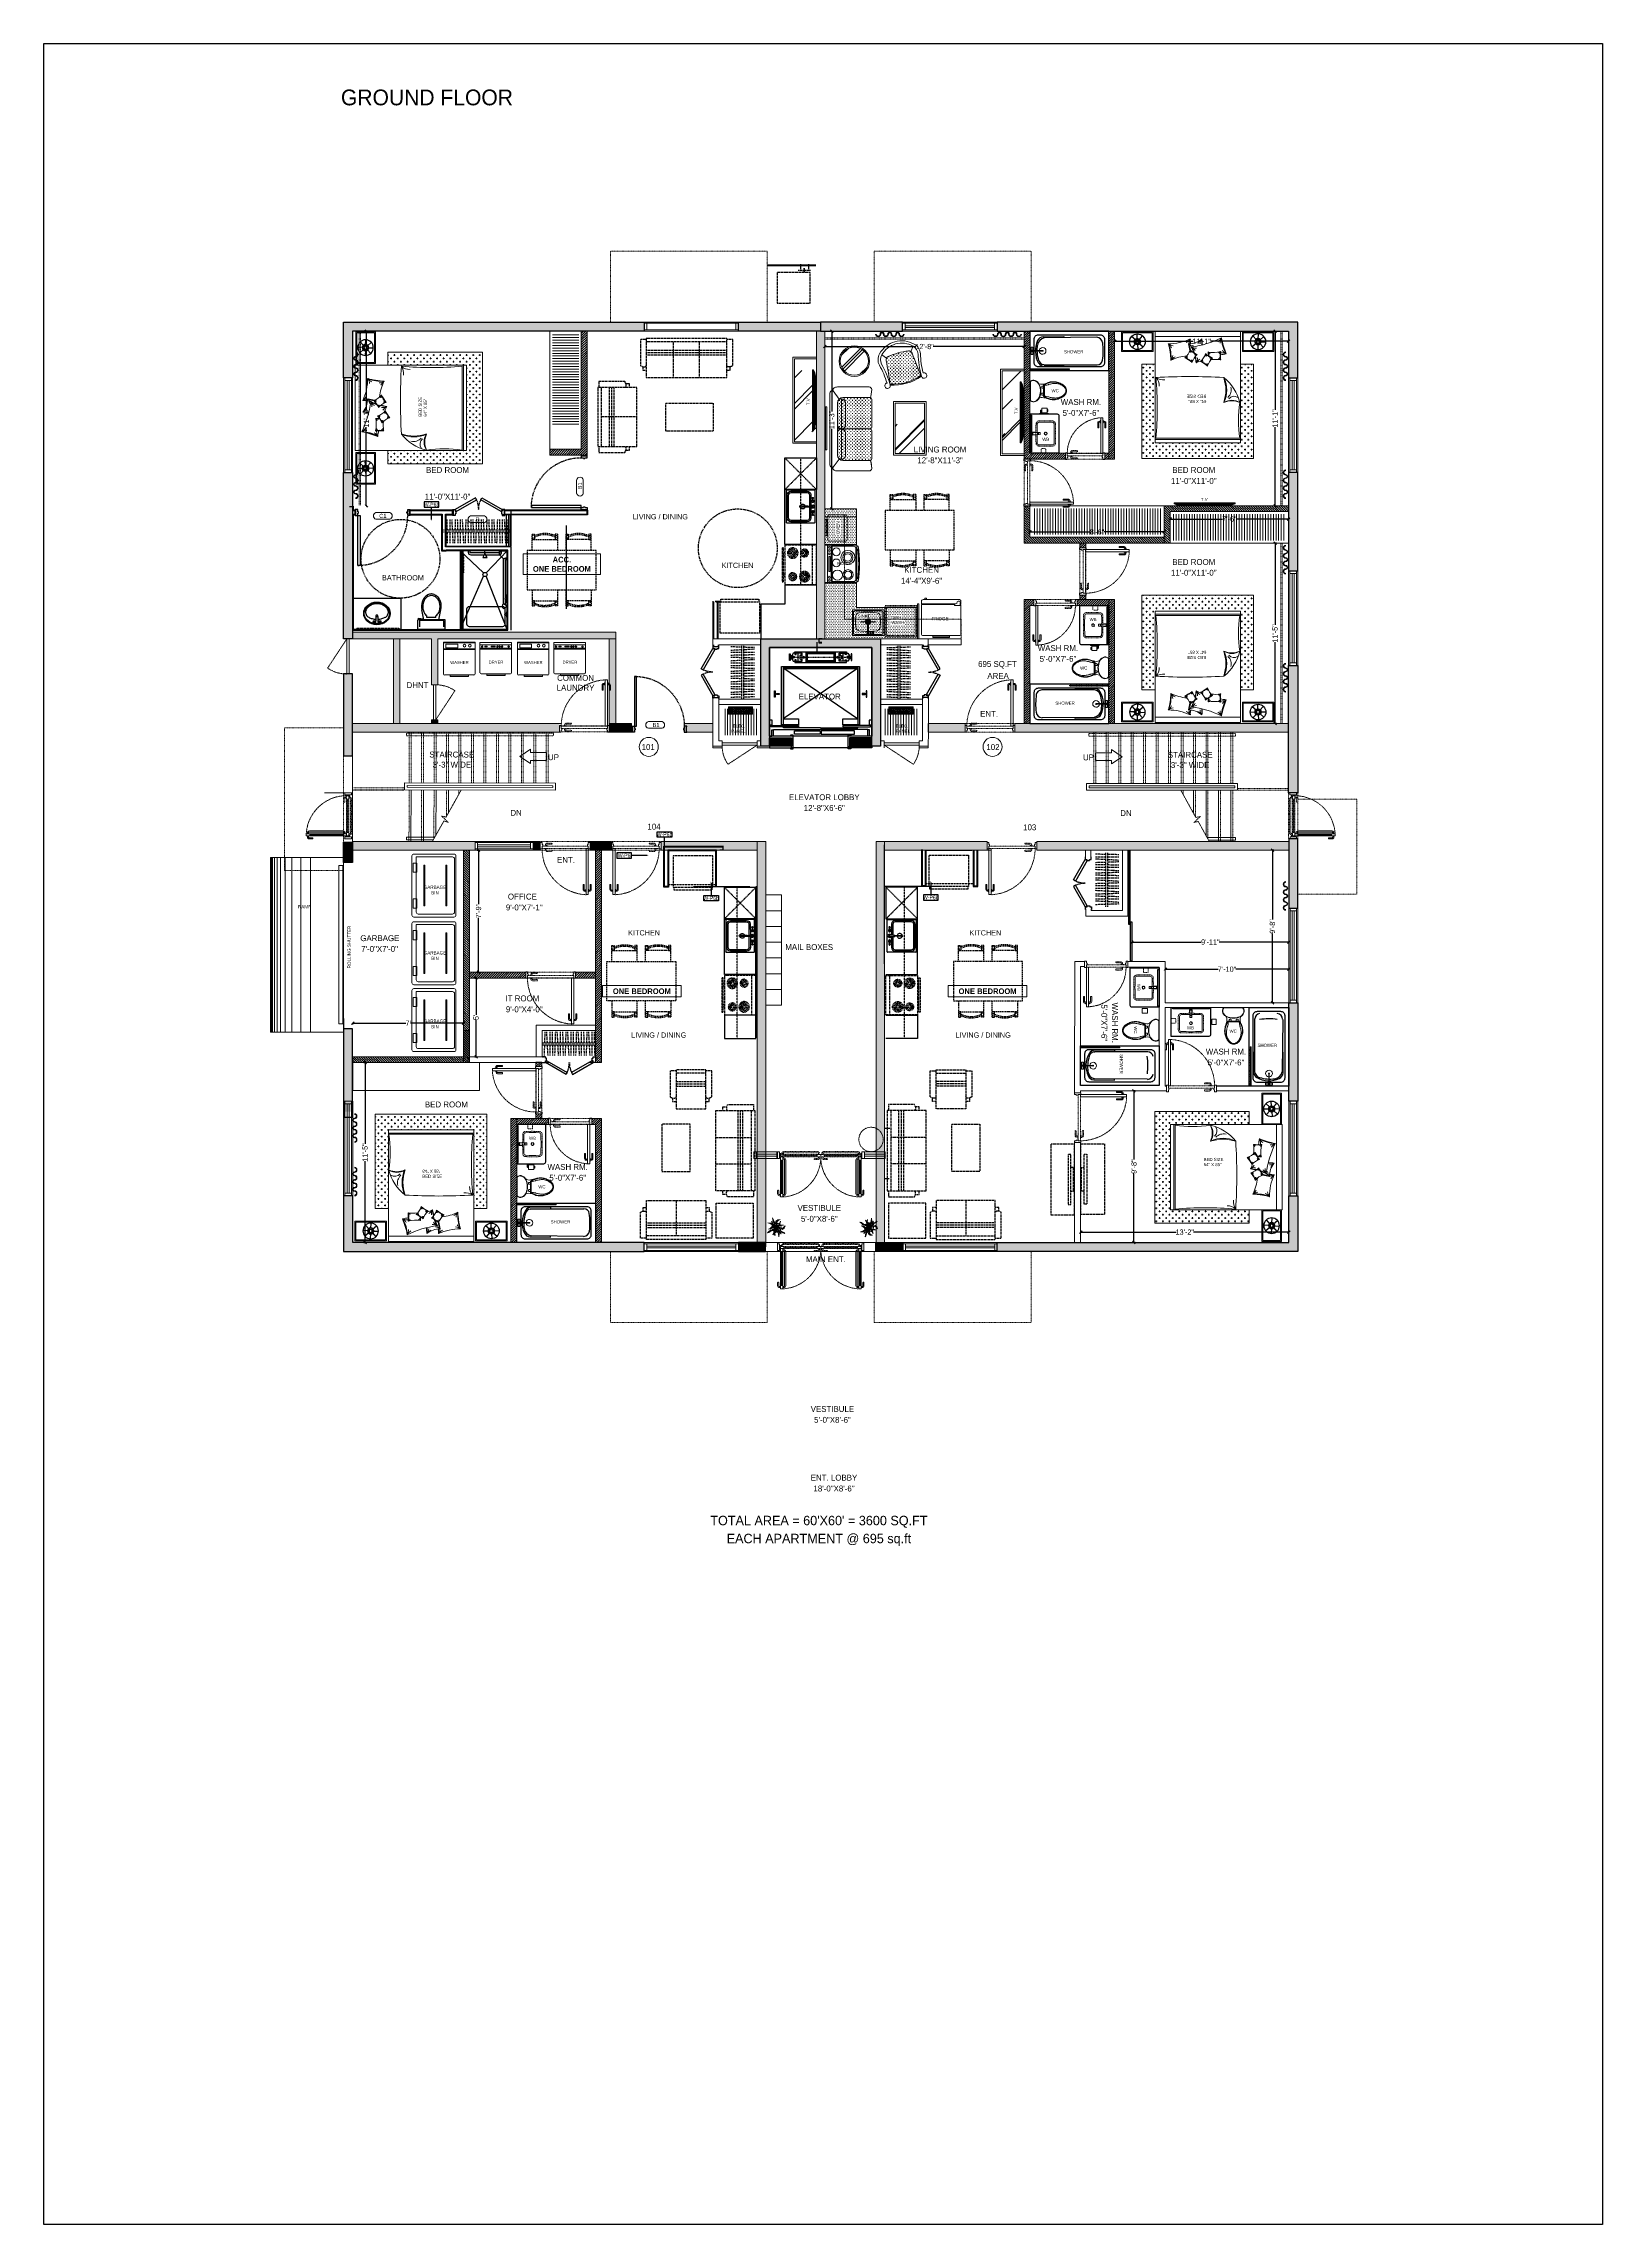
# Model space of a CAD drawing. Header units: inches. Extents: x 18646 to 39869, y 2287 to 7833.
# Drawn here: x 18646 to 19834, y 3099 to 4761 of the extents above; entities that cross this region are included whole.
import ezdxf
from ezdxf.enums import TextEntityAlignment as Align

# ---------------------------------------------------------------- set-up
doc = ezdxf.new("R2010")
doc.units = ezdxf.units.IN
doc.header["$LTSCALE"] = 1.5
doc.header["$MEASUREMENT"] = 0
doc.header["$PDMODE"] = 3
doc.header["$PDSIZE"] = 4
for name, pattern in [('101-01$0$EOP', [0.25, 0.2, -0.05]), ('22-016_Xref_2ND-6TH Floor Plan$0$DASHED', [0.75, 0.5, -0.25]), ('22-016_Xref_2ND-6TH Floor Plan$0$HIDDEN', [0.375, 0.25, -0.125]), ('22-016_Xref_2ND-6TH Floor Plan$0$HIDDEN2', [0.1875, 0.125, -0.0625]), ('CLINE', [1.05, 0.6, -0.125, 0.2, -0.125]), ('DASHED', [0.75, 0.5, -0.25]), ('HIDDEN', [0.375, 0.25, -0.125])]:
    doc.linetypes.add(name, pattern=pattern)
for name, color, linetype in [('22-016_Xref_2ND-6TH Floor Plan$0$ANNO-NOTE', 4, 'Continuous'), ('22-016_Xref_2ND-6TH Floor Plan$0$ANNO-TAG-DOOR', 2, 'Continuous'), ('22-016_Xref_2ND-6TH Floor Plan$0$DOOR', 4, 'Continuous'), ('22-016_Xref_2ND-6TH Floor Plan$0$DOOR-FINE', 250, 'DASHED'), ('22-016_Xref_2ND-6TH Floor Plan$0$FURNITURE', 253, 'DASHED'), ('22-016_Xref_2ND-6TH Floor Plan$0$FURNITURE-LIGHT', 252, 'DASHED'), ('22-016_Xref_2ND-6TH Floor Plan$0$HIDE_X', 252, '22-016_Xref_2ND-6TH Floor Plan$0$HIDDEN'), ('22-016_Xref_2ND-6TH Floor Plan$0$MECH-HVAC', 253, 'Continuous'), ('22-016_Xref_2ND-6TH Floor Plan$0$MECH-PLUMBING', 4, 'Continuous'), ('22-016_Xref_2ND-6TH Floor Plan$0$MILLWORK', 1, 'Continuous'), ('22-016_Xref_2ND-6TH Floor Plan$0$PLUM-FIXTURES', 4, 'Continuous'), ('22-016_Xref_2ND-6TH Floor Plan$0$WALL-INTERIOR', 6, 'Continuous'), ('22-016_Xref_2ND-6TH Floor Plan$0$WALL-STUD', 5, 'Continuous'), ('22-016_Xref_2ND-6TH Floor Plan$0$WINDOW-GLAZING', 4, 'Continuous'), ('A-ELEVATOR', 9, 'Continuous'), ('A-WALL', 4, 'Continuous'), ('A-WALL-EXTR', 2, 'Continuous'), ('A-WALL-INTR', 4, 'Continuous'), ('I- New Low Partition Wall', 4, '101-01$0$EOP'), ('I-Ele Out Text', 7, 'Continuous'), ('I-FNSH-DIMS', 7, 'Continuous'), ('I-FURN', 7, 'Continuous'), ('I-Furn Text', 7, 'Continuous'), ('I-GLAZ', 6, 'Continuous'), ('TTEXT', 7, 'Continuous'), ('WALL', 4, 'Continuous')]:
    doc.layers.add(name, color=color, linetype=linetype)
for name, color, linetype, lineweight in [('22-016_Xref_2ND-6TH Floor Plan$0$G-ANNO-TEXT', 4, 'Continuous', 9), ('I-DOOR', 6, 'Continuous', 20), ('I-FIXTURE', 7, 'Continuous', 5), ('l-FIXTURE', 7, 'Continuous', 5)]:
    doc.layers.add(name, color=color, linetype=linetype, lineweight=lineweight)
doc.styles.add('1 by 8 new', font='GOTHIC.TTF', dxfattribs={"height": 4.5})
doc.styles.add('22-016_Xref_2ND-6TH Floor Plan$0$Century Gothic', font='GOTHIC.TTF', dxfattribs={"height": 12})
doc.styles.add('22-016_Xref_2ND-6TH Floor Plan$0$MAT-TAG', font='GOTHIC.TTF')
doc.styles.add('3 by 16', font='GOTHIC.TTF', dxfattribs={"height": 4})
doc.styles.add('3 by 8', font='GOTHIC.TTF', dxfattribs={"height": 2.5})
doc.styles.add('A-ARCH-B01FL$0$Annotative', font='arial.ttf')
doc.styles.get("Standard").update_dxf_attribs({"font": 'arial.ttf'})
doc.dimstyles.new('3 by 16', dxfattribs={"dimtxt": 4, "dimasz": 2, "dimexe": 0.18, "dimexo": 0.0625, "dimgap": 0.09, "dimtad": 0, "dimtoh": 1, "dimdec": 0, "dimzin": 0, "dimdsep": 46, "dimlunit": 4, "dimtxsty": '3 by 16', "dimblk": 'OBLIQUE', "dimcen": 0.09, "dimclrd": 256, "dimclrt": 256, "dimadec": 0, "dimazin": 0, "dimtfac": 1, "dimtdec": 0, "dimtofl": 0, "dimtmove": 0, "dimatfit": 3, "dimldrblk": 'OBLIQUE', "dimfxl": 1, "dimfxlon": 1, "dimtolj": 1, "dimtzin": 0, "dimlwd": -1, "dimarcsym": 0})
pattern_1 = [(225, (7.026, -395.25), (0.88388348, -0.88388348), [])]
pattern_2 = [(135, (14448.71805, 36327.8511), (-0.441941738, -0.441941738), [])]
pattern_3 = [(225, (21.9725, 0), (0.88388348, -0.88388348), [])]
pattern_4 = [(270, (23203.1806, 5108.051), (2, -9e-16), [])]
pattern_5 = [(315, (18354.9296, 7106.4847), (0.70710678, 0.70710678), []), (45, (18354.9296, 7106.4847), (-0.70710678, 0.70710678), [])]

# ---------------------------------------------------------------- blocks, each defined once
blk = doc.blocks.new('xref typical floor layout feb 21$0$FDHHHD')
at = {"layer": 'I-FURN', "color": 8}
for p, q in [((-385548, 318859), (-385619, 318930)), ((-385513, 318874), (-385513, 318974)), ((-385478, 318859), (-385407, 318930)), ((-385563, 318824), (-385663, 318824)), ((-385548, 318789), (-385619, 318718)), ((-385513, 318774), (-385513, 318674)), ((-385478, 318789), (-385407, 318718)), ((-385463, 318824), (-385363, 318824))]:
    blk.add_line(p, q, dxfattribs=at)
at = {"layer": 'I-FURN'}
for radius in [150, 50]:
    blk.add_circle((-385513, 318824), radius, dxfattribs=at)
at = {"layer": 'I-FURN', "color": 8}
for radius in [60, 30]:
    blk.add_circle((-385513, 318824), radius, dxfattribs=at)
blk = doc.blocks.new('BED')
at = {"layer": 'I-FURN', "lineweight": 5}
h = blk.add_hatch(color=8, dxfattribs=at)
edge = h.paths.add_edge_path()
edge.add_ellipse((-40.1, -5.2), major_axis=(15.6, 15.6), ratio=1, start_angle=281.6339, end_angle=315.0978, ccw=False)
edge.add_ellipse((-79.5, 6.6), major_axis=(-44.2, 44.2), ratio=1, start_angle=202.5392, end_angle=214.1925)
h = blk.add_hatch(color=8, dxfattribs=at)
edge = h.paths.add_edge_path()
edge.add_ellipse((82.8, -25.5), major_axis=(-44.2, 44.2), ratio=1, start_angle=30.3183, end_angle=41.9715)
edge.add_ellipse((42.3, -19.2), major_axis=(-15.6, 15.6), ratio=1, start_angle=19.413, end_angle=52.8769, ccw=False)
h = blk.add_hatch(dxfattribs=at)
h.set_pattern_fill('CROSS', color=8, scale=10, angle=540, style=0)
h.set_pattern_definition([(180, (-31823.2072, -5205.8102), (-2.5, -2.5), [1.25, -3.75]), (270, (-31823.8322, -5205.1852), (2.5, -2.5), [1.25, -3.75])])
h.paths.add_polyline_path([(-42.5, -97), (42.5, -97), (42.5, -25), (32.5, -25), (32.5, -82.6), (32.5, -85), (-32.5, -85), (-32.5, -82.6), (-32.5, -25), (-42.5, -25)])
blk.add_line((31.8, -81.6), (-32, -81.6), dxfattribs=at)
for points in [[(32.5, 0), (-32.5, 0), (-32.5, -4.1), (32.5, -4.1)], [(-34, -0.5), (-58, -0.5), (-58, -15.5), (-34, -15.5)], [(32.5, -82.6), (-32.5, -82.6), (-32.5, -4.1), (32.5, -4.1)], [(34, -0.5), (58, -0.5), (58, -15.5), (34, -15.5)], [(32.5, -82.6), (-32.5, -82.6), (-32.5, -85), (32.5, -85)]]:
    blk.add_lwpolyline(points, close=True, dxfattribs=at)
at = {"layer": 'I-FURN', "color": 8, "lineweight": 5}
for points in [[(-34.7, -1.3), (-57.2, -1.3), (-57.2, -14.8), (-34.7, -14.8)], [(34.7, -1.3), (57.2, -1.3), (57.2, -14.8), (34.7, -14.8)]]:
    blk.add_lwpolyline(points, close=True, dxfattribs=at)
at = {"layer": 'I-FURN', "color": 8, "lineweight": 5, "elevation": 0}
blk.add_lwpolyline([(32.5, -25), (42.5, -25), (42.5, -97), (-42.5, -97), (-42.5, -25), (-32.5, -25)], dxfattribs=at)
at = {"layer": 'I-FURN', "lineweight": 5}
for centre, radius, start, end in [((-79.5, 6.6), 62.5, 337.5392, 349.1925), ((14.3, 61.6), 74.2, 244.1051, 262.6266), ((-48.6, -18.7), 31.3, 354.1734, 5.8266), ((-11.9, 7.7), 23.9, 256.6069, 279.7033), ((23.2, -19), 31.3, 174.1734, 179.4593), ((-65.6, -2.7), 62.5, 352.8724, 356.9715), ((6.9, 6.1), 15.7, 230.0101, 270.4111), ((-13.8, 10), 31.3, 297.0966, 308.7499), ((62.5, -35.9), 62.5, 157.5392, 161.6055), ((-56.7, -2.7), 62.5, 353.5973, 356.9715), ((26.9, -19.2), 22, 154.413, 168.0487), ((22.1, 28.7), 38.3, 244.7014, 270.492), ((18.7, -9.5), 13.9, 200.218, 230.5721), ((10.8, -15.1), 5.08, 171.7997, 194.2901), ((67.5, -25.5), 62.5, 165.3183, 170.1577), ((82.8, -25.5), 62.5, 165.3183, 176.9715), ((-31.2, -90.9), 74.2, 79.1742, 82.6266), ((-13.4, -51.7), 30.2, 84.0152, 97.8431), ((-25.6, 7.2), 31.3, 297.0966, 308.7499), ((-20, -30.4), 13.1, 17.3007, 48.5458), ((12.1, -50.9), 31.3, 117.0966, 128.7499), ((6.5, -13.3), 13.1, 197.3007, 228.5458), ((-31.2, -90.9), 74.2, 64.1051, 67.6387), ((-8.3, -27.6), 13.1, 17.3007, 48.5458), ((62.5, -35.9), 62.5, 165.0044, 169.1925), ((24.8, -51.3), 34.4, 115.6293, 126.7306), ((4.5, -54.7), 36.2, 63.9514, 83.9304), ((1, -62.1), 33.9, 127.987, 167.0502), ((8, -44.9), 29.4, 161.0672, 198.9328), ((6, -496.1), 461.5, 86.7901, 93.2099), ((285.3, -58.5), 254.5, 174.7921, 185.2079), ((-26, -67.7), 14.6, 65.3784, 114.6216), ((-124.6, -68), 93.5, 351.6715, 8.3285)]:
    blk.add_arc(centre, radius, start, end, dxfattribs=at)
at = {"layer": 'I-FURN', "color": 8, "lineweight": 5}
for centre, radius, start, end in [((-40.1, -5.2), 22, 326.6339, 0.0978), ((-24.5, -11.6), 6.32, 295.7306, 332.2248), ((-17.5, -26.6), 10.2, 91.999, 114.4894), ((-9.5, 0.3), 10.2, 212.2423, 234.7327), ((-23.5, -8.4), 6.32, 354.5069, 31.0012), ((-28, -18.7), 11, 343.268, 16.732), ((-14.1, -11.7), 5.08, 228.8764, 251.3668), ((-19.6, -17.8), 3.16, 11.141, 47.6353), ((-11.3, -12), 5.08, 288.6332, 311.1236), ((-5.8, -18.2), 3.16, 132.3647, 168.859), ((2.6, -19), 11, 163.268, 179.5281), ((-8.1, -9.9), 6.32, 2.286, 38.7802), ((-25, -9), 22, 355.9242, 7.8769), ((4.6, 0.5), 10.2, 220.0213, 242.5118), ((-2.7, -7.2), 11, 286.1913, 319.6552), ((0.6, -2.7), 10.2, 271.999, 294.4894), ((7.5, -17.7), 6.32, 115.7306, 152.2248), ((23.2, -24.1), 22, 146.6339, 160.1772), ((1.6, -1.1), 10.2, 279.7781, 302.2685), ((10.5, -14.9), 6.32, 123.5096, 160.0039), ((2.6, -13.8), 3.16, 314.0643, 350.5585), ((1.7, -9.2), 5.05, 2.286, 38.7802), ((-16.2, -9), 22, 358.3009, 7.8769), ((13.5, 0.5), 10.2, 220.0213, 242.5118), ((17, -1.1), 10.2, 279.7781, 302.2685), ((25.9, -14.9), 6.32, 123.5096, 160.0039), ((42.3, -19.2), 22, 154.413, 187.8769), ((-19.6, -19.5), 3.16, 312.3647, 348.859), ((-14.1, -25.7), 5.08, 108.6332, 131.1236), ((-14.4, -10), 11, 286.1913, 319.6552), ((-10.5, -17.6), 3.16, 255.288, 291.7822), ((-12.7, -25.5), 5.08, 51.5564, 74.0468), ((-12.5, -25.8), 5.08, 351.7997, 14.2901), ((0.9, -33.7), 11, 106.1913, 139.6552), ((-4.4, -27.1), 3.16, 134.0643, 170.5585), ((-9.1, -16.7), 3.16, 314.0643, 350.5585), ((-1, -17.9), 5.08, 171.7997, 194.2901), ((-3, -26.1), 3.16, 75.288, 111.7822), ((-0.8, -18.2), 5.08, 231.5564, 254.0468), ((-7.5, -29.6), 10.2, 32.2423, 54.7327), ((6.6, -20.9), 6.32, 174.5069, 211.0012), ((1.2, -14.7), 3.16, 255.288, 291.7822), ((-1, -22.7), 5.08, 51.5564, 74.0468), ((23.2, -24.1), 22, 166.949, 180.0978), ((-0.8, -23), 5.08, 351.7997, 14.2901), ((13.1, -31.9), 12.1, 105.2314, 137.1285), ((7.3, -24.2), 3.16, 134.0643, 170.5585), ((9, -24.6), 4.43, 77.5797, 108.3696), ((11.5, -13.5), 6.94, 237.3977, 256.6296), ((12.6, -28.7), 10.2, 40.0213, 62.5118), ((25.4, -18.2), 6.32, 182.286, 218.7802), ((-27.6, -54.7), 5.12, 39.2186, 124.8104), ((-17.5, -44.6), 8.03, 165.8231, 226.3796), ((-0.6, -44.9), 21.5, 153.6783, 206.3217), ((26.2, -26.8), 10.2, 263.7599, 303.007), ((38.3, -41.5), 8.95, 136.6816, 182.5314), ((-26, -63.8), 11.2, 56.9972, 123.0028)]:
    blk.add_arc(centre, radius, start, end, dxfattribs=at)
at = {"layer": 'I-FURN', "lineweight": 5}
for p, xscale, yscale, zscale, rotation in [((2748.3, -19620.6), 0.03960000000331955, 0.03960000000331955, 0.03960000000331955, 317.6997446460966), ((-2748.3, -19620.6), -0.03960000000331955, 0.03960000000331954, 0.03960000000331954, 42.30025535390336)]:
    blk.add_blockref('xref typical floor layout feb 21$0$FDHHHD', p, dxfattribs=dict(at, xscale=xscale, yscale=yscale, zscale=zscale, rotation=rotation))
at = {"layer": 'TTEXT', "lineweight": 5, "ltscale": 0.001, "insert": (-6.6, -51.6), "char_height": 2.36, "attachment_point": 4, "style": 'A-ARCH-B01FL$0$Annotative'}
blk.add_mtext('BED SIZE\\P64" X 85"', dxfattribs=at)
blk = doc.blocks.new('D1')
at = {"layer": 'I-DOOR', "lineweight": 5, "transparency": 33554636}
for points in [[(0.3, 31.6), (0.3, 31.1), (-1, 31.1), (-1, 31.6), (-2.5, 31.6), (-2.5, 33), (2.5, 33), (2.5, 31.6)], [(0.3, 1.4), (0.3, 1.9), (-1, 1.9), (-1, 1.4), (-2.5, 1.4), (-2.5, 0), (2.5, 0), (2.5, 1.4)], [(2.1, 1.4), (32.3, 1.4), (32.3, 3.1), (2.1, 3.1)], [(28.1, 3.1), (30.5, 3.1), (30.5, 3.3), (28.1, 3.3)], [(28.1, 1.4), (30.5, 1.4), (30.5, 1.2), (28.1, 1.2)]]:
    blk.add_lwpolyline(points, close=True, dxfattribs=at)
at = {"layer": 'I-DOOR', "color": 252, "linetype": 'HIDDEN', "lineweight": 5, "ltscale": 0.1, "transparency": 33554636}
for points in [[(0.2, 28.2), (-0.6, 28.2, 0.414214), (-1.1, 27.7), (-1.1, 23.9), (-1.9, 23.9), (-1.9, 27.7, -0.414214), (-0.6, 29), (0.2, 29)], [(2.2, 28.2), (3, 28.2, -0.414214), (3.5, 27.7), (3.5, 23.9), (4.4, 23.9), (4.4, 27.7, 0.414214), (3, 29), (2.2, 29)]]:
    blk.add_lwpolyline(points, format="xyb", dxfattribs=at)
for points in [[(0.3, 27.3), (0.3, 29.8), (0.2, 29.8), (0.2, 27.3)], [(2.1, 1.4), (2.1, 31.6), (0.3, 31.6), (0.3, 1.4)], [(2.1, 27.3), (2.1, 29.8), (2.2, 29.8), (2.2, 27.3)]]:
    blk.add_lwpolyline(points, close=True, dxfattribs=at)
at = {"layer": 'I-DOOR', "lineweight": 5, "transparency": 33554636}
for points in [[(28.9, 3.3), (28.9, 4.1, 0.414214), (28.4, 4.6), (24.6, 4.6), (24.6, 5.4), (28.4, 5.4, -0.414214), (29.7, 4.1), (29.7, 3.3)], [(28.9, 1.2), (28.9, 0.5, -0.414214), (28.4, -0.1), (24.6, -0.1), (24.6, -0.9), (28.4, -0.9, 0.414214), (29.7, 0.5), (29.7, 1.2)]]:
    blk.add_lwpolyline(points, format="xyb", dxfattribs=at)
at = {"layer": 'I-DOOR', "color": 252, "linetype": 'HIDDEN', "lineweight": 5, "ltscale": 0.1, "transparency": 33554636}
blk.add_arc((2.1, 1.3), 30.3, 3.4862, 89.9301, dxfattribs=at)
blk = doc.blocks.new('SW28-Plan')
at = {"layer": 'I-FIXTURE', "linetype": 'ByBlock', "lineweight": 5}
for p, q in [((15, 43), (15, 107)), ((20, 97), (20, 53)), ((85, 107), (35, 107)), ((35, 9), (35, 107)), ((376, 9), (60, 9)), ((85, 9), (85, 107)), ((15, -43), (15, -107)), ((20, -97), (20, -53)), ((35, -107), (35, -9)), ((85, -107), (35, -107)), ((376, -9), (60, -9)), ((85, -107), (85, -9))]:
    blk.add_line(p, q, dxfattribs=at)
for points in [[(0, 43), (15, 43), (20, 53), (35, 53), (35, 97), (20, 97), (15, 107), (0, 107)], [(11, 25), (0, 25), (0, -25), (11, -25)], [(0, -43), (15, -43), (20, -53), (35, -53), (35, -97), (20, -97), (15, -107), (0, -107)]]:
    blk.add_lwpolyline(points, close=True, dxfattribs=at)
for points in [[(11, 14), (31, 14), (31, -14), (11, -14)], [(31, 9), (43, 9)], [(31, -9), (43, -9)]]:
    blk.add_lwpolyline(points, dxfattribs=at)
for centre, radius, start, end in [((60, 0), 19, 28.27371, 331.72629), ((60, 0), 14, 40.0052, 319.9948), ((60, 0), 9, 90, 270), ((376, 0), 100, 185.16361, 174.83639), ((376, 0), 14, 220.0052, 139.9948), ((376, 0), 9, 270, 90)]:
    blk.add_arc(centre, radius, start, end, dxfattribs=at)
blk = doc.blocks.new('_Oblique')
at = {"color": 0, "linetype": 'ByBlock', "lineweight": -2}
blk.add_line((-0.5, -0.5), (0.5, 0.5), dxfattribs=at)
blk = doc.blocks.new('*D19')
at = {"layer": 'Defpoints', "color": 0, "lineweight": 5, "transparency": 16777216}
for p in [(18891.6, 4541.9), (18891.6, 4408.9), (18891.9, 4408.9)]:
    blk.add_point(p, dxfattribs=at)
at = {"layer": 'I-FNSH-DIMS', "color": 0, "lineweight": -2, "transparency": 16777216}
for p, q in [((18891.7, 4541.9), (18892.1, 4541.9)), ((18891.7, 4408.9), (18892.1, 4408.9))]:
    blk.add_line(p, q, dxfattribs=at)
at = {"layer": 'I-FNSH-DIMS', "transparency": 16777216}
for p, q in [((18891.9, 4541.9), (18891.9, 4482)), ((18891.9, 4408.9), (18891.9, 4468.8))]:
    blk.add_line(p, q, dxfattribs=at)
at = {"layer": 'I-FNSH-DIMS', "transparency": 16777216, "xscale": 2, "yscale": 2, "zscale": 2}
for p, rotation in [((18891.9, 4541.9), 90), ((18891.9, 4408.9), 270)]:
    blk.add_blockref('_Oblique', p, dxfattribs=dict(at, rotation=rotation))
at = {"layer": 'I-FNSH-DIMS', "lineweight": 5, "transparency": 16777216, "insert": (18891.9, 4475.4), "char_height": 4, "attachment_point": 5, "rotation": 90, "style": '3 by 16'}
blk.add_mtext('\\A1;11\'-1"', dxfattribs=at)
blk = doc.blocks.new('EFGTH')
at = {"layer": 'A-WALL-EXTR', "color": 8, "linetype": 'HIDDEN', "lineweight": 5, "ltscale": 0.1, "transparency": 33554636}
for points in [[(-1.4, 2.1), (-34.6, 2.1), (-34.6, 0.3), (-1.4, 0.3)], [(-30.3, 2.1), (-32.8, 2.1), (-32.8, 2.2), (-30.3, 2.2)], [(-30.3, 0.3), (-32.8, 0.3), (-32.8, 0.2), (-30.3, 0.2)]]:
    blk.add_lwpolyline(points, close=True, dxfattribs=at)
for points in [[(-31.2, 2.2), (-31.2, 3, -0.414214), (-30.7, 3.5), (-26.9, 3.5), (-26.9, 4.4), (-30.7, 4.4, 0.414214), (-32, 3), (-32, 2.2)], [(-31.2, 0.2), (-31.2, -0.6, 0.414214), (-30.7, -1.1), (-26.9, -1.1), (-26.9, -1.9), (-30.7, -1.9, -0.414214), (-32, -0.6), (-32, 0.2)]]:
    blk.add_lwpolyline(points, format="xyb", dxfattribs=at)
blk.add_arc((-1.3, 2.1), 33.3, 93.1573, 179.9423, dxfattribs=at)
at = {"layer": 'I-DOOR', "color": 6, "lineweight": 5, "transparency": 33554636}
for points in [[(-3.1, 31.1), (-3.1, 33.5), (-3.3, 33.5), (-3.3, 31.1)], [(-1.4, 2.1), (-1.4, 35.3), (-3.1, 35.3), (-3.1, 2.1)], [(-1.4, 31.1), (-1.4, 33.5), (-1.2, 33.5), (-1.2, 31.1)], [(-34.6, 0.3), (-34.1, 0.3), (-34.1, -1), (-34.6, -1), (-34.6, -2.5), (-36, -2.5), (-36, 2.5), (-34.6, 2.5)], [(-1.4, 0.3), (-1.9, 0.3), (-1.9, -1), (-1.4, -1), (-1.4, -2.5), (0, -2.5), (0, 2.5), (-1.4, 2.5)]]:
    blk.add_lwpolyline(points, close=True, dxfattribs=at)
for points in [[(-3.3, 31.9), (-4.1, 31.9, 0.414214), (-4.6, 31.4), (-4.6, 27.6), (-5.4, 27.6), (-5.4, 31.4, -0.414214), (-4.1, 32.7), (-3.3, 32.7)], [(-1.2, 31.9), (-0.5, 31.9, -0.414214), (0.1, 31.4), (0.1, 27.6), (0.9, 27.6), (0.9, 31.4, 0.414214), (-0.5, 32.7), (-1.2, 32.7)]]:
    blk.add_lwpolyline(points, format="xyb", dxfattribs=at)
blk = doc.blocks.new('WB')
at = {"layer": 'I-FIXTURE', "lineweight": 5}
for p, q in [((11.6, 0.6), (11.6, -0.6)), ((17.2, 0.8), (11.7, 0.7)), ((13, -0.7), (13, 0.6)), ((15.4, 0.8), (15.4, 0.9)), ((15.5, 1), (17.4, 1)), ((17.3, 0.7), (17.3, -0.8)), ((17.3, -0.2), (17.3, 0.1)), ((17.4, 0.2), (17.9, 0.1)), ((17.5, 0.9), (17.5, 0.1)), ((17.9, -0.2), (17.9, 0.1)), ((11.7, -0.8), (17.2, -0.9)), ((15.4, -0.9), (15.4, -0.9)), ((17.4, -1.1), (15.5, -1)), ((17.9, -0.2), (17.4, -0.2)), ((17.5, -0.2), (17.5, -1))]:
    blk.add_line(p, q, dxfattribs=at)
at = {"layer": 'I-FIXTURE', "color": 8, "linetype": 'DASHED', "lineweight": 5, "ltscale": 0.1}
blk.add_lwpolyline([(14.8, -7.2, 0.005975), (14.9, 0, 0.005975), (14.8, 7.2, 0.421899), (12.5, 9.6, 0.016836), (2.4, 9.6, 0.421667), (0, 7.2, 0.005823), (0, 0, 0.005823), (0, -7.2, 0.421667), (2.4, -9.6, 0.016836), (12.5, -9.6, 0.421899)], format="xyb", close=True, dxfattribs=at)
for radius in [1.11, 0.875]:
    blk.add_circle((7.4, 0), radius, dxfattribs=at)
at = {"layer": 'I-FIXTURE', "lineweight": 5}
for centre, radius, start, end in [((11.7, 0.6), 0.118, 91.4917, 180), ((13.2, 0.6), 0.136, 98.7071, 177.0098), ((15.5, 0.9), 0.121, 92.9366, 179.4019), ((17.2, 0.7), 0.119, 358.65, 91.3974), ((17.4, 0.1), 0.0199, 88.607, 178.8453), ((16.8, 0), 0.52, 342.9237, 17.0763), ((17.3, 0.1), 0.0202, 267.9713, 359.383), ((17.3, 0.1), 0.0236, 17.0763, 85.9822), ((17.4, 0.9), 0.118, 359.997, 91.503), ((17.9, 0.1), 0.0197, 0, 87.85), ((11.7, -0.6), 0.118, 180, 268.5083), ((13.2, -0.7), 0.136, 182.9903, 261.2928), ((15.5, -0.9), 0.118, 179.9978, 268.5022), ((17.2, -0.8), 0.119, 268.6045, 1.3481), ((17.3, -0.1), 0.0197, 359.9987, 93.733), ((17.3, -0.2), 0.0236, 274.0178, 342.9237), ((17.4, -0.2), 0.0202, 181.538, 270.6087), ((17.4, -1), 0.118, 268.497, 0.0025), ((17.9, -0.2), 0.0197, 272.15, 360)]:
    blk.add_arc(centre, radius, start, end, dxfattribs=at)
at = {"layer": 'I-FIXTURE', "color": 8, "linetype": 'DASHED', "lineweight": 5, "ltscale": 0.1}
for centre, radius, start, end in [((14.6, 0), 1.04, 164.2221, 180.4063), ((13.9, 0.2), 0.365, 141.8789, 164.2221), ((13.7, 0.4), 0.0529, 34.0309, 141.8789), ((13.5, 0.2), 0.321, 8.689, 34.0309), ((12.4, 0), 1.4, 359.3825, 11.0778), ((14.6, 0), 1.04, 179.5937, 195.7779), ((13.9, -0.2), 0.365, 195.7779, 218.1211), ((13.7, -0.4), 0.0529, 218.1211, 325.9691), ((13.5, -0.2), 0.321, 325.9691, 351.311), ((12.4, 0), 1.4, 348.9222, 0.6175)]:
    blk.add_arc(centre, radius, start, end, dxfattribs=at)
at = {"layer": 'l-FIXTURE', "lineweight": 5}
blk.add_lwpolyline([(13.9, 0.7, 0.005371), (13.9, 7.2, 0.428792), (12.5, 8.6, 0.01694), (2.4, 8.6, 0.428462), (1, 7.2, 0.005836), (0.9, 0, 0.005836), (1, -7.2, 0.428462), (2.4, -8.6, 0.01694), (12.5, -8.6, 0.428792), (13.9, -7.2, 0.005316), (13.9, -0.8, 0.005316)], format="xyb", dxfattribs=at)
at = {"layer": 'I-FIXTURE', "color": 8, "linetype": 'DASHED', "lineweight": 5, "ltscale": 0.1}
for tag in ['MATERIAL', 'PRODUCT', 'TRADENAME', 'MODELNUMBER']:
    blk.add_attdef(tag, (7.4, 0), '', height=0.001, rotation=270, dxfattribs=at)
blk = doc.blocks.new('A$C7D7620EA')
at = {"layer": 'I-FIXTURE'}
for points in [[(0, 8.1), (0, 8.1)], [(0.1, 8), (0.1, 8.1)], [(0.5, 8.1), (0.5, 8.1)], [(0.5, 8), (0.5, 8.1)], [(3.2, 12.5), (3.3, 12.6)], [(3.3, 12.6), (3.4, 12.6)], [(3.4, 12.6), (3.5, 12.7)], [(3.5, 12.7), (3.6, 12.8)], [(3.5, 12.7), (3.5, 12.7)], [(3.6, 12.8), (3.7, 12.8)], [(3.7, 12.8), (3.8, 12.9)], [(8.8, 14.6), (8.9, 14.6)], [(8.9, 14.6), (9, 14.6)], [(9, 14.6), (9.1, 14.6)], [(9.1, 14.6), (9.2, 14.6)], [(9.2, 14.6), (9.3, 14.6)], [(9.2, 14.6), (9.2, 14.6)], [(9.3, 14.6), (9.4, 14.6)], [(9.4, 14.6), (9.5, 14.6)], [(9.4, 14.6), (9.4, 14.6)], [(9.5, 14.6), (9.6, 14.6)], [(9.5, 14.6), (9.5, 14.6)], [(9.6, 14.6), (9.7, 14.6)], [(9.7, 14.6), (9.8, 14.6)], [(9.7, 14.6), (9.7, 14.6)], [(9.8, 14.6), (9.9, 14.6)], [(9.8, 14.6), (9.8, 14.6)], [(9.9, 14.6), (10, 14.6)], [(9.9, 14.6), (9.9, 14.6)], [(10, 14.6), (10.1, 14.6)], [(10.1, 14.6), (10.1, 14.6)], [(10.1, 1.5), (10.2, 1.5)], [(10.2, 14.6), (10.3, 14.6)], [(10.2, 1.5), (10.2, 1.5)], [(10.3, 14.6), (10.4, 14.6)], [(10.3, 14.6), (10.3, 14.6)], [(10.4, 14.6), (10.5, 14.6)], [(10.4, 14.6), (10.4, 14.6)], [(10.5, 14.6), (10.6, 14.6)], [(10.6, 14.6), (10.7, 14.6)], [(10.6, 14.6), (10.6, 14.6)], [(10.7, 14.6), (10.8, 14.6)], [(10.8, 14.6), (10.9, 14.6)], [(10.9, 14.6), (11, 14.6)], [(10.9, 14.6), (10.9, 14.6)], [(11, 14.6), (11.1, 14.6)], [(12.6, 3.1), (12.3, 3)], [(13.5, 12.8), (12.6, 13.1)], [(12.8, 3.1), (12.6, 3.1)], [(13.5, 3.3), (12.8, 3.1)], [(13.8, 3.4), (13.5, 3.3)], [(14, 3.5), (13.8, 3.4)], [(14.2, 3.5), (14, 3.5)], [(16, 3.1), (16.1, 3.2)], [(16.3, 13.2), (16.4, 13.1)], [(16.3, 3), (16.4, 3)], [(16.4, 13.1), (16.4, 13.1), (16.4, 13.1)], [(16.4, 13.1), (16.4, 13.1)], [(16.4, 13.1), (16.4, 13.1)], [(16.4, 3), (16.4, 3)], [(16.4, 3), (16.4, 3)], [(16.4, 3), (16.4, 3)], [(16.4, 3), (16.4, 3)], [(16.5, 13), (16.5, 12.9)], [(16.5, 12.9), (16.6, 12.9)], [(16.5, 3.2), (16.5, 3.1)], [(16.6, 12.9), (16.6, 12.9)], [(16.6, 12.9), (16.6, 12.9)], [(17, 12.2), (16.6, 12.2)], [(16.8, 12.8), (16.8, 12.8)], [(16.9, 3.4), (17.1, 3.5)], [(17.1, 12.6), (17.2, 12.5)], [(17.1, 11.5), (17.5, 11.5)], [(17.1, 4.7), (17.1, 11.4)], [(17.4, 4.6), (17.1, 4.6)], [(17.2, 4.6), (17.1, 4.6)], [(17.2, 4.6), (17.1, 4.6)], [(17.4, 4.6), (17.1, 4.6)], [(17.1, 3.5), (17.2, 3.6)], [(17.2, 12.5), (17.3, 12.5)], [(17.4, 11.5), (17.2, 11.5)], [(17.2, 11.5), (17.4, 11.5), (17.4, 11.5), (17.5, 11.5), (17.5, 11.5)], [(17.4, 4.6), (17.2, 4.6)], [(17.2, 4.6), (17.5, 4.6)], [(17.3, 4.6), (17.2, 4.6)], [(17.2, 4.6), (17.2, 4.6)], [(17.4, 4.6), (17.2, 4.6)], [(17.2, 3.6), (17.3, 3.6)], [(17.3, 12.5), (17.5, 12.4)], [(17.3, 12.3), (17.3, 12.3)], [(17.3, 12.3), (17.3, 12.3)], [(17.3, 4.6), (17.3, 4.6)], [(17.4, 4.6), (17.3, 4.6)], [(17.3, 3.8), (17.3, 3.8)], [(17.3, 3.8), (17.3, 3.8)], [(17.3, 3.6), (17.5, 3.7)], [(17.5, 12.1), (17.4, 12)], [(17.5, 12), (17.4, 12)], [(17.4, 12), (17.4, 12)], [(17.4, 12), (17.5, 12)], [(17.4, 11.9), (17.5, 11.9), (17.5, 11.9)], [(17.4, 11.9), (17.4, 11.6)], [(17.4, 11.5), (17.4, 11.5)], [(17.4, 4.6), (17.4, 4.6)], [(17.4, 4.6), (17.4, 4.6)], [(17.4, 4.6), (17.4, 4.6)], [(17.4, 4.6), (17.4, 4.6)], [(17.4, 4.6), (17.4, 4.6)], [(17.5, 4.6), (17.4, 4.6)], [(17.5, 4.6), (17.4, 4.6)], [(17.4, 4.6), (17.4, 4.6)], [(17.4, 4.6), (17.4, 4.6)], [(17.4, 4.6), (17.4, 4.6)], [(17.4, 4.6), (17.4, 4.6)], [(17.4, 4.6), (17.4, 4.6)], [(17.4, 4.6), (17.4, 4.6)], [(17.4, 4.6), (17.4, 4.6)], [(17.4, 4.6), (17.4, 4.6)], [(17.4, 4.6), (17.5, 4.6)], [(17.4, 4.6), (17.4, 4.6)], [(17.4, 4.6), (17.4, 4.6)], [(17.4, 4.6), (17.4, 4.6)], [(17.4, 4.2), (17.4, 4.5)], [(17.4, 4.1), (17.4, 4.1)], [(17.5, 4.1), (17.4, 4.1)], [(17.5, 12), (17.5, 12)], [(17.5, 11.9), (17.6, 11.9)], [(17.5, 11.5), (17.6, 11.5)], [(17.5, 11.5), (17.6, 11.5)], [(17.5, 11.5), (17.5, 11.5)], [(17.5, 11.5), (17.5, 11.5)], [(17.5, 11.5), (17.5, 11.5)], [(17.5, 11.5), (17.5, 11.5)], [(17.6, 4.6), (17.5, 4.6)], [(17.5, 4.6), (17.5, 4.6)], [(17.5, 4.6), (17.5, 4.6)], [(17.5, 4.6), (17.5, 4.6)], [(17.5, 4.6), (17.5, 4.6)], [(17.6, 4.6), (17.5, 4.6)], [(17.5, 4.6), (17.5, 4.6)], [(17.5, 4.6), (17.5, 4.6)], [(17.5, 4.6), (17.6, 4.6)], [(17.5, 4.1), (17.5, 4.1)], [(17.6, 12.1), (17.6, 12.2)], [(17.6, 11.6), (17.6, 11.9)], [(17.6, 11.5), (17.7, 11.5)], [(17.6, 11.5), (17.6, 11.5)], [(17.6, 11.5), (17.6, 11.5)], [(17.6, 11.5), (17.6, 11.5)], [(17.6, 11.5), (17.6, 11.5)], [(17.6, 11.5), (17.6, 11.5)], [(17.6, 11.5), (17.6, 11.5)], [(17.6, 11.5), (17.6, 11.5)], [(17.6, 11.5), (17.6, 11.5)], [(17.6, 11.5), (17.6, 11.5)], [(17.6, 11.5), (17.6, 11.5)], [(17.6, 11.5), (17.6, 11.5)], [(17.6, 11.5), (17.6, 11.5)], [(17.6, 11.5), (17.6, 10)], [(17.6, 11.5), (17.6, 11.5)], [(17.6, 11.5), (17.6, 11.5)], [(17.6, 11.5), (17.6, 11.5)], [(17.6, 10.2), (17.6, 10.3)], [(17.6, 10.1), (17.6, 10.1)], [(17.6, 10), (17.6, 10)], [(17.6, 10), (17.6, 10)], [(17.6, 10), (17.6, 10)], [(17.6, 10), (17.6, 10)], [(17.6, 10), (17.6, 10)], [(17.6, 10), (17.6, 10)], [(17.6, 10), (17.6, 10)], [(17.6, 10), (17.6, 10)], [(17.6, 10), (17.6, 10)], [(17.6, 10), (17.6, 10)], [(17.6, 10), (17.6, 10)], [(17.6, 10), (17.6, 10)], [(17.6, 10), (17.6, 6.2)], [(17.6, 10), (17.6, 10)], [(17.6, 10), (17.6, 10)], [(17.6, 10), (17.6, 10)], [(17.6, 10), (17.6, 10)], [(17.6, 10), (17.6, 10)], [(17.6, 10), (17.6, 10)], [(17.6, 10), (17.6, 10)], [(17.6, 10), (17.6, 10)], [(17.6, 10), (17.6, 10)], [(17.6, 10), (17.6, 10), (17.6, 10)], [(17.6, 10), (17.6, 10)], [(17.6, 10), (17.7, 10), (17.7, 10), (17.7, 10)], [(17.6, 6.2), (17.6, 6.2)], [(17.6, 6.1), (17.6, 6.1)], [(17.6, 6.1), (17.6, 6.1)], [(17.6, 6.1), (17.6, 6.1)], [(17.6, 6.1), (17.6, 6.1)], [(17.6, 6.1), (17.6, 6.1)], [(17.6, 6.1), (17.6, 6.1)], [(17.6, 6.1), (17.6, 6.1)], [(17.6, 6.1), (17.6, 6.1)], [(17.6, 6.1), (17.6, 6.1)], [(17.6, 6.1), (17.6, 6.1)], [(17.6, 6.1), (17.6, 6.1)], [(17.6, 6.1), (17.6, 6.1)], [(17.6, 6.1), (17.6, 6.1)], [(17.6, 6.1), (17.6, 4.7)], [(17.6, 6.1), (17.6, 6.1)], [(17.6, 6.1), (17.6, 6.1)], [(17.6, 6.1), (17.6, 6.1)], [(17.6, 6.1), (17.6, 6.1)], [(17.6, 6.1), (17.6, 6.1)], [(17.6, 6.1), (17.6, 6.1)], [(17.6, 6.1), (17.7, 6.1)], [(17.6, 6.1), (17.6, 6.1)], [(17.6, 6.1), (17.6, 6.1)], [(17.6, 6.1), (17.6, 6.1)], [(17.6, 6.1), (17.6, 6.1)], [(17.6, 6.1), (17.6, 6.1)], [(17.6, 6.1), (17.6, 6.1)], [(17.6, 6.1), (17.6, 6.1)], [(17.6, 6.1), (17.6, 6.1)], [(17.6, 6.1), (17.6, 6.1)], [(17.6, 6.1), (17.6, 6.1)], [(17.6, 6.1), (17.6, 6.1)], [(17.6, 6.1), (17.6, 6.1)], [(17.6, 6), (17.6, 6)], [(17.6, 5.9), (17.6, 5.9)], [(17.6, 4.8), (17.6, 4.8)], [(17.6, 4.7), (17.6, 4.6)], [(17.6, 4.6), (17.6, 4.6)], [(17.6, 4.6), (17.6, 4.6)], [(17.6, 4.6), (17.6, 4.6)], [(17.6, 4.6), (17.6, 4.6)], [(17.6, 4.6), (17.6, 4.6)], [(17.6, 4.6), (17.6, 4.6)], [(17.6, 4.6), (17.6, 4.6)], [(17.6, 4.6), (17.6, 4.6)], [(17.6, 4.6), (17.6, 4.6)], [(17.6, 4.6), (17.6, 4.6)], [(17.6, 4.6), (17.6, 4.6)], [(17.6, 4.6), (17.6, 4.6)], [(17.6, 4.6), (18.5, 4.6)], [(17.6, 4.6), (17.6, 4.6)], [(17.6, 4.6), (17.6, 4.6)], [(17.6, 4.6), (17.6, 4.6)], [(17.6, 4.6), (17.6, 4.6)], [(17.6, 4.6), (17.6, 4.6)], [(17.6, 4.6), (17.6, 4.6)], [(17.6, 4.1), (17.6, 3.9)], [(17.7, 11.5), (17.7, 11.5)], [(17.9, 11.5), (17.7, 11.5)], [(18, 10), (17.9, 10), (17.7, 10)], [(17.7, 6.1), (17.7, 6.1)], [(17.7, 6.1), (17.7, 6.1)], [(17.9, 6.1), (17.7, 6.1)], [(18.1, 11.5), (17.9, 11.5)], [(18, 6.1), (17.9, 6.1)], [(18.2, 10), (18, 10)], [(18.2, 6.1), (18, 6.1)], [(18.3, 11.5), (18.1, 11.5)], [(18.5, 10), (18.2, 10)], [(18.5, 11.5), (18.3, 11.5)], [(18.8, 11.4), (18.8, 11.4)], [(18.8, 10.1), (18.8, 10.1)], [(18.8, 6), (18.8, 6)], [(18.8, 4.7), (18.8, 4.7)], [(18.9, 11.4), (18.9, 11.3)], [(18.9, 11.4), (18.9, 11.4)], [(18.9, 11.3), (18.9, 11.3)], [(18.9, 11.3), (18.9, 11.3)], [(18.9, 11.3), (18.9, 11.3)], [(18.9, 10.1), (18.9, 10.1), (18.9, 10.2), (18.9, 10.2), (18.9, 10.2)], [(18.9, 5.9), (18.9, 5.9), (18.9, 6)], [(18.9, 6), (18.9, 5.9)], [(18.9, 6), (18.9, 6)], [(18.9, 6), (18.9, 6)], [(18.9, 6), (18.9, 6)], [(18.9, 6), (18.9, 6)], [(18.9, 6), (18.9, 6)], [(18.9, 5.9), (18.9, 5.9)], [(18.9, 4.8), (18.9, 4.8)], [(18.9, 4.8), (18.9, 4.8), (18.9, 4.8), (18.9, 4.8)], [(21.4, 2.3), (21.5, 2.2), (22.1, 1.2), (22.1, 1.1), (22.1, 1.1), (22.1, 1.1), (22.2, 1.2), (22.3, 1.2), (22.4, 1.3)], [(27.9, 1.3), (27.9, 15.4)]]:
    blk.add_lwpolyline(points, dxfattribs=at)
for points in [[(23.6, 16.3), (25, 17), (26.6, 16.7), (27.7, 15.7)], [(0.8, 5.7), (1.4, 4.9), (2.3, 4.2), (3.1, 3.7)], [(9.6, 15), (9.8, 15), (10, 15), (10.2, 15)], [(10.1, 14.6), (10.1, 14.6), (10.2, 14.6), (10.2, 14.6)], [(13.9, 12.7), (13.8, 12.7), (13.7, 12.8), (13.5, 12.8)], [(16.1, 12.3), (15.3, 12.3), (14.6, 12.5), (13.9, 12.7)], [(16.1, 3.8), (15.4, 3.8), (14.8, 3.7), (14.2, 3.5)], [(16.6, 12.2), (16.4, 12.2), (16.2, 12.3), (16.1, 12.3)], [(17, 3.9), (16.7, 3.9), (16.4, 3.9), (16.1, 3.8)], [(16.1, 3.2), (16.5, 3.4), (16.9, 3.6), (17.3, 3.8)], [(16.2, 12.9), (16.5, 12.7), (16.9, 12.5), (17.3, 12.3)], [(16.4, 13.1), (16.5, 13), (16.5, 13), (16.5, 13)], [(16.5, 3.1), (16.5, 3.1), (16.5, 3.1), (16.4, 3)], [(16.5, 3.2), (16.5, 3.2), (16.5, 3.2), (16.5, 3.2)], [(16.6, 12.9), (16.6, 12.9), (16.7, 12.9), (16.8, 12.8)], [(16.8, 12.8), (16.9, 12.8), (17, 12.7), (17.1, 12.6)], [(16.9, 9.3), (16.9, 10.2), (16.9, 11.1), (16.9, 12)], [(17.1, 11.4), (17.1, 11.5), (17.2, 11.5), (17.2, 11.5)], [(17.2, 4.6), (17.2, 4.6), (17.1, 4.7), (17.1, 4.7)], [(17.2, 3.9), (17.3, 3.9), (17.4, 4), (17.4, 4.1)], [(17.3, 12.3), (17.4, 12.3), (17.5, 12.2), (17.5, 12.1)], [(17.3, 3.8), (17.4, 3.9), (17.5, 4), (17.5, 4.1)], [(17.5, 12), (17.4, 12), (17.4, 12), (17.4, 11.9)], [(17.4, 11.5), (17.4, 11.6), (17.4, 11.6), (17.4, 11.6)], [(17.4, 4.6), (17.4, 4.6), (17.4, 4.5), (17.4, 4.5)], [(17.5, 4.1), (17.4, 4.1), (17.4, 4.2), (17.4, 4.2)], [(17.5, 12.4), (17.5, 12.4), (17.6, 12.3), (17.6, 12.2)], [(17.6, 12.1), (17.6, 12), (17.6, 12), (17.5, 12)], [(17.6, 11.9), (17.6, 12), (17.6, 12), (17.5, 12)], [(17.5, 4.6), (17.5, 4.6), (17.5, 4.6), (17.5, 4.6)], [(17.6, 4.2), (17.6, 4.1), (17.6, 4.1), (17.5, 4.1)], [(17.6, 4.1), (17.6, 4.1), (17.6, 4.1), (17.5, 4.1)], [(17.5, 3.7), (17.5, 3.8), (17.6, 3.9), (17.6, 3.9)], [(17.6, 11.6), (17.6, 11.6), (17.6, 11.5), (17.6, 11.5)], [(17.6, 11.5), (17.6, 11.5), (17.6, 11.5), (17.6, 11.5)], [(17.6, 10.2), (17.6, 10.2), (17.6, 10.2), (17.6, 10.2)], [(17.6, 10), (17.6, 10), (17.6, 10), (17.6, 10)], [(17.7, 10), (17.7, 10), (17.6, 10), (17.6, 10)], [(17.6, 6.1), (17.6, 6.1), (17.6, 6.1), (17.6, 6.2)], [(17.6, 6.1), (17.6, 6.1), (17.6, 6.2), (17.6, 6.2)], [(17.7, 6.1), (17.7, 6.1), (17.6, 6.1), (17.6, 6.2)], [(17.6, 6.1), (17.6, 6.1), (17.6, 6.1), (17.6, 6.1)], [(17.6, 5.9), (17.6, 5.9), (17.6, 5.9), (17.6, 5.9)], [(17.6, 4.9), (17.6, 4.9), (17.6, 4.9), (17.6, 4.9)], [(17.6, 4.9), (17.6, 4.9), (17.6, 4.9), (17.6, 4.9)], [(17.6, 4.8), (17.6, 4.8), (17.6, 4.8), (17.6, 4.8)], [(18.5, 6.1), (18.4, 6.1), (18.3, 6.1), (18.2, 6.1)], [(18.5, 11.5), (18.6, 11.5), (18.7, 11.5), (18.8, 11.4)], [(18.5, 10), (18.6, 10), (18.7, 10), (18.8, 10.1)], [(18.5, 6.1), (18.6, 6.1), (18.7, 6.1), (18.7, 6.1)], [(18.5, 4.6), (18.6, 4.6), (18.7, 4.7), (18.8, 4.7)], [(18.7, 6.1), (18.7, 6.1), (18.8, 6), (18.9, 6)], [(18.8, 11.4), (18.8, 11.4), (18.8, 11.4), (18.9, 11.4)], [(18.8, 10.1), (18.8, 10.1), (18.8, 10.1), (18.9, 10.1)], [(18.8, 4.7), (18.8, 4.7), (18.8, 4.7), (18.9, 4.7)], [(18.9, 11.4), (18.9, 11.4), (18.9, 11.4), (18.9, 11.3)], [(18.9, 11.3), (19, 11.2), (19, 11.2), (19, 11.2)], [(19, 10.3), (19, 10.3), (19, 10.2), (18.9, 10.2)], [(18.9, 10.1), (18.9, 10.1), (18.9, 10.1), (18.9, 10.1)], [(18.9, 10.1), (18.9, 10.1), (18.9, 10.1), (18.9, 10.1)], [(18.9, 6), (18.9, 6), (18.9, 6), (18.9, 6)], [(18.9, 5.9), (19, 5.9), (19, 5.8), (19, 5.8)], [(19, 5), (19, 4.9), (19, 4.9), (18.9, 4.8)], [(19, 11.2), (19, 11.1), (19, 11.1), (19, 11.1)], [(19, 10.5), (19, 10.4), (19, 10.4), (19, 10.4)], [(19, 10.4), (19, 10.4), (19, 10.3), (19, 10.3)], [(19, 5.8), (19, 5.8), (19, 5.8), (19, 5.7)], [(19, 5.1), (19, 5.1), (19, 5.1), (19, 5)], [(19, 5), (19, 5), (19, 5), (19, 5)], [(20.9, 3.7), (19.5, 6.9), (19.7, 10.4), (21.1, 13.4)], [(19.7, 8.3), (19.7, 10.1), (20, 11.8), (20.7, 13.2)], [(20.8, 3.2), (20, 4.8), (19.7, 6.6), (19.7, 8.3)], [(20.7, 13.2), (21.3, 14.6), (22.4, 15.7), (23.6, 16.3)], [(23.9, 0.3), (22.5, 0.9), (21.4, 1.9), (20.8, 3.2)], [(23.6, 0.7), (22.3, 1.4), (21.4, 2.4), (20.9, 3.7)], [(21.1, 13.4), (21.7, 14.7), (22.8, 15.7), (24, 16.2)], [(27.5, 1.1), (26.4, 0.1), (24.8, 0), (23.6, 0.7)], [(27.7, 0.9), (26.6, 0), (25.1, -0.2), (23.9, 0.3)], [(25.1, 16.4), (26, 16.5), (26.9, 16.1), (27.5, 15.6)], [(27.7, 15.7), (27.8, 15.6), (27.9, 15.5), (27.9, 15.4)], [(27.9, 1.3), (27.9, 1.2), (27.8, 1), (27.7, 0.9)]]:
    blk.add_open_spline(points, degree=3, dxfattribs=at)
for points, knots in [([(0, 8.1), (0, 8.7), (0.1, 9.2), (0.3, 9.7), (0.5, 10.2), (0.7, 10.6), (1, 11), (1.3, 11.4), (1.7, 11.8), (2.1, 12.1), (2.5, 12.4), (3, 12.8), (3.4, 13), (4.4, 13.6), (5.3, 14), (6.4, 14.4), (6.9, 14.5), (7.4, 14.7), (7.9, 14.8), (8.5, 14.9), (9, 14.9), (9.6, 14.9), (9.6, 15), (9.6, 15), (9.6, 15)], [0, 0, 0, 0, 1, 1, 1, 2, 2, 2, 3, 3, 3, 4, 4, 4, 5, 5, 5, 6, 6, 6, 7, 7, 7, 8, 8, 8, 8]), ([(0, 8.1), (0, 7.5), (0.1, 7), (0.3, 6.5), (0.4, 6), (0.7, 5.5), (1, 5.1), (1.6, 4.3), (2.5, 3.7), (3.4, 3.1), (4.3, 2.6), (5.3, 2.1), (6.3, 1.8), (7.3, 1.4), (8.4, 1.2), (9.5, 1.2), (9.5, 1.2), (9.6, 1.2), (9.6, 1.2)], [0, 0, 0, 0, 1, 1, 1, 2, 2, 2, 3, 3, 3, 4, 4, 4, 5, 5, 5, 6, 6, 6, 6]), ([(0.1, 8.1), (0.1, 8.5), (0.2, 8.9), (0.3, 9.3), (0.4, 9.7), (0.6, 10.1), (0.8, 10.4)], [0, 0, 0, 0, 1, 1, 1, 2, 2, 2, 2]), ([(0.1, 8), (0.1, 7.6), (0.2, 7.2), (0.3, 6.8), (0.4, 6.4), (0.6, 6), (0.8, 5.7)], [0, 0, 0, 0, 1, 1, 1, 2, 2, 2, 2]), ([(1.8, 10.9), (1.4, 10.6), (1.1, 10.2), (0.9, 9.7), (0.6, 9.3), (0.5, 8.7), (0.5, 8.2), (0.5, 8.2), (0.5, 8.1), (0.5, 8.1)], [0, 0, 0, 0, 1, 1, 1, 2, 2, 2, 3, 3, 3, 3]), ([(1.8, 5.2), (1.4, 5.6), (1.1, 6), (0.9, 6.4), (0.6, 6.9), (0.5, 7.4), (0.5, 7.9), (0.5, 7.9), (0.5, 8), (0.5, 8)], [0, 0, 0, 0, 1, 1, 1, 2, 2, 2, 3, 3, 3, 3]), ([(0.8, 10.4), (1.5, 11.3), (2.3, 11.9), (3.2, 12.5), (3.2, 12.5), (3.2, 12.5), (3.2, 12.5)], [0, 0, 0, 0, 1, 1, 1, 2, 2, 2, 2]), ([(12.6, 13.1), (12, 13.2), (11.5, 13.3), (11, 13.4), (10.4, 13.5), (9.9, 13.6), (9.3, 13.6), (8.2, 13.7), (7.1, 13.6), (6.1, 13.3), (5.1, 13), (4.1, 12.5), (3.2, 12), (2.7, 11.7), (2.2, 11.3), (1.8, 10.9)], [0, 0, 0, 0, 1, 1, 1, 2, 2, 2, 3, 3, 3, 4, 4, 4, 5, 5, 5, 5]), ([(12.3, 3), (11.2, 2.7), (10.1, 2.5), (9, 2.5), (8.5, 2.5), (8, 2.5), (7.4, 2.6), (6.9, 2.7), (6.3, 2.8), (5.8, 2.9), (4.8, 3.2), (3.8, 3.7), (2.9, 4.3), (2.5, 4.6), (2.1, 4.9), (1.8, 5.2)], [0, 0, 0, 0, 1, 1, 1, 2, 2, 2, 3, 3, 3, 4, 4, 4, 5, 5, 5, 5]), ([(3.1, 3.7), (3.1, 3.7), (3.2, 3.6), (3.2, 3.6), (3.2, 3.6), (3.3, 3.5), (3.3, 3.5), (3.3, 3.5), (3.4, 3.5), (3.4, 3.5), (3.4, 3.5), (3.5, 3.4), (3.5, 3.4), (3.5, 3.4), (3.5, 3.4), (3.5, 3.4), (3.5, 3.4), (3.6, 3.4), (3.6, 3.4), (3.6, 3.4), (3.7, 3.3), (3.7, 3.3), (3.7, 3.3), (3.8, 3.3), (3.8, 3.3), (4.7, 2.7), (5.7, 2.3), (6.7, 2), (7.4, 1.8), (8.1, 1.6), (8.7, 1.6)], [0, 0, 0, 0, 1, 1, 1, 2, 2, 2, 3, 3, 3, 4, 4, 4, 5, 5, 5, 6, 6, 6, 7, 7, 7, 8, 8, 8, 9, 9, 9, 10, 10, 10, 10]), ([(3.8, 12.9), (4.7, 13.4), (5.7, 13.8), (6.7, 14.1), (7.4, 14.3), (8.1, 14.5), (8.8, 14.6)], [0, 0, 0, 0, 1, 1, 1, 2, 2, 2, 2]), ([(8.7, 1.6), (8.7, 1.6), (8.8, 1.6), (8.8, 1.6), (8.8, 1.6), (8.9, 1.5), (8.9, 1.5), (8.9, 1.5), (9, 1.5), (9, 1.5), (9, 1.5), (9.1, 1.5), (9.1, 1.5), (9.1, 1.5), (9.2, 1.5), (9.2, 1.5), (9.2, 1.5), (9.2, 1.5), (9.2, 1.5), (9.2, 1.5), (9.3, 1.5), (9.3, 1.5), (9.3, 1.5), (9.4, 1.5), (9.4, 1.5), (9.4, 1.5), (9.4, 1.5), (9.4, 1.5), (9.4, 1.5), (9.5, 1.5), (9.5, 1.5), (9.5, 1.5), (9.5, 1.5), (9.5, 1.5), (9.5, 1.5), (9.6, 1.5), (9.6, 1.5), (9.6, 1.5), (9.7, 1.5), (9.7, 1.5), (9.7, 1.5), (9.7, 1.5), (9.7, 1.5), (9.7, 1.5), (9.8, 1.5), (9.8, 1.5), (9.8, 1.5), (9.8, 1.5), (9.8, 1.5), (9.8, 1.5), (9.9, 1.5), (9.9, 1.5), (9.9, 1.5), (9.9, 1.5), (9.9, 1.5), (9.9, 1.5), (10, 1.5), (10, 1.5), (10, 1.5), (10.1, 1.5), (10.1, 1.5), (10.1, 1.5), (10.1, 1.5), (10.1, 1.5)], [0, 0, 0, 0, 1, 1, 1, 2, 2, 2, 3, 3, 3, 4, 4, 4, 5, 5, 5, 6, 6, 6, 7, 7, 7, 8, 8, 8, 9, 9, 9, 10, 10, 10, 11, 11, 11, 12, 12, 12, 13, 13, 13, 14, 14, 14, 15, 15, 15, 16, 16, 16, 17, 17, 17, 18, 18, 18, 19, 19, 19, 20, 20, 20, 21, 21, 21, 21]), ([(9.6, 1.2), (9.8, 1.2), (10, 1.2), (10.2, 1.2), (11.2, 1.2), (12.3, 1.3), (13.4, 1.6), (13.9, 1.8), (14.4, 2), (14.9, 2.2), (15.4, 2.4), (15.8, 2.7), (16.3, 3)], [0, 0, 0, 0, 1, 1, 1, 2, 2, 2, 3, 3, 3, 4, 4, 4, 4]), ([(10.2, 15), (11.2, 14.9), (12.3, 14.8), (13.4, 14.5), (13.9, 14.3), (14.4, 14.1), (14.9, 13.9), (15.4, 13.7), (15.8, 13.4), (16.3, 13.2)], [0, 0, 0, 0, 1, 1, 1, 2, 2, 2, 3, 3, 3, 3]), ([(10.2, 1.5), (10.2, 1.5), (10.3, 1.5), (10.3, 1.5), (10.3, 1.5), (10.4, 1.5), (10.4, 1.5), (10.4, 1.5), (10.4, 1.5), (10.4, 1.5), (10.4, 1.5), (10.5, 1.5), (10.5, 1.5), (10.5, 1.5), (10.5, 1.5), (10.5, 1.5), (10.5, 1.5), (10.6, 1.5), (10.6, 1.5), (10.6, 1.5), (10.7, 1.5), (10.7, 1.5), (10.7, 1.5), (10.7, 1.5), (10.7, 1.5), (10.7, 1.5), (10.8, 1.5), (10.8, 1.5), (10.8, 1.5), (10.9, 1.5), (10.9, 1.5), (10.9, 1.5), (11, 1.5), (11, 1.5), (12.1, 1.6), (13.1, 1.8), (14.1, 2.2), (14.8, 2.5), (15.4, 2.8), (16, 3.1)], [0, 0, 0, 0, 1, 1, 1, 2, 2, 2, 3, 3, 3, 4, 4, 4, 5, 5, 5, 6, 6, 6, 7, 7, 7, 8, 8, 8, 9, 9, 9, 10, 10, 10, 11, 11, 11, 12, 12, 12, 13, 13, 13, 13]), ([(11.1, 14.6), (12.2, 14.5), (13.3, 14.2), (14.3, 13.8), (14.9, 13.6), (15.6, 13.2), (16.2, 12.9)], [0, 0, 0, 0, 1, 1, 1, 2, 2, 2, 2]), ([(15, 14), (15, 14), (16.4, 13.6), (16.4, 13.6), (17.7, 13.3), (19.3, 13), (20.6, 13.6), (20.6, 13.6), (21.1, 14.1), (21.1, 14.1), (21.1, 14.1), (20.8, 13.7), (20.8, 13.7)], [0, 0, 0, 0, 1, 1, 1, 2, 2, 2, 3, 3, 3, 4, 4, 4, 4]), ([(15.1, 2.3), (15.1, 2.3), (16.6, 2.9), (16.6, 2.9), (18, 3.1), (19.7, 3.5), (20.9, 2.7), (20.9, 2.7), (21, 2.7), (21, 2.7)], [0, 0, 0, 0, 1, 1, 1, 2, 2, 2, 3, 3, 3, 3]), ([(16.5, 3.2), (16.5, 3.2), (16.6, 3.2), (16.6, 3.2), (16.6, 3.2), (16.6, 3.2), (16.6, 3.2), (16.6, 3.2), (16.7, 3.3), (16.8, 3.3)], [0, 0, 0, 0, 1, 1, 1, 2, 2, 2, 3, 3, 3, 3]), ([(16.8, 3.3), (16.8, 3.3), (16.8, 3.3), (16.8, 3.3), (16.9, 3.3), (16.9, 3.4), (16.9, 3.4)], [0, 0, 0, 0, 1, 1, 1, 2, 2, 2, 2]), ([(17.4, 12), (17.4, 12), (17.4, 12), (17.3, 12), (17.3, 12), (17.3, 12), (17.2, 12), (17.1, 12), (17, 12), (16.9, 12)], [0, 0, 0, 0, 1, 1, 1, 2, 2, 2, 3, 3, 3, 3]), ([(16.9, 9.3), (16.9, 8.2), (16.9, 7.1), (16.9, 6), (16.9, 5.7), (16.9, 5.3), (16.9, 5), (16.9, 5), (16.9, 4.1), (16.9, 4.1)], [0, 0, 0, 0, 1, 1, 1, 2, 2, 2, 3, 3, 3, 3]), ([(17.4, 4.1), (17.4, 4.1), (17.4, 4.1), (17.3, 4.1), (17.3, 4.1), (17.3, 4.1), (17.2, 4.1), (17.1, 4.1), (17, 4.1), (16.9, 4.1)], [0, 0, 0, 0, 1, 1, 1, 2, 2, 2, 3, 3, 3, 3]), ([(17.3, 12.3), (17.3, 12.3), (17.3, 12.3), (17.2, 12.3), (17.2, 12.2), (17.2, 12.2), (17.1, 12.2), (17.1, 12.2), (17, 12.2), (17, 12.2)], [0, 0, 0, 0, 1, 1, 1, 2, 2, 2, 3, 3, 3, 3]), ([(17.2, 3.9), (17.2, 3.9), (17.2, 3.9), (17.1, 3.9), (17.1, 3.9), (17, 3.9), (17, 3.9)], [0, 0, 0, 0, 1, 1, 1, 2, 2, 2, 2]), ([(17.6, 10), (17.6, 10), (17.6, 10), (17.6, 10), (17.6, 10), (17.6, 10), (17.6, 10)], [0, 0, 0, 0, 1, 1, 1, 2, 2, 2, 2]), ([(17.6, 4.2), (17.6, 4.3), (17.6, 4.3), (17.6, 4.4), (17.6, 4.5), (17.6, 4.5), (17.6, 4.6)], [0, 0, 0, 0, 1, 1, 1, 2, 2, 2, 2]), ([(18.9, 4.7), (18.9, 4.8), (18.9, 4.8), (18.9, 4.8), (18.9, 4.8), (18.9, 4.8), (18.9, 4.7)], [0, 0, 0, 0, 1, 1, 1, 2, 2, 2, 2]), ([(19, 11.1), (19, 11), (19, 10.9), (19, 10.8), (19, 10.7), (19, 10.6), (19, 10.5)], [0, 0, 0, 0, 1, 1, 1, 2, 2, 2, 2]), ([(19, 5.7), (19, 5.6), (19, 5.5), (19, 5.4), (19, 5.3), (19, 5.2), (19, 5.1)], [0, 0, 0, 0, 1, 1, 1, 2, 2, 2, 2]), ([(24, 16.2), (24, 16.2), (24.1, 16.2), (24.1, 16.2), (24.4, 16.3), (24.7, 16.4), (25, 16.4), (25, 16.4), (25.1, 16.4), (25.1, 16.4)], [0, 0, 0, 0, 1, 1, 1, 2, 2, 2, 3, 3, 3, 3]), ([(27.5, 15.6), (27.5, 15.6), (27.6, 15.5), (27.6, 15.5), (27.6, 15.5), (27.6, 15.4), (27.6, 15.4), (27.6, 15.3), (27.6, 15.4), (27.6, 15.3), (27.6, 15.3), (27.6, 1.3), (27.6, 1.3), (27.6, 1.3), (27.6, 1.2), (27.6, 1.2), (27.6, 1.2), (27.5, 1.1), (27.5, 1.1)], [0, 0, 0, 0, 1, 1, 1, 2, 2, 2, 3, 3, 3, 4, 4, 4, 5, 5, 5, 6, 6, 6, 6])]:
    blk.add_open_spline(points, degree=3, knots=knots, dxfattribs=at)
at = {"layer": 'I-FIXTURE', "flags": 8}
for tag in ['MATERIAL', 'PRODUCT', 'TRADENAME', 'MODELNUMBER']:
    blk.add_attdef(tag, (28.8, 8.3), '', height=0.001, dxfattribs=at)
blk = doc.blocks.new('*D17')
at = {"layer": 'Defpoints', "color": 0, "lineweight": 5, "transparency": 16777216}
for p in [(18888.8, 3984.6), (18888.8, 3847.6), (18891, 3847.6)]:
    blk.add_point(p, dxfattribs=at)
at = {"layer": 'I-FNSH-DIMS', "color": 0, "lineweight": -2, "transparency": 16777216}
for p, q in [((18890, 3984.6), (18891.2, 3984.6)), ((18890, 3847.6), (18891.2, 3847.6))]:
    blk.add_line(p, q, dxfattribs=at)
at = {"layer": 'I-FNSH-DIMS', "transparency": 16777216}
for p, q in [((18891, 3984.6), (18891, 3922.7)), ((18891, 3847.6), (18891, 3909.5))]:
    blk.add_line(p, q, dxfattribs=at)
at = {"layer": 'I-FNSH-DIMS', "transparency": 16777216, "xscale": 2, "yscale": 2, "zscale": 2}
for p, rotation in [((18891, 3984.6), 90), ((18891, 3847.6), 270)]:
    blk.add_blockref('_Oblique', p, dxfattribs=dict(at, rotation=rotation))
at = {"layer": 'I-FNSH-DIMS', "lineweight": 5, "transparency": 16777216, "insert": (18891, 3916.1), "char_height": 4, "attachment_point": 5, "rotation": 90, "style": '3 by 16'}
blk.add_mtext('\\A1;11\'-5"', dxfattribs=at)
blk = doc.blocks.new('D2')
at = {"layer": 'A-WALL-EXTR', "color": 8, "linetype": 'HIDDEN', "lineweight": 5, "ltscale": 0.1, "transparency": 33554636}
for points in [[(0.2, 33.2), (-0.6, 33.2, 0.414214), (-1.1, 32.7), (-1.1, 28.9), (-1.9, 28.9), (-1.9, 32.7, -0.414214), (-0.6, 34), (0.2, 34)], [(2.2, 33.2), (3, 33.2, -0.414214), (3.5, 32.7), (3.5, 28.9), (4.4, 28.9), (4.4, 32.7, 0.414214), (3, 34), (2.2, 34)]]:
    blk.add_lwpolyline(points, format="xyb", dxfattribs=at)
for points in [[(0.3, 32.3), (0.3, 34.8), (0.2, 34.8), (0.2, 32.3)], [(2.1, 1.4), (2.1, 36.6), (0.3, 36.6), (0.3, 1.4)], [(2.1, 32.3), (2.1, 34.8), (2.2, 34.8), (2.2, 32.3)]]:
    blk.add_lwpolyline(points, close=True, dxfattribs=at)
blk.add_arc((2.1, 1.3), 35.3, 2.9704, 89.9487, dxfattribs=at)
at = {"layer": 'I-DOOR', "color": 6, "lineweight": 5, "transparency": 33554636}
for points in [[(0.3, 36.6), (0.3, 36.1), (-1, 36.1), (-1, 36.6), (-2.5, 36.6), (-2.5, 38), (2.5, 38), (2.5, 36.6)], [(0.3, 1.4), (0.3, 1.9), (-1, 1.9), (-1, 1.4), (-2.5, 1.4), (-2.5, 0), (2.5, 0), (2.5, 1.4)], [(2.1, 1.4), (37.3, 1.4), (37.3, 3.1), (2.1, 3.1)], [(33.1, 3.1), (35.5, 3.1), (35.5, 3.3), (33.1, 3.3)], [(33.1, 1.4), (35.5, 1.4), (35.5, 1.2), (33.1, 1.2)]]:
    blk.add_lwpolyline(points, close=True, dxfattribs=at)
for points in [[(33.9, 3.3), (33.9, 4.1, 0.414214), (33.4, 4.6), (29.6, 4.6), (29.6, 5.4), (33.4, 5.4, -0.414214), (34.7, 4.1), (34.7, 3.3)], [(33.9, 1.2), (33.9, 0.5, -0.414214), (33.4, -0.1), (29.6, -0.1), (29.6, -0.9), (33.4, -0.9, 0.414214), (34.7, 0.5), (34.7, 1.2)]]:
    blk.add_lwpolyline(points, format="xyb", dxfattribs=at)
blk = doc.blocks.new('*D20')
at = {"layer": 'Defpoints', "color": 0, "lineweight": 5, "transparency": 16777216}
for p in [(18970.5, 4049.1), (18970.5, 3989.1), (18975.5, 3989.1)]:
    blk.add_point(p, dxfattribs=at)
at = {"layer": 'I-FNSH-DIMS', "color": 0, "lineweight": -2, "transparency": 16777216}
for p, q in [((18974.5, 4049.1), (18975.7, 4049.1)), ((18974.5, 3989.1), (18975.7, 3989.1))]:
    blk.add_line(p, q, dxfattribs=at)
at = {"layer": 'I-FNSH-DIMS', "transparency": 16777216}
for p, q in [((18975.5, 4049.1), (18975.5, 4021)), ((18975.5, 3989.1), (18975.5, 4017.2))]:
    blk.add_line(p, q, dxfattribs=at)
at = {"layer": 'I-FNSH-DIMS', "transparency": 16777216, "xscale": 2, "yscale": 2, "zscale": 2}
for p, rotation in [((18975.5, 4049.1), 90), ((18975.5, 3989.1), 270)]:
    blk.add_blockref('_Oblique', p, dxfattribs=dict(at, rotation=rotation))
at = {"layer": 'I-FNSH-DIMS', "lineweight": 5, "transparency": 16777216, "insert": (18975.5, 4019.1), "char_height": 4, "attachment_point": 5, "rotation": 90, "style": '3 by 16'}
blk.add_mtext("\\A1;5'", dxfattribs=at)
blk = doc.blocks.new('*D21')
at = {"layer": 'Defpoints', "color": 0, "lineweight": 5, "transparency": 16777216}
for p in [(18966, 4146.6), (18970.5, 4053.6), (18977.4, 4053.6)]:
    blk.add_point(p, dxfattribs=at)
at = {"layer": 'I-FNSH-DIMS', "color": 0, "lineweight": -2, "transparency": 16777216}
for p, q in [((18976.4, 4146.6), (18977.6, 4146.6)), ((18976.4, 4053.6), (18977.6, 4053.6))]:
    blk.add_line(p, q, dxfattribs=at)
at = {"layer": 'I-FNSH-DIMS', "transparency": 16777216}
for p, q in [((18977.4, 4146.6), (18977.4, 4105.4)), ((18977.4, 4053.6), (18977.4, 4094.9))]:
    blk.add_line(p, q, dxfattribs=at)
at = {"layer": 'I-FNSH-DIMS', "transparency": 16777216, "xscale": 2, "yscale": 2, "zscale": 2}
for p, rotation in [((18977.4, 4146.6), 90), ((18977.4, 4053.6), 270)]:
    blk.add_blockref('_Oblique', p, dxfattribs=dict(at, rotation=rotation))
at = {"layer": 'I-FNSH-DIMS', "lineweight": 5, "transparency": 16777216, "insert": (18977.4, 4100.1), "char_height": 4, "attachment_point": 5, "rotation": 90, "style": '3 by 16'}
blk.add_mtext('\\A1;7\'-9"', dxfattribs=at)
blk = doc.blocks.new('ELEV_CWT')
at = {"linetype": 'CLINE'}
blk.add_line((-512.5, 0), (512.5, 0), dxfattribs=at)
at = {"linetype": 'Continuous'}
for p, q in [((-434.5, 79), (-434.5, -79)), ((-279.5, 102), (-279.5, -102)), ((-279.5, 90), (279.5, 90)), ((279.5, -102), (279.5, 102)), ((434.5, 79), (434.5, -79)), ((-279.5, -90), (279.5, -90))]:
    blk.add_line(p, q, dxfattribs=at)
for points in [[(-601.5, 63), (-601.5, -64), (-588.5, -64), (-588.5, -5), (-562.5, -5), (-562.5, -9), (-512.5, -9), (-512.5, 7), (-562.5, 7), (-562.5, 3), (-588.5, 3), (-588.5, 63)], [(-528.5, 79), (-359.5, 79), (-359.5, -79), (-528.5, -79), (-544.5, -51), (-544.5, -14), (-506.5, -14), (-506.5, 14), (-544.5, 14), (-544.5, 51), (-528.5, 79)], [(-498.5, 67), (-474.5, 67), (-474.5, 51), (-498.5, 51)], [(-404.5, 32), (-394.5, 32), (-394.5, -32), (-404.5, -32)], [(528.5, 79), (359.5, 79), (359.5, -79), (528.5, -79), (544.5, -51), (544.5, -14), (506.5, -14), (506.5, 14), (544.5, 14), (544.5, 51), (528.5, 79)], [(404.5, 32), (394.5, 32), (394.5, -32), (404.5, -32)], [(498.5, 67), (474.5, 67), (474.5, 51), (498.5, 51)], [(601.5, 63), (601.5, -64), (588.5, -64), (588.5, -5), (562.5, -5), (562.5, -9), (512.5, -9), (512.5, 7), (562.5, 7), (562.5, 3), (588.5, 3), (588.5, 63)], [(-498.5, -51), (-474.5, -51), (-474.5, -67), (-498.5, -67)], [(498.5, -51), (474.5, -51), (474.5, -67), (498.5, -67)]]:
    blk.add_lwpolyline(points, close=True)
for points in [[(-544.5, 14), (-563.5, 14), (-563.5, 32), (-544.5, 44)], [(-499.5, 79), (-499.5, 102), (499.5, 102), (499.5, 79)], [(544.5, 14), (563.5, 14), (563.5, 32), (544.5, 44)], [(-544.5, -14), (-563.5, -14), (-563.5, -32), (-544.5, -45)], [(-499.5, -79), (-499.5, -102), (499.5, -102), (499.5, -79)], [(544.5, -14), (563.5, -14), (563.5, -32), (544.5, -45)]]:
    blk.add_lwpolyline(points)
blk.add_lwpolyline([(245.5, -65), (-246.5, -65), (-246.5, -85), (-261.5, -85), (-261.5, 85), (-246.5, 85), (-246.5, 65), (245.5, 65), (245.5, 85), (260.5, 85), (260.5, -85), (245.5, -85)], close=True, dxfattribs=at)
for centre, radius in [((-377.5, 46), 6), ((-324.5, 0), 15), ((324.5, 0), 15), ((377.5, 46), 6), ((-377.5, -46), 6), ((377.5, -46), 6)]:
    blk.add_circle(centre, radius, dxfattribs=at)
for centre, start, end in [((-507.5, 13), 0, 90), ((507.5, 13), 90, 180), ((-507.5, -13), 270, 0), ((507.5, -13), 180, 270)]:
    blk.add_arc(centre, 1, start, end, dxfattribs=at)
blk = doc.blocks.new('range')
at = {"layer": 'I-FIXTURE', "lineweight": 5}
for points in [[(-15, 0), (15, 0), (15, -2), (-15, -2)], [(-15, -2), (15, -2), (15, -5.1), (-15, -5.1)], [(-15, -25.8), (15, -25.8), (15, -5.1), (-15, -5.1)]]:
    blk.add_lwpolyline(points, close=True, dxfattribs=at)
blk.add_lwpolyline([(-12.4, -25), (12.4, -25, 0.414214), (14.3, -23.1), (14.3, -5.8), (-14.3, -5.8), (-14.3, -23.1, 0.414214)], format="xyb", close=True, dxfattribs=at)
at = {"layer": 'I-FIXTURE', "color": 8, "lineweight": 5}
blk.add_lwpolyline([(-6.2, -3), (6.1, -3), (6.1, -4.2), (-6.2, -4.2)], close=True, dxfattribs=at)
at = {"layer": 'I-FIXTURE', "lineweight": 5}
for points in [[(-14.3, -25.8), (-14.3, -26.8, 0.076117), (14.3, -26.7, -0.006797), (14.3, -25.8, -1.314356)], [(-12, -25.8), (-11.8, -26.5, 0.063439), (11.9, -26.4), (12.1, -25.8)]]:
    blk.add_lwpolyline(points, format="xyb", dxfattribs=at)
at = {"layer": 'I-FIXTURE', "color": 8, "lineweight": 5}
for centre, radius in [((-9, -10.1), 4.08), ((-8.7, -18.6), 4.08), ((-8.7, -18.6), 2.93), ((0.8, -9.2), 3.14), ((5.2, -18.5), 5.72), ((5.2, -18.5), 4.08), ((5.2, -18.5), 2.93), ((9.7, -9.2), 3.14)]:
    blk.add_circle(centre, radius, dxfattribs=at)
for centre in [(-13.4, -3.5), (-10.8, -3.5)]:
    blk.add_ellipse(centre, major_axis=(-0.834, 0), ratio=0.773413, dxfattribs=at)
at = {"layer": 'I-FIXTURE', "color": 8, "lineweight": 5, "extrusion": (0, 0, -1)}
for centre in [(8.2, -3.5), (10.8, -3.5), (13.4, -3.5)]:
    blk.add_ellipse(centre, major_axis=(0.834, 0), ratio=0.773413, dxfattribs=at)
blk = doc.blocks.new('*D27')
at = {"layer": 'Defpoints', "color": 0, "lineweight": 5, "transparency": 16777216}
for p in [(19584.4, 4541.9), (19584.2, 4408.9), (19584.4, 4408.9)]:
    blk.add_point(p, dxfattribs=at)
at = {"layer": 'I-FNSH-DIMS', "color": 0, "lineweight": -2, "transparency": 16777216}
for p, q in [((19584.4, 4541.9), (19584, 4541.9)), ((19584.4, 4408.9), (19584, 4408.9))]:
    blk.add_line(p, q, dxfattribs=at)
at = {"layer": 'I-FNSH-DIMS', "transparency": 16777216}
for p, q in [((19584.2, 4541.9), (19584.2, 4482)), ((19584.2, 4408.9), (19584.2, 4468.8))]:
    blk.add_line(p, q, dxfattribs=at)
at = {"layer": 'I-FNSH-DIMS', "transparency": 16777216, "xscale": 2, "yscale": 2, "zscale": 2}
for p, rotation in [((19584.2, 4541.9), 90), ((19584.2, 4408.9), 270)]:
    blk.add_blockref('_Oblique', p, dxfattribs=dict(at, rotation=rotation))
at = {"layer": 'I-FNSH-DIMS', "lineweight": 5, "transparency": 16777216, "insert": (19584.2, 4475.4), "char_height": 4, "attachment_point": 5, "rotation": 90, "style": '3 by 16'}
blk.add_mtext('\\A1;11\'-1"', dxfattribs=at)
blk = doc.blocks.new('*D28')
at = {"layer": 'Defpoints', "color": 0, "lineweight": 5, "transparency": 16777216}
for p in [(19462, 4541.9), (19594.5, 4541.9), (19594.5, 4534.3)]:
    blk.add_point(p, dxfattribs=at)
at = {"layer": 'I-FNSH-DIMS', "color": 0, "lineweight": -2, "transparency": 16777216}
for p, q in [((19462, 4535.3), (19462, 4534.1)), ((19594.5, 4535.3), (19594.5, 4534.1))]:
    blk.add_line(p, q, dxfattribs=at)
at = {"layer": 'I-FNSH-DIMS', "transparency": 16777216}
for p, q in [((19462, 4534.3), (19521.7, 4534.3)), ((19594.5, 4534.3), (19534.9, 4534.3))]:
    blk.add_line(p, q, dxfattribs=at)
at = {"layer": 'I-FNSH-DIMS', "transparency": 16777216, "xscale": 2, "yscale": 2, "zscale": 2, "rotation": 180}
blk.add_blockref('_Oblique', (19462, 4534.3), dxfattribs=at)
at = {"layer": 'I-FNSH-DIMS', "transparency": 16777216, "xscale": 2, "yscale": 2, "zscale": 2}
blk.add_blockref('_Oblique', (19594.5, 4534.3), dxfattribs=at)
at = {"layer": 'I-FNSH-DIMS', "lineweight": 5, "transparency": 16777216, "insert": (19528.3, 4534.3), "char_height": 4, "attachment_point": 5, "style": '3 by 16'}
blk.add_mtext('\\A1;11\'-1"', dxfattribs=at)
blk = doc.blocks.new('GDFHBNH')
at = {"layer": 'I-DOOR', "lineweight": 5, "transparency": 33554636}
for points in [[(1.2, 25.9), (0.5, 25.9, 0.414214), (-0.1, 25.4), (-0.1, 21.6), (-0.9, 21.6), (-0.9, 25.4, -0.414214), (0.5, 26.7), (1.2, 26.7)], [(3.3, 25.9), (4.1, 25.9, -0.414214), (4.6, 25.4), (4.6, 21.6), (5.4, 21.6), (5.4, 25.4, 0.414214), (4.1, 26.7), (3.3, 26.7)]]:
    blk.add_lwpolyline(points, format="xyb", dxfattribs=at)
for points in [[(1.4, 25.1), (1.4, 27.5), (1.2, 27.5), (1.2, 25.1)], [(1.4, 2.1), (1.4, 29.3), (3.1, 29.3), (3.1, 2.1)], [(3.1, 25.1), (3.1, 27.5), (3.3, 27.5), (3.3, 25.1)], [(1.4, 0.3), (1.9, 0.3), (1.9, -1), (1.4, -1), (1.4, -2.5), (0, -2.5), (0, 2.5), (1.4, 2.5)], [(28.6, 0.3), (28.1, 0.3), (28.1, -1), (28.6, -1), (28.6, -2.5), (30, -2.5), (30, 2.5), (28.6, 2.5)]]:
    blk.add_lwpolyline(points, close=True, dxfattribs=at)
at = {"layer": 'I-DOOR', "color": 252, "linetype": 'HIDDEN', "lineweight": 5, "ltscale": 0.1, "transparency": 33554636}
for points in [[(1.4, 2.1), (28.6, 2.1), (28.6, 0.3), (1.4, 0.3)], [(24.3, 2.1), (26.8, 2.1), (26.8, 2.2), (24.3, 2.2)], [(24.3, 0.3), (26.8, 0.3), (26.8, 0.2), (24.3, 0.2)]]:
    blk.add_lwpolyline(points, close=True, dxfattribs=at)
for points in [[(25.2, 2.2), (25.2, 3, 0.414214), (24.7, 3.5), (20.9, 3.5), (20.9, 4.4), (24.7, 4.4, -0.414214), (26, 3), (26, 2.2)], [(25.2, 0.2), (25.2, -0.6, -0.414214), (24.7, -1.1), (20.9, -1.1), (20.9, -1.9), (24.7, -1.9, 0.414214), (26, -0.6), (26, 0.2)]]:
    blk.add_lwpolyline(points, format="xyb", dxfattribs=at)
blk.add_arc((1.3, 2.1), 27.3, 0.0865, 86.1085, dxfattribs=at)
blk = doc.blocks.new('*D22')
at = {"layer": 'Defpoints', "color": 0, "lineweight": 5, "transparency": 16777216}
for p in [(19586.3, 4380.4), (19584.2, 4242.9), (19586.3, 4242.9)]:
    blk.add_point(p, dxfattribs=at)
at = {"layer": 'I-FNSH-DIMS', "color": 0, "lineweight": -2, "transparency": 16777216}
for p, q in [((19585.2, 4380.4), (19584, 4380.4)), ((19585.2, 4242.9), (19584, 4242.9))]:
    blk.add_line(p, q, dxfattribs=at)
at = {"layer": 'I-FNSH-DIMS', "transparency": 16777216}
for p, q in [((19584.2, 4380.4), (19584.2, 4318.2)), ((19584.2, 4242.9), (19584.2, 4305))]:
    blk.add_line(p, q, dxfattribs=at)
at = {"layer": 'I-FNSH-DIMS', "transparency": 16777216, "xscale": 2, "yscale": 2, "zscale": 2}
for p, rotation in [((19584.2, 4380.4), 90), ((19584.2, 4242.9), 270)]:
    blk.add_blockref('_Oblique', p, dxfattribs=dict(at, rotation=rotation))
at = {"layer": 'I-FNSH-DIMS', "lineweight": 5, "transparency": 16777216, "insert": (19584.2, 4311.6), "char_height": 4, "attachment_point": 5, "rotation": 90, "style": '3 by 16'}
blk.add_mtext('\\A1;11\'-5"', dxfattribs=at)
blk = doc.blocks.new('*D23')
at = {"layer": 'Defpoints', "color": 0, "lineweight": 5, "transparency": 16777216}
for p in [(19504.2, 4404.4), (19594.5, 4404.4), (19504.2, 4398.8)]:
    blk.add_point(p, dxfattribs=at)
at = {"layer": 'I-FNSH-DIMS', "color": 0, "lineweight": -2, "transparency": 16777216}
for p, q in [((19504.2, 4399.8), (19504.2, 4398.6)), ((19594.5, 4399.8), (19594.5, 4398.6))]:
    blk.add_line(p, q, dxfattribs=at)
at = {"layer": 'I-FNSH-DIMS', "transparency": 16777216}
for p, q in [((19504.2, 4398.8), (19544.1, 4398.8)), ((19594.5, 4398.8), (19554.6, 4398.8))]:
    blk.add_line(p, q, dxfattribs=at)
at = {"layer": 'I-FNSH-DIMS', "transparency": 16777216, "xscale": 2, "yscale": 2, "zscale": 2, "rotation": 180}
blk.add_blockref('_Oblique', (19504.2, 4398.8), dxfattribs=at)
at = {"layer": 'I-FNSH-DIMS', "transparency": 16777216, "xscale": 2, "yscale": 2, "zscale": 2}
blk.add_blockref('_Oblique', (19594.5, 4398.8), dxfattribs=at)
at = {"layer": 'I-FNSH-DIMS', "lineweight": 5, "transparency": 16777216, "insert": (19549.4, 4398.8), "char_height": 4, "attachment_point": 5, "style": '3 by 16'}
blk.add_mtext('\\A1;7\'-6"', dxfattribs=at)
blk = doc.blocks.new('*D24')
at = {"layer": 'Defpoints', "color": 0, "lineweight": 5, "transparency": 16777216}
for p in [(19397.5, 4389), (19397.5, 4384.9), (19499.7, 4384.9)]:
    blk.add_point(p, dxfattribs=at)
at = {"layer": 'I-FNSH-DIMS', "color": 0, "lineweight": -2, "transparency": 16777216}
for p, q in [((19397.5, 4388), (19397.5, 4389.2)), ((19499.7, 4388), (19499.7, 4389.2))]:
    blk.add_line(p, q, dxfattribs=at)
at = {"layer": 'I-FNSH-DIMS', "transparency": 16777216}
for p, q in [((19397.5, 4389), (19443.3, 4389)), ((19499.7, 4389), (19454, 4389))]:
    blk.add_line(p, q, dxfattribs=at)
at = {"layer": 'I-FNSH-DIMS', "transparency": 16777216, "xscale": 2, "yscale": 2, "zscale": 2, "rotation": 180}
blk.add_blockref('_Oblique', (19397.5, 4389), dxfattribs=at)
at = {"layer": 'I-FNSH-DIMS', "transparency": 16777216, "xscale": 2, "yscale": 2, "zscale": 2}
blk.add_blockref('_Oblique', (19499.7, 4389), dxfattribs=at)
at = {"layer": 'I-FNSH-DIMS', "lineweight": 5, "transparency": 16777216, "insert": (19448.6, 4389), "char_height": 4, "attachment_point": 5, "style": '3 by 16'}
blk.add_mtext('\\A1;8\'-6"', dxfattribs=at)
blk = doc.blocks.new('*D25')
at = {"layer": 'Defpoints', "color": 0, "lineweight": 5, "transparency": 16777216}
for p in [(19241.3, 4533.9), (19241.3, 4530.2), (19393, 4533.9)]:
    blk.add_point(p, dxfattribs=at)
at = {"layer": 'I-FNSH-DIMS', "color": 0, "lineweight": -2, "transparency": 16777216}
for p, q in [((19241.3, 4531.2), (19241.3, 4530)), ((19393, 4531.2), (19393, 4530))]:
    blk.add_line(p, q, dxfattribs=at)
at = {"layer": 'I-FNSH-DIMS', "transparency": 16777216}
for p, q in [((19241.3, 4530.2), (19310.6, 4530.2)), ((19393, 4530.2), (19323.7, 4530.2))]:
    blk.add_line(p, q, dxfattribs=at)
at = {"layer": 'I-FNSH-DIMS', "transparency": 16777216, "xscale": 2, "yscale": 2, "zscale": 2, "rotation": 180}
blk.add_blockref('_Oblique', (19241.3, 4530.2), dxfattribs=at)
at = {"layer": 'I-FNSH-DIMS', "transparency": 16777216, "xscale": 2, "yscale": 2, "zscale": 2}
blk.add_blockref('_Oblique', (19393, 4530.2), dxfattribs=at)
at = {"layer": 'I-FNSH-DIMS', "lineweight": 5, "transparency": 16777216, "insert": (19317.2, 4530.2), "char_height": 4, "attachment_point": 5, "style": '3 by 16'}
blk.add_mtext('\\A1;12\'-8"', dxfattribs=at)
blk = doc.blocks.new('*D26')
at = {"layer": 'Defpoints', "color": 0, "lineweight": 5, "transparency": 16777216}
for p in [(19241.3, 4541.9), (19241.3, 4406.5), (19246.5, 4406.5)]:
    blk.add_point(p, dxfattribs=at)
at = {"layer": 'I-FNSH-DIMS', "color": 0, "lineweight": -2, "transparency": 16777216}
for p, q in [((19245.5, 4541.9), (19246.7, 4541.9)), ((19245.5, 4406.5), (19246.7, 4406.5))]:
    blk.add_line(p, q, dxfattribs=at)
at = {"layer": 'I-FNSH-DIMS', "transparency": 16777216}
for p, q in [((19246.5, 4541.9), (19246.5, 4480.8)), ((19246.5, 4406.5), (19246.5, 4467.6))]:
    blk.add_line(p, q, dxfattribs=at)
at = {"layer": 'I-FNSH-DIMS', "transparency": 16777216, "xscale": 2, "yscale": 2, "zscale": 2}
for p, rotation in [((19246.5, 4541.9), 90), ((19246.5, 4406.5), 270)]:
    blk.add_blockref('_Oblique', p, dxfattribs=dict(at, rotation=rotation))
at = {"layer": 'I-FNSH-DIMS', "lineweight": 5, "transparency": 16777216, "insert": (19246.5, 4474.2), "char_height": 4, "attachment_point": 5, "rotation": 90, "style": '3 by 16'}
blk.add_mtext('\\A1;11\'-3"', dxfattribs=at)
blk = doc.blocks.new('GDHHHJ')
at = {"layer": 'I-DOOR', "lineweight": 5}
h = blk.add_hatch(dxfattribs=at)
h.set_pattern_fill('CROSS', color=8, scale=5)
h.set_pattern_definition([(0, (-31775.115, -4860.0791), (1.25, 1.25), [0.625, -1.875]), (90, (-31774.8025, -4860.3916), (-1.25, 1.25), [0.625, -1.875])])
h.paths.add_polyline_path([(0.2, 10.8, 0.355559), (-1.6, 7.9, 0.033), (0, 0, 0.03652), (2.7, -7.6, 0.351603), (5.7, -9.1, -0.018537), (23.8, -6.1, 0.16826), (17.2, 17.5, -0.018537)])
at = {"layer": 'I-DOOR', "color": 8, "lineweight": 5}
blk.add_arc((-13.7, -3.8), 37.5, 356.4872, 34.6917, dxfattribs=at)
at = {"layer": 'I-FURN', "lineweight": 5}
for p, q in [((-1.2, 9.6), (-5.2, 11.4)), ((3.9, -8.9), (1.5, -12.4))]:
    blk.add_line(p, q, dxfattribs=at)
for points in [[(0.6, 17, 0.052088), (15.2, 19.1, -2.568097), (17.7, 17.8, -0.059207), (0.8, 15.2, 0.24532), (-5.2, 11.4, 0.421605), (1.5, -12.4, 0.24532), (8.5, -12.6, -0.059207), (24.4, -6, -2.568097), (22.9, -8.4, 0.052088), (9.4, -14.2)], [(17.7, 17.8, -0.019176), (0.2, 10.8, 0.355559), (-1.6, 7.9, 0.033), (0, 0, 0.036347), (2.7, -7.6, 0.355559), (5.7, -9.1, -0.019176), (24.4, -6)]]:
    blk.add_lwpolyline(points, format="xyb", dxfattribs=at)
for centre, radius, start, end in [((1.4, 7.6), 9.46, 94.7341, 149.8684), ((-13.7, -3.8), 38.2, 356.6648, 34.5141), ((9.8, 2.7), 19.1, 149.8684, 241.3105), ((5.2, -5.8), 9.46, 241.3105, 296.4448)]:
    blk.add_arc(centre, radius, start, end, dxfattribs=at)
blk = doc.blocks.new('*D29')
at = {"layer": 'Defpoints', "color": 0, "lineweight": 5, "transparency": 16777216}
for p in [(18966, 4061.3), (18881.6, 4009.1), (18966, 4014.7)]:
    blk.add_point(p, dxfattribs=at)
at = {"layer": 'I-FNSH-DIMS', "color": 0, "lineweight": -2, "transparency": 16777216}
for p, q in [((18881.6, 4013.7), (18881.6, 4014.9)), ((18966, 4015.7), (18966, 4014.5))]:
    blk.add_line(p, q, dxfattribs=at)
at = {"layer": 'I-FNSH-DIMS', "transparency": 16777216}
for p, q in [((18881.6, 4014.7), (18922, 4014.7)), ((18966, 4014.7), (18925.6, 4014.7))]:
    blk.add_line(p, q, dxfattribs=at)
at = {"layer": 'I-FNSH-DIMS', "transparency": 16777216, "xscale": 2, "yscale": 2, "zscale": 2, "rotation": 180}
blk.add_blockref('_Oblique', (18881.6, 4014.7), dxfattribs=at)
at = {"layer": 'I-FNSH-DIMS', "transparency": 16777216, "xscale": 2, "yscale": 2, "zscale": 2}
blk.add_blockref('_Oblique', (18966, 4014.7), dxfattribs=at)
at = {"layer": 'I-FNSH-DIMS', "lineweight": 5, "transparency": 16777216, "insert": (18923.8, 4014.7), "char_height": 4, "attachment_point": 5, "style": '3 by 16'}
blk.add_mtext("\\A1;7'", dxfattribs=at)
blk = doc.blocks.new('BBB')
at = {"layer": 'I-FURN', "color": 8, "lineweight": 5}
for p, q in [((-3361, 9040), (-3585, 8971)), ((-3555, 9528), (-3455, 9333)), ((-3545, 9338), (-3555, 9528)), ((-3423, 9191), (-3545, 9338)), ((-3455, 9333), (-3381, 9270)), ((-3155, 9228), (-3423, 9191)), ((-3419, 9565), (-3126, 9415)), ((-3292, 9532), (-3419, 9565)), ((-3381, 9270), (-3108, 9301)), ((-3225, 9174), (-3361, 9040)), ((-3358, 8968), (-3215, 9084)), ((-3112, 9493), (-3292, 9532)), ((-2902, 9228), (-3225, 9174)), ((-3123, 9018), (-3216, 8927)), ((-3215, 9084), (-3046, 9129)), ((-2902, 9228), (-3155, 9228)), ((-3126, 9415), (-2922, 9228)), ((-2902, 9228), (-3123, 9018)), ((-3017, 9436), (-3112, 9493)), ((-3108, 9496), (-3102, 9680)), ((-3076, 9391), (-3108, 9496)), ((-3108, 9301), (-2897, 9248)), ((-3102, 9812), (-3029, 9491)), ((-3102, 9680), (-3102, 9812)), ((-3084, 8915), (-2992, 9066)), ((-2897, 9248), (-3076, 9391)), ((-3046, 9129), (-2902, 9228)), ((-3039, 8965), (-2981, 9154)), ((-3033, 9934), (-2869, 9790)), ((-2852, 9878), (-3033, 9934)), ((-3029, 9491), (-2897, 9248)), ((-2922, 9228), (-3017, 9436)), ((-2992, 9066), (-2902, 9228)), ((-2981, 9154), (-2902, 9228)), ((-2902, 9228), (-2979, 8878)), ((-2902, 9228), (-2971, 8960)), ((-2826, 9703), (-2923, 9445)), ((-2923, 9445), (-2922, 9228)), ((-2915, 8895), (-2902, 9228)), ((-2902, 9228), (-2770, 9528)), ((-2902, 9228), (-2840, 9473)), ((-2902, 9228), (-2644, 9391)), ((-2770, 9344), (-2902, 9228)), ((-2811, 9287), (-2902, 9228)), ((-2723, 9275), (-2902, 9228)), ((-2902, 9228), (-2625, 9229)), ((-2576, 9160), (-2902, 9228)), ((-2619, 9103), (-2902, 9228)), ((-2902, 9228), (-2803, 9149)), ((-2902, 9228), (-2544, 9217)), ((-2825, 9053), (-2878, 9220)), ((-2878, 9220), (-2657, 8978)), ((-2869, 9790), (-2826, 9703)), ((-2739, 9725), (-2852, 9878)), ((-2840, 9473), (-2739, 9725)), ((-2720, 8914), (-2825, 9053)), ((-2613, 9297), (-2811, 9287)), ((-2803, 9149), (-2661, 9043)), ((-2770, 9528), (-2607, 9628)), ((-2686, 9496), (-2770, 9344)), ((-2555, 9328), (-2723, 9275)), ((-2539, 9607), (-2686, 9496)), ((-2661, 9043), (-2368, 9045)), ((-2644, 9391), (-2534, 9459)), ((-2625, 9229), (-2542, 9257)), ((-2438, 9089), (-2619, 9103)), ((-2568, 9432), (-2613, 9297)), ((-2607, 9628), (-2486, 9827)), ((-2486, 9018), (-2576, 9160)), ((-2461, 9557), (-2568, 9432)), ((-2381, 9396), (-2555, 9328)), ((-2544, 9217), (-2418, 9033)), ((-2542, 9257), (-2487, 9433)), ((-2465, 9764), (-2539, 9607)), ((-2534, 9459), (-2376, 9459)), ((-2487, 9433), (-2378, 9607)), ((-2486, 9827), (-2397, 9912)), ((-2302, 8939), (-2486, 9018)), ((-2397, 9912), (-2465, 9764)), ((-2378, 9607), (-2461, 9557)), ((-2248, 9112), (-2438, 9089)), ((-2418, 9033), (-2302, 8939)), ((-2128, 9422), (-2381, 9396)), ((-2376, 9459), (-2128, 9422)), ((-2368, 9045), (-2248, 9112)), ((-3585, 8971), (-3688, 8905)), ((-3688, 8905), (-3529, 8935)), ((-3529, 8935), (-3358, 8968)), ((-3397, 8813), (-3329, 8881)), ((-3202, 8875), (-3397, 8813)), ((-3329, 8881), (-3181, 8954)), ((-3255, 8774), (-3279, 8525)), ((-3279, 8525), (-3192, 8764)), ((-3216, 8927), (-3255, 8774)), ((-3018, 8886), (-3202, 8875)), ((-3192, 8764), (-3084, 8915)), ((-3181, 8954), (-3039, 8965)), ((-2971, 8960), (-3018, 8886)), ((-2979, 8878), (-2831, 8711)), ((-2799, 8773), (-2915, 8895)), ((-2831, 8711), (-2768, 8575)), ((-2768, 8575), (-2799, 8773)), ((-2679, 8734), (-2720, 8914)), ((-2565, 8603), (-2679, 8734)), ((-2657, 8978), (-2632, 8788)), ((-2632, 8788), (-2499, 8597)), ((-2458, 8481), (-2565, 8603)), ((-2499, 8597), (-2458, 8481))]:
    blk.add_line(p, q, dxfattribs=at)
blk = doc.blocks.new('ws')
at = {"layer": 'l-FIXTURE', "lineweight": 5}
for p, q in [((-12, -24.3), (-12, 0)), ((-12, 0), (12, 0)), ((12, 0), (12, -24.3)), ((-12, -0.5), (12, -0.5)), ((-12, -5.2), (12, -5.2)), ((-12, -5.7), (12, -5.7)), ((-10.1, -1.5), (-1.2, -1.5)), ((-10.1, -4.3), (-10.1, -1.5)), ((-1.2, -4.3), (-10.1, -4.3)), ((-1.2, -1.5), (-1.2, -4.3)), ((-11.2, -25), (11.2, -25))]:
    blk.add_line(p, q, dxfattribs=at)
blk.add_lwpolyline([(-6.9, -25.2), (7.1, -25.2), (7.1, -26.2), (-6.9, -26.2)], close=True, dxfattribs=at)
for centre in [(4, -2.7), (8.1, -2.7)]:
    blk.add_circle(centre, 1.04, dxfattribs=at)
for centre, start, end in [((-11.2, -24.3), 180, 270), ((11.2, -24.3), 270, 0)]:
    blk.add_arc(centre, 0.751, start, end, dxfattribs=at)
blk = doc.blocks.new('dr')
at = {"layer": 'l-FIXTURE', "lineweight": 5}
for p, q in [((-12, 0), (-12, -23.2)), ((-12, 0), (12, 0)), ((12, 0), (12, -23.2)), ((-12, -1.8), (12, -1.8)), ((-12, -4.5), (12, -4.5)), ((-12, -5.2), (12, -5.2)), ((-7.9, -3.4), (-7.9, -3)), ((-7.9, -3), (-6.5, -3)), ((-6.5, -3.4), (-7.9, -3.4)), ((-6.5, -3), (-6.5, -3.4)), ((-3.6, -3.5), (-3.6, -2.8)), ((-3.6, -2.8), (-0.4, -2.8)), ((-0.4, -3.5), (-3.6, -3.5)), ((-2.8, -3.5), (-2.8, -2.8)), ((-2, -3.5), (-2, -2.8)), ((-1.2, -3.5), (-1.2, -2.8)), ((-0.4, -2.8), (-0.4, -3.5)), ((-11.2, -24), (11.2, -24))]:
    blk.add_line(p, q, dxfattribs=at)
for points in [[(-8.3, -2.8), (-6.5, -2.8), (-6.5, -3.5), (-8.3, -3.5)], [(-6.9, -24.2), (7.1, -24.2), (7.1, -25.1), (-6.9, -25.1)]]:
    blk.add_lwpolyline(points, close=True, dxfattribs=at)
for centre in [(-10.4, -3.2), (1.3, -3.2), (2.9, -3.2), (4.8, -3.2), (9.8, -3.2)]:
    blk.add_circle(centre, 0.563, dxfattribs=at)
for centre, start, end in [((-11.2, -23.2), 180, 270), ((11.2, -23.2), 270, 0)]:
    blk.add_arc(centre, 0.751, start, end, dxfattribs=at)
blk = doc.blocks.new('*U177')
at = {"color": 0, "linetype": 'ByBlock'}
for p, q in [((-8.6, 8.6), (-8.7, 8)), ((-8.7, 8), (-8.7, 7.3)), ((-8.7, 7.3), (-8.5, 6.6)), ((-8.4, 9.3), (-8.6, 8.6)), ((-8.5, 6.6), (-8.3, 5.9)), ((-8.1, 9.9), (-8.4, 9.3)), ((-8.3, 5.9), (-8.1, 5.6)), ((-7.7, 10.4), (-8.1, 9.9)), ((-8.1, 5.6), (-8, 5.3)), ((-8, 5.3), (-7.8, 5)), ((-7.8, 5), (-7.5, 4.6)), ((-7.2, 10.9), (-7.7, 10.4)), ((-7.5, 4.6), (-7.3, 4.4)), ((-7.3, 4.4), (-7.1, 4.1)), ((-6.7, 11.4), (-7.2, 10.9)), ((-6.8, 3.8), (-7.1, 4.1)), ((-7.1, 4.1), (-7, 4.1)), ((-6.8, 3.8), (-6.5, 3.6)), ((-6, 11.7), (-6.7, 11.4)), ((-6.5, 3.6), (-6.2, 3.3)), ((-6.2, 3.3), (-4.9, 2.5)), ((-6, 11.7), (-5.3, 12)), ((-4.5, 12.3), (-5.3, 12)), ((-4.9, 2.5), (-3.6, 1.9)), ((-3.8, 12.6), (-4.5, 12.3)), ((-3.1, 12.8), (-3.8, 12.6)), ((-3.6, 1.9), (-2.2, 1.5)), ((-2.3, 12.9), (-3.1, 12.8)), ((-1.5, 13.1), (-2.3, 12.9)), ((-2.2, 1.5), (-0.7, 1.3)), ((-0.8, 13.1), (-1.5, 13.1)), ((-0.8, 13.1), (-0.7, 13.1)), ((-0.7, 1.3), (0.7, 1.3)), ((1.4, 13.1), (0.7, 13.1)), ((0.7, 13.1), (0.7, 13.1)), ((0.7, 1.3), (2.2, 1.5)), ((2.2, 13), (1.4, 13.1)), ((2.9, 12.8), (2.2, 13)), ((2.2, 1.5), (3.6, 1.9)), ((3.6, 12.6), (2.9, 12.8)), ((4.3, 12.4), (3.6, 12.6)), ((3.6, 1.9), (4.9, 2.5)), ((4.9, 12.2), (4.3, 12.4)), ((5.6, 11.9), (4.9, 12.2)), ((4.9, 2.5), (6.2, 3.3)), ((6.2, 11.6), (5.6, 11.9)), ((6.9, 11.2), (6.2, 11.6)), ((6.2, 3.3), (6.5, 3.6)), ((6.8, 3.8), (6.5, 3.6)), ((6.8, 3.8), (7.1, 4.1)), ((7.5, 10.7), (6.9, 11.2)), ((7.1, 4.1), (7.3, 4.4)), ((7.3, 4.4), (7.5, 4.6)), ((7.9, 10.1), (7.5, 10.7)), ((7.5, 4.6), (7.8, 5)), ((7.8, 5), (8, 5.3)), ((7.8, 5), (7.8, 5)), ((8.3, 9.5), (7.9, 10.1)), ((8, 5.3), (8.1, 5.6)), ((8.1, 5.6), (8.3, 5.9)), ((8.5, 8.8), (8.3, 9.5)), ((8.3, 5.9), (8.6, 6.7)), ((8.7, 8.1), (8.5, 8.8)), ((8.6, 6.7), (8.7, 7.4)), ((8.7, 7.4), (8.7, 8.1))]:
    blk.add_line(p, q, dxfattribs=at)
for p, q in [((-3, 14.3), (-3, 16.3)), ((3, 16.3), (-3, 16.3)), ((-3, 15.4), (-2.5, 15.3)), ((-3, 15.1), (-2.5, 15.2)), ((-0.7, 14.3), (-3, 14.3)), ((-2.8, 15.9), (-2.4, 15.6)), ((-2.8, 14.6), (-2.4, 14.9)), ((-2.6, 16), (-2.3, 15.7)), ((-2.6, 14.5), (-2.3, 14.8)), ((-2.1, 16.3), (-2.1, 15.8)), ((-2.1, 14.3), (-2.1, 14.7)), ((-1.9, 16.2), (-1.9, 15.8)), ((-1.9, 14.3), (-1.9, 14.7)), ((-1.4, 16), (-1.7, 15.7)), ((-1.4, 14.5), (-1.7, 14.8)), ((-1.2, 15.9), (-1.6, 15.6)), ((-1.2, 14.6), (-1.6, 14.9)), ((-1, 15.1), (-1.5, 15.2)), ((-1, 15.4), (-1.4, 15.3)), ((3, 14.3), (0.7, 14.3)), ((1, 15.4), (1.5, 15.3)), ((1, 15.1), (1.5, 15.2)), ((1.2, 15.9), (1.6, 15.6)), ((1.2, 14.6), (1.6, 14.9)), ((1.4, 16), (1.7, 15.7)), ((1.4, 14.5), (1.7, 14.8)), ((1.9, 16.3), (1.9, 15.8)), ((1.9, 14.3), (1.9, 14.7)), ((2.1, 16.2), (2.1, 15.8)), ((2.1, 14.3), (2.1, 14.7)), ((2.6, 16), (2.3, 15.7)), ((2.6, 14.5), (2.3, 14.8)), ((2.8, 15.9), (2.4, 15.6)), ((2.8, 14.6), (2.4, 14.9)), ((3, 15.1), (2.5, 15.2)), ((3, 15.4), (2.6, 15.3)), ((3, 14.3), (3, 16.3))]:
    blk.add_line(p, q)
for centre, radius in [((-2, 15.3), 1), ((-2, 15.3), 0.553), ((2, 15.3), 1), ((2, 15.3), 0.553)]:
    blk.add_circle(centre, radius)
for centre, radius, start, end in [((-37, 11.8), 36.4, 359.6041, 7.061), ((0, 16.9), 5.71, 265.5196, 274.4804), ((37, 11.8), 36.4, 172.939, 180.3959)]:
    blk.add_arc(centre, radius, start, end)
blk.add_arc((0, 10.7), 0.842, 134.1337, 45.9827, dxfattribs=at)
for major_axis, ratio in [((-10.1, 0), 0.851698), ((-9.62, 0), 0.843932)]:
    blk.add_ellipse((0, 8.6), major_axis=major_axis, ratio=ratio, dxfattribs=at)
at = {"ltscale": 4}
for points in [[(-0.8, 12.1), (-0.8, 12.1), (-0.7, 12.3), (-0.6, 12.4)], [(-0.8, 11.5), (-0.8, 11.8), (-0.8, 11.8), (-0.8, 12.1)], [(-0.4, 11.2), (-0.8, 11.3), (-0.8, 11.5), (-0.8, 11.5)], [(0.4, 11.2), (0.8, 11.3), (0.8, 11.5), (0.8, 11.5)], [(0.8, 12.1), (0.8, 12.1), (0.7, 12.3), (0.6, 12.4)], [(0.8, 11.5), (0.8, 11.8), (0.8, 11.8), (0.8, 12.1)]]:
    blk.add_open_spline(points, degree=3, dxfattribs=at)
blk = doc.blocks.new('*U99')
for points in [[(-0.6, 0), (-0.6, -0.5), (1.4, -0.5), (1.4, 1.2), (2, 1.2), (2, 2.2), (1.4, 2.2), (1.4, 4), (-0.6, 4), (-0.6, 3.5)], [(41.4, 0), (41.4, -0.5), (39.4, -0.5), (39.4, 1.2), (38.8, 1.2), (38.8, 2.2), (39.4, 2.2), (39.4, 4), (41.4, 4), (41.4, 3.5)]]:
    blk.add_lwpolyline(points)
blk.add_lwpolyline([(1.4, -0.5), (3.1, -0.5), (3.1, -38.5), (1.4, -38.5)], close=True)
at = {"layer": '22-016_Xref_2ND-6TH Floor Plan$0$DOOR-FINE'}
blk.add_arc((1.4, -0.5), 38, 270, 0, dxfattribs=at)
at = {"layer": '22-016_Xref_2ND-6TH Floor Plan$0$WALL-INTERIOR'}
for p, q in [((0, 0), (0, 3.5)), ((40.8, 0), (40.8, 3.5))]:
    blk.add_line(p, q, dxfattribs=at)
blk = doc.blocks.new('*U105')
blk.add_lwpolyline([(-0.6, 0), (-0.6, 0.5), (1.4, 0.5), (1.4, -0.8), (2, -0.8), (2, -2.7), (1.4, -2.7), (1.4, -4), (-0.6, -4), (-0.6, -3.5)])
blk.add_lwpolyline([(1.4, 0.5), (2.2, -1), (17.8, 8), (17, 9.5)], close=True)
at = {"layer": '22-016_Xref_2ND-6TH Floor Plan$0$DOOR-FINE'}
blk.add_arc((1.4, 0.5), 18, 0, 27.2137, dxfattribs=at)
at = {"layer": '22-016_Xref_2ND-6TH Floor Plan$0$WALL-INTERIOR'}
blk.add_line((0, 0), (0, -3.5), dxfattribs=at)
blk = doc.blocks.new('*U100')
for p, q in [((0, 0.8), (50.9, 0.8)), ((0, -0.8), (50.9, -0.8))]:
    blk.add_line(p, q)
for points in [[(2, 0.8), (1.7, 9)], [(4, 0.8), (4.5, 9)], [(6, 0.8), (6, 9)], [(8, 0.8), (8.2, 9)], [(10, 0.8), (9.7, 9)], [(12, 0.8), (12.5, 9)], [(14, 0.8), (14, 9)], [(16, 0.8), (16.2, 9)], [(18, 0.8), (17.7, 9)], [(20, 0.8), (20.5, 9)], [(22, 0.8), (22, 9)], [(24, 0.8), (24.2, 9)], [(26, 0.8), (25.7, 9)], [(28, 0.8), (28.5, 9)], [(30, 0.8), (30, 9)], [(32, 0.8), (32.2, 9)], [(34, 0.8), (33.7, 9)], [(36, 0.8), (36.5, 9)], [(38, 0.8), (38, 9)], [(40, 0.8), (40.2, 9)], [(42, 0.8), (41.7, 9)], [(44, 0.8), (44.5, 9)], [(46, 0.8), (46, 9)], [(48, 0.8), (48.2, 9)], [(2.3, -9), (2, -0.8)], [(3.5, -9), (4, -0.8)], [(6, -9), (6, -0.8)], [(7.8, -9), (8, -0.8)], [(10.3, -9), (10, -0.8)], [(11.5, -9), (12, -0.8)], [(14, -9), (14, -0.8)], [(15.8, -9), (16, -0.8)], [(18.3, -9), (18, -0.8)], [(19.5, -9), (20, -0.8)], [(22, -9), (22, -0.8)], [(23.8, -9), (24, -0.8)], [(26.3, -9), (26, -0.8)], [(27.5, -9), (28, -0.8)], [(30, -9), (30, -0.8)], [(31.8, -9), (32, -0.8)], [(34.3, -9), (34, -0.8)], [(35.5, -9), (36, -0.8)], [(38, -9), (38, -0.8)], [(39.8, -9), (40, -0.8)], [(42.3, -9), (42, -0.8)], [(43.5, -9), (44, -0.8)], [(46, -9), (46, -0.8)], [(47.8, -9), (48, -0.8)]]:
    blk.add_lwpolyline(points)
blk = doc.blocks.new('22-016_Xref_2ND-6TH Floor Plan$0$SHOWER ACC')
for p, q in [((0, 34), (60, 34)), ((0, 34), (16.8, 18)), ((0, 34), (0, -2)), ((60, 34), (19.2, 18)), ((33.3, 34), (33.3, 33.5)), ((33.3, 33.5), (39.6, 33.5)), ((35.7, 33.5), (35.7, 32.6)), ((37.2, 33.5), (37.2, 32.6)), ((39.6, 34), (39.6, 33.5)), ((46.4, 34), (46.4, 33.5)), ((46.4, 33.5), (50.4, 33.5)), ((47.7, 33.5), (47.7, 32.6)), ((49.2, 33.5), (49.2, 32.6)), ((50.4, 34), (50.4, 33.5)), ((60, 34), (60, -2)), ((35.7, 32.6), (36.3, 32.4)), ((36.3, 32.4), (36.3, 32)), ((36.3, 32), (36.4, 32)), ((36.6, 32), (36.4, 32)), ((37.2, 32.6), (36.6, 32.4)), ((36.6, 32.4), (36.6, 32)), ((47.7, 32.6), (48.3, 32.4)), ((48.3, 32.4), (48.3, 32)), ((48.3, 32), (48.4, 32)), ((48.6, 32), (48.4, 32)), ((49.2, 32.6), (48.6, 32.4)), ((48.6, 32.4), (48.6, 32)), ((0, -2), (16.8, 16)), ((0, 0.2), (60, 0.2)), ((60, -2), (19.2, 16)), ((0, -0.8), (60, -0.8)), ((0, -2), (60, -2))]:
    blk.add_line(p, q)
blk.add_lwpolyline([(6, 34), (6, 31), (3, 28), (0, 28), (0, 34)], close=True)
for points in [[(40.3, 31), (7.3, 31, -0.414214), (5.3, 33), (5.3, 34), (6.8, 34), (6.8, 33, 0.414214), (7.3, 32.5), (36, 32.5)], [(36.9, 32.5), (40.8, 32.5, 0.414214), (41.3, 33), (41.3, 34), (42.8, 34), (42.8, 33, -0.027912), (42.7, 32.8, -0.027912)], [(40.3, 31, 0.57735), (43.8, 31), (42, 34), (42, 34), (40.3, 31)], [(3, 17.6), (3, 27.7, 0.414214), (1, 29.7), (0, 29.7), (0, 28.2), (1, 28.2, -0.414214), (1.5, 27.7), (1.5, 6.2, -0.414214), (1, 5.7), (0, 5.7), (0, 4.2), (1, 4.2, 0.414214), (3, 6.2), (3, 16.4)], [(44.5, 32.5, 0.414214), (42.5, 30.5), (42.5, 30.1), (42.5, 5, 0.414214), (44.5, 3), (55.5, 3, 0.414214), (57.5, 5), (57.5, 30.5, 0.414214), (55.5, 32.5), (48.9, 32.5)]]:
    blk.add_lwpolyline(points, format="xyb")
for points in [[(2, 17), (5, 15.3), (5, 18.7), (2, 17), (0, 17)], [(48, 32.5), (44.5, 32.5)]]:
    blk.add_lwpolyline(points)
blk.add_circle((18, 17), 1.59)
at = {"linetype": 'Continuous'}
for centre, start, end in [((2.8, 0.2), 90, 219.2727), ((2.8, 0.2), 320.7272, 89.9999), ((5.1, 0.2), 90, 219.2727), ((5.1, 0.2), 320.7272, 89.9999), ((7.4, 0.2), 90, 219.2727), ((7.4, 0.2), 320.7272, 89.9999), ((9.7, 0.2), 90, 219.2727), ((9.7, 0.2), 320.7272, 89.9999), ((12.1, 0.2), 90, 219.2727), ((12.1, 0.2), 320.7272, 89.9999), ((14.4, 0.2), 90, 219.2727), ((14.4, 0.2), 320.7272, 89.9999), ((16.7, 0.2), 90, 219.2727), ((1.7, -0.8), 270, 39.2727), ((4, -0.8), 140.7273, 270), ((4, -0.8), 270, 39.2727), ((6.3, -0.8), 140.7273, 270), ((6.3, -0.8), 270, 39.2727), ((8.6, -0.8), 140.7273, 270), ((8.6, -0.8), 270, 39.2727), ((10.9, -0.8), 140.7273, 270), ((10.9, -0.8), 270, 39.2727), ((13.2, -0.8), 140.7273, 270), ((13.2, -0.8), 270, 39.2727), ((15.5, -0.8), 140.7273, 270), ((15.5, -0.8), 270, 39.2727)]:
    blk.add_arc(centre, 0.746, start, end, dxfattribs=at)
blk = doc.blocks.new('22-016_Xref_2ND-6TH Floor Plan$0$Toilet 1')
for p, q in [((-10.5, 0), (10.5, 0)), ((-10.5, 0), (-10.5, -6.9)), ((10.5, -6.9), (10.5, 0)), ((-10.1, -7.3), (10.1, -7.3)), ((-9.3, -6.4), (-9.3, -1.9)), ((-8.9, -6.7), (8.6, -6.7)), ((-5.7, -7.3), (-7.2, -14.8)), ((-6, -7.3), (-6, -9)), ((-3.4, -9.1), (3.4, -9.1)), ((-3.4, -9.1), (-3.4, -10.3)), ((3.4, -9.1), (3.4, -10.3)), ((5.7, -7.3), (7.2, -14.8)), ((6, -7.3), (6, -8.5)), ((6.4, -8.1), (6.4, -7.3)), ((9.8, -8.5), (6.4, -8.1)), ((9, -6.4), (9, -1.9)), ((9.8, -7.4), (9.8, -8.5))]:
    blk.add_line(p, q)
for centre, radius, start, end in [((-10.1, -6.9), 0.392, 180, 270), ((-8.9, -6.4), 0.392, 180, 270), ((4.3, -17.5), 11.8, 166.815, 198.2717), ((3.8, -17.4), 10.4, 161.7283, 198.2717), ((1.9, -16.8), 8.47, 141.4416, 161.7283), ((0.8, -15.9), 6.96, 126.5643, 141.4416), ((-0.7, -15.9), 6.96, 38.5584, 53.5692), ((-1.9, -16.8), 8.47, 18.2717, 38.5584), ((-3.8, -17.4), 10.4, 341.7283, 18.2717), ((-4.3, -17.5), 11.8, 341.7283, 13.185), ((8.6, -6.4), 0.392, 270, 0), ((10.1, -6.9), 0.392, 270, 0), ((2.2, -18.2), 9.62, 198.2717, 218.5584), ((1.9, -18), 8.47, 198.2717, 218.5584), ((0.9, -19.3), 7.91, 218.5584, 242.5414), ((0.8, -19), 6.96, 218.5584, 242.5414), ((0.1, -20.9), 6.06, 242.5414, 270), ((0, -20.4), 5.33, 242.5414, 297.4587), ((0, -20.9), 6.06, 270, 297.4586), ((-0.7, -19), 6.96, 297.4586, 321.4416), ((-0.9, -19.3), 7.91, 297.4586, 321.4416), ((-1.9, -18), 8.47, 321.4416, 341.7283), ((-2.2, -18.2), 9.62, 321.4416, 341.7283)]:
    blk.add_arc(centre, radius, start, end)
blk = doc.blocks.new('22-016_Xref_2ND-6TH Floor Plan$0$TAG DOOR rev1')
at = {"lineweight": 0}
for p, q in [((-0.105, 0.101), (0.105, 0.101)), ((-0.105, 0), (0.105, 0))]:
    blk.add_line(p, q, dxfattribs=at)
for centre, start, end in [((-0.092, 0.05), 104.1522, 255.8478), ((0.092, 0.05), 284.1522, 75.8478)]:
    blk.add_arc(centre, 0.0518, start, end, dxfattribs=at)
at = {"style": '22-016_Xref_2ND-6TH Floor Plan$0$MAT-TAG'}
blk.add_attdef('101A', text='', height=0.0625, dxfattribs=at).set_placement((0, 0), align=Align.BOTTOM_CENTER)
blk = doc.blocks.new('*U102')
at = {"color": 42}
blk.add_line((0, -0.319), (0, -0.055), dxfattribs=at)
blk.add_lwpolyline([(-0.156, 0.055), (-0.156, -0.055), (0.156, -0.055), (0.156, 0.055)], close=True)
at = {"color": 0, "linetype": 'ByBlock', "const_width": 0.0075}
blk.add_lwpolyline([(-0.004, -0.144), (-0.004, -0.344)], dxfattribs=at)
at = {"style": '22-016_Xref_2ND-6TH Floor Plan$0$MAT-TAG'}
blk.add_attdef('PX-X', text='', height=0.0625, dxfattribs=at).set_placement((0, 0), align=Align.MIDDLE)
blk.add_attdef('SUFFIX', text='', height=0.0625, dxfattribs=at).set_placement((0.057, -0.151), align=Align.BOTTOM_LEFT)
blk = doc.blocks.new('22-016_Xref_2ND-6TH Floor Plan$0$Couch Set 5')
for p, q in [((8635.1, 504.1), (8573.8, 504.1)), ((8635.1, 501.4), (8573.8, 501.4)), ((8594.5, 474.4), (8594.5, 501.4)), ((8614.4, 474.4), (8614.4, 501.4)), ((8639.6, 503.2), (8635.1, 503.2)), ((8639.6, 483.4), (8639.6, 503.2)), ((8573.8, 495.1), (8635.1, 495.1)), ((8573.8, 493.3), (8635.1, 493.3)), ((8573.8, 491.5), (8635.1, 491.5)), ((8539.5, 466.8), (8539.5, 421.7)), ((8545.8, 421.7), (8545.8, 466.8)), ((8547.6, 421.7), (8547.6, 466.8)), ((8549.4, 421.7), (8549.4, 466.8)), ((8566.5, 444.3), (8539.5, 444.3))]:
    blk.add_line(p, q)
for points in [[(8573.8, 503.2), (8569.3, 503.2), (8569.3, 483.4), (8571.1, 482.5), (8572.9, 482.5), (8573.8, 483.4)], [(8573.8, 504.1), (8573.8, 474.4), (8635.1, 474.4), (8635.1, 504.1)], [(8571.1, 482.5), (8571.1, 479.8), (8573.8, 479.8)], [(8635.1, 479.8), (8637.8, 479.8), (8637.8, 482.5), (8639.6, 483.4)], [(8637.8, 482.5), (8636, 482.5), (8635.1, 483.4)], [(8566.5, 466.8), (8536.8, 466.8), (8536.8, 421.7), (8566.5, 421.7)], [(8557.5, 466.8), (8558.4, 467.7), (8558.4, 469.5), (8557.5, 471.3), (8537.7, 471.3), (8537.7, 466.8)], [(8561.1, 466.8), (8561.1, 469.5), (8558.4, 469.5)], [(8566.5, 421.7), (8566.5, 466.8)], [(8537.7, 421.7), (8537.7, 417.2), (8557.5, 417.2)], [(8557.5, 417.2), (8558.4, 419), (8558.4, 420.8), (8557.5, 421.7)], [(8558.4, 419), (8561.1, 419), (8561.1, 421.7)]]:
    blk.add_lwpolyline(points)
blk.add_lwpolyline([(8624.7, 454.8), (8624.7, 433.4), (8588.7, 433.4), (8588.7, 454.8)], close=True)
blk = doc.blocks.new('22-016_Xref_2ND-6TH Floor Plan$0$A$C10e36f6a')
for p, q in [((11.3, -17.1), (-11.3, -17.1)), ((11.3, -18.9), (-11.3, -18.9)), ((11.3, -20.7), (-11.3, -20.7)), ((-11.3, -27), (11.3, -27))]:
    blk.add_line(p, q)
for points in [[(11.3, 0), (-11.3, 0)], [(-11.3, 0), (-11.3, -29.7), (11.3, -29.7), (11.3, 0)], [(-11.3, -9), (-12.2, -8.1), (-14, -8.1), (-15.8, -9), (-15.8, -28.8), (-11.3, -28.8)], [(-11.3, -5.4), (-14, -5.4), (-14, -8.1)], [(14, -8.1), (14, -5.4), (11.3, -5.4)], [(15.8, -9), (14, -8.1), (12.2, -8.1), (11.3, -9)], [(11.3, -28.8), (15.8, -28.8), (15.8, -9)]]:
    blk.add_lwpolyline(points)
blk = doc.blocks.new('*U158')
for p, q in [((-12.5, 0.4), (-12.5, 21.6)), ((-12.2, 22), (12.2, 22)), ((-0.4, 18.8), (-8.9, 18.8)), ((-0.4, 17.7), (-8.9, 17.7)), ((-6.8, 20.6, 0), (-6.8, 20.6, 0)), ((-6.8, 20.6, 0), (-6.8, 20.6, 0)), ((-6.8, 19.9, 0), (-6.8, 19.9, 0)), ((-6.8, 19.9, 0), (-6.8, 19.9, 0)), ((-3.6, 20.5, 0), (-3.6, 20.5, 0)), ((-3.6, 19.9, 0), (-3.6, 20, 0)), ((-3.3, 20.5, 0), (-3.3, 20.6, 0)), ((-3.3, 19.9, 0), (-3.3, 20, 0)), ((-3.2, 20.4, 0), (-3.2, 20.5, 0)), ((-3.2, 20, 0), (-3.2, 20.1, 0)), ((9.1, 18.7), (0.4, 18.8)), ((8.9, 17.7), (0.4, 17.7)), ((3.2, 20.5, 0), (3.2, 20.4, 0)), ((3.2, 20.1, 0), (3.2, 20, 0)), ((3.3, 20.6, 0), (3.3, 20.5, 0)), ((3.3, 20, 0), (3.3, 19.9, 0)), ((3.6, 20.5, 0), (3.6, 20.5, 0)), ((3.6, 20, 0), (3.6, 19.9, 0)), ((6.8, 20.6, 0), (6.8, 20.6, 0)), ((6.8, 20.6, 0), (6.8, 20.6, 0)), ((6.8, 19.9, 0), (6.8, 19.9, 0)), ((6.8, 19.9, 0), (6.8, 19.9, 0)), ((12.5, 21.6), (12.5, 0.4)), ((12.2, 0), (-12.2, 0)), ((-11.7, 15.9), (-11.7, 3.6)), ((-10.6, 15.9), (-10.6, 3.6)), ((-8.9, 1.8), (8.9, 1.8)), ((-8.9, 0.8), (8.9, 0.8)), ((10.6, 3.6), (10.6, 15.9)), ((11.7, 3.6), (11.7, 15.9))]:
    blk.add_line(p, q)
for centre, radius, start, end in [((-12.1, 21.6), 0.379, 94.6926, 176.3606), ((-8.8, 15.9), 2.88, 91.6896, 178.7057), ((-8.8, 15.9), 1.84, 92.1115, 178.3825), ((-6.8, 20.4, 0), 0.129, 118.9201, 177.1064), ((-6.8, 20.2, 0), 0.23, 138.922, 173.2093), ((-6.8, 20.3, 0), 0.23, 186.7907, 221.078), ((-6.8, 20.1, 0), 0.129, 182.8936, 241.0799), ((-6.8, 20.5, 0), 0.0775, 94.276, 170.9668), ((-6.8, 20, 0), 0.0775, 189.0332, 265.724), ((-6.6, 20.5, 0), 0.256, 72.0189, 150.2079), ((-6.6, 20, 0), 0.256, 209.7921, 287.9811), ((-5.4, 22.7, 0), 2.24, 239.1184, 255.3939), ((-5.4, 17.8, 0), 2.24, 104.6061, 120.8816), ((-5, 26, 0), 5.61, 260.4328, 270.9605), ((-5, 14.5, 0), 5.61, 89.0395, 99.5672), ((-4, 20.2, 0), 0.985, 189.6396, 170.3604), ((-4.9, 21.5, 0), 1.1, 269.897, 294.8928), ((-4.9, 19, 0), 1.1, 65.1072, 90.103), ((-4.4, 20.5, 0), 0.0636, 28.6382, 178.5662), ((-4.4, 20, 0), 0.0636, 181.4338, 331.3618), ((-4, 20.3, 0), 0.36, 85.4281, 140.0375), ((-4, 20.2, 0), 0.36, 219.9625, 274.5719), ((-4, 20.3, 0), 0.36, 39.9624, 94.572), ((-4, 20.2, 0), 0.36, 265.428, 320.0376), ((-3.6, 20.5, 0), 0.0696, 31.1717, 148.8283), ((-3.6, 20, 0), 0.0696, 211.1717, 328.8283), ((-3.5, 20.8, 0), 0.256, 247.1407, 302.4053), ((-3.5, 19.7, 0), 0.256, 57.5947, 112.8593), ((-3.3, 20.6, 0), 0.0507, 1.5577, 188.5978), ((-3.3, 19.9, 0), 0.0507, 171.4022, 358.4423), ((-3.3, 20.4, 0), 0.125, 23.7641, 66.7351), ((-3.3, 20.1, 0), 0.125, 293.2649, 336.2359), ((-3.3, 20.3, 0), 0.115, 4.265, 47.7856), ((-3.3, 20.2, 0), 0.115, 312.2144, 355.735), ((-3.2, 20.2, 0), 0.114, 357.1037, 67.294), ((-3.2, 20.2, 0), 0.114, 292.706, 2.8963), ((0, 20.2), 1.32, 288.1363, 251.8637), ((0, 20.2), 0.487, 355.5524, 184.4486), ((9.7, 20.6), 10.2, 182.1024, 186.6982), ((293.7, 28.3), 294.3, 181.7286, 182.323), ((-293.7, 28.3), 294.3, 357.677, 358.2714), ((-9.7, 20.6), 10.2, 353.3018, 357.8976), ((4, 20.2, 0), 0.985, 9.6396, 350.3604), ((3.3, 20.3, 0), 0.115, 132.2144, 175.735), ((3.2, 20.2, 0), 0.114, 177.1037, 247.294), ((3.2, 20.2, 0), 0.114, 112.706, 182.8963), ((3.3, 20.1, 0), 0.115, 184.265, 227.7856), ((3.3, 20.4, 0), 0.125, 113.2649, 156.2359), ((3.3, 20.1, 0), 0.125, 203.7641, 246.7351), ((3.3, 20.6, 0), 0.0507, 351.4022, 178.4423), ((3.3, 19.9, 0), 0.0507, 181.5577, 8.5978), ((3.5, 20.8, 0), 0.256, 237.5947, 292.8593), ((3.5, 19.7, 0), 0.256, 67.1407, 122.4053), ((3.6, 20.5, 0), 0.0696, 31.1717, 148.8283), ((3.6, 20, 0), 0.0696, 211.1717, 328.8283), ((4, 20.3, 0), 0.36, 85.428, 140.0376), ((4, 20.2, 0), 0.36, 219.9624, 274.572), ((4, 20.3, 0), 0.36, 39.9625, 94.5719), ((4, 20.2, 0), 0.36, 265.4281, 320.0375), ((4.4, 20.5, 0), 0.0636, 1.4338, 151.3618), ((4.4, 20, 0), 0.0636, 208.6382, 358.5662), ((4.9, 21.5, 0), 1.1, 245.1072, 270.103), ((4.9, 19, 0), 1.1, 89.897, 114.8928), ((5, 26, 0), 5.61, 269.0395, 279.5672), ((5, 14.5, 0), 5.61, 80.4328, 90.9605), ((5.4, 22.7, 0), 2.24, 284.6061, 300.8816), ((5.4, 17.8, 0), 2.24, 59.1184, 75.3939), ((6.6, 20.5, 0), 0.256, 29.7921, 107.9811), ((6.6, 20, 0), 0.256, 252.0189, 330.2079), ((6.8, 20.5, 0), 0.0775, 9.0332, 85.724), ((6.8, 20, 0), 0.0775, 274.276, 350.9668), ((6.8, 20.4, 0), 0.129, 2.8936, 61.0799), ((6.8, 20.1, 0), 0.129, 298.9201, 357.1064), ((6.8, 20.2, 0), 0.23, 6.7907, 41.078), ((6.8, 20.3, 0), 0.23, 318.922, 353.2093), ((8.8, 15.9), 1.84, 1.6175, 87.8885), ((9, 16), 2.72, 357.8975, 86.0887), ((12.1, 21.6), 0.379, 3.6394, 85.3074), ((-12.1, 0.4), 0.379, 183.6394, 265.3074), ((-8.8, 3.7), 2.88, 181.2943, 268.3104), ((-8.8, 3.7), 1.84, 181.6175, 267.8885), ((0, 12.6), 1.83, 98.8827, 245.5447), ((0, 11, 0), 0.756, 118.8294, 61.1697), ((0, 11.1), 0.495, 143.4452, 36.552), ((-15.1, 13.2), 14.8, 352.634, 358.4077), ((-102.9, 13.6), 102.6, 359.5797, 1.5544), ((102.9, 13.6), 102.6, 178.4456, 180.4203), ((0, 12.6), 1.83, 294.455, 81.1173), ((15.1, 13.2), 14.8, 181.5923, 187.3661), ((8.8, 3.7), 1.84, 272.1115, 358.3825), ((8.8, 3.7), 2.88, 271.6896, 358.7057), ((12.1, 0.4), 0.379, 274.6926, 356.3606)]:
    blk.add_arc(centre, radius, start, end)
blk = doc.blocks.new('22-016_Xref_2ND-6TH Floor Plan$0$Fridge 2')
for p, q in [((-17, -24), (-17, 0)), ((-17, 0), (13, 0)), ((13, 0), (13, -24)), ((13, -24), (-17, -24)), ((-16.5, -26), (-16.5, -24)), ((12.5, -26), (-16.5, -26)), ((12.5, -24), (12.5, -26))]:
    blk.add_line(p, q)
blk = doc.blocks.new('22-016_Xref_2ND-6TH Floor Plan$0$dw')
at = {"linetype": '22-016_Xref_2ND-6TH Floor Plan$0$HIDDEN'}
for p, q in [((-24, -24), (0, 0)), ((-24, 0), (0, -24))]:
    blk.add_line(p, q, dxfattribs=at)
blk.add_lwpolyline([(-24, -24), (0, -24), (0, 0), (-24, 0)], close=True, dxfattribs=at)
blk = doc.blocks.new('22-016_Xref_2ND-6TH Floor Plan$0$stove')
for p, q in [((-24, -30), (-24, 0)), ((-24, 0), (0, 0)), ((-3, 0), (-3, -30)), ((0, 0), (0, -30)), ((-26, -2), (-25, -2)), ((-26, -28), (-26, -2)), ((-25, -2), (-25, -28)), ((-24, -6), (-25, -6)), ((-25, -8), (-24, -8)), ((-25, -28), (-26, -28)), ((-25, -22), (-24, -22)), ((-24, -24), (-25, -24)), ((0, -30), (-24, -30))]:
    blk.add_line(p, q)
for centre, radius in [((-18, -6), 3), ((-18, -6), 2), ((-18, -6), 1), ((-9, -6), 4), ((-9, -6), 3), ((-9, -6), 2), ((-9, -6), 1), ((-18, -24), 4), ((-18, -24), 3), ((-18, -24), 2), ((-18, -24), 1), ((-9, -24), 3), ((-9, -24), 2), ((-9, -24), 1)]:
    blk.add_circle(centre, radius)
blk = doc.blocks.new('*U103')
at = {"color": 15}
blk.add_line((0, 0.328), (0, 0.055), dxfattribs=at)
blk.add_lwpolyline([(-0.156, 0.055), (-0.156, -0.055), (0.156, -0.055), (0.156, 0.055)], close=True)
at = {"color": 0, "linetype": 'ByBlock', "const_width": 0.0075}
blk.add_lwpolyline([(0.004, 0.15), (0.004, 0.349)], dxfattribs=at)
at = {"style": '22-016_Xref_2ND-6TH Floor Plan$0$MAT-TAG'}
blk.add_attdef('PX-X', text='', height=0.0625, dxfattribs=at).set_placement((0, 0), align=Align.MIDDLE)
blk.add_attdef('SUFFIX', text='', height=0.0625, dxfattribs=at).set_placement((0.057, -0.151), align=Align.BOTTOM_LEFT)
blk = doc.blocks.new('*U162')
at = {"color": 42, "transparency": 33554636}
blk.add_line((0.487, 0), (0.156, 0), dxfattribs=at)
at = {"transparency": 33554636}
blk.add_lwpolyline([(-0.156, 0.055), (-0.156, -0.055), (0.156, -0.055), (0.156, 0.055)], close=True, dxfattribs=at)
at = {"color": 0, "linetype": 'ByBlock', "transparency": 33554636, "const_width": 0.0075}
blk.add_lwpolyline([(0.334, -0.004), (0.512, -0.004)], dxfattribs=at)
at = {"transparency": 33554636, "style": '22-016_Xref_2ND-6TH Floor Plan$0$MAT-TAG'}
blk.add_attdef('PX-X', text='', height=0.0625, dxfattribs=at).set_placement((0, 0), align=Align.MIDDLE)
blk.add_attdef('SUFFIX', text='', height=0.0625, dxfattribs=at).set_placement((0.057, -0.151), align=Align.BOTTOM_LEFT)
blk = doc.blocks.new('*U159')
at = {"extrusion": (0, 0, -1)}
for p, q in [((-39, 24), (-39, 33.8)), ((-39, 30.7), (-23.5, 30.7)), ((-23.5, 33.8), (-23.5, 24)), ((-18.5, 33.8), (-18.5, 24)), ((-3, 30.7), (-18.5, 30.7)), ((-3, 24), (-3, 33.8)), ((-39, -6.7), (-23.5, -6.7)), ((-3, -6.7), (-18.5, -6.7))]:
    blk.add_line(p, q, dxfattribs=at)
for p, q in [((-39, 0), (-39, -9.8)), ((-23.5, 0), (-23.5, -9.8)), ((-18.5, 0), (-18.5, -9.8)), ((-3, 0), (-3, -9.8))]:
    blk.add_line(p, q)
for points in [[(-39, 33.8), (-37.5, 33.8), (-37.5, 30.7), (-39, 30.7)], [(-37.5, 33), (-39, 33)], [(-39, 31.7), (-37.5, 31.7)], [(-23.5, 33.8), (-25, 33.8), (-25, 30.7), (-23.5, 30.7)], [(-25, 33), (-23.5, 33)], [(-23.5, 31.7), (-25, 31.7)], [(-18.5, 33.8), (-17, 33.8), (-17, 30.7), (-18.5, 30.7)], [(-17, 33), (-18.5, 33)], [(-18.5, 31.7), (-17, 31.7)], [(-3, 33.8), (-4.5, 33.8), (-4.5, 30.7), (-3, 30.7)], [(-4.5, 33), (-3, 33)], [(-3, 31.7), (-4.5, 31.7)], [(-39, -9.8), (-37.5, -9.8), (-37.5, -6.7), (-39, -6.7)], [(-39, -7.7), (-37.5, -7.7)], [(-37.5, -9), (-39, -9)], [(-23.5, -9.8), (-25, -9.8), (-25, -6.7), (-23.5, -6.7)], [(-23.5, -7.7), (-25, -7.7)], [(-25, -9), (-23.5, -9)], [(-18.5, -9.8), (-17, -9.8), (-17, -6.7), (-18.5, -6.7)], [(-18.5, -7.7), (-17, -7.7)], [(-17, -9), (-18.5, -9)], [(-3, -9.8), (-4.5, -9.8), (-4.5, -6.7), (-3, -6.7)], [(-3, -7.7), (-4.5, -7.7)], [(-4.5, -9), (-3, -9)]]:
    blk.add_lwpolyline(points)
blk.add_lwpolyline([(0, 24), (-42, 24), (-42, 0), (0, 0)], close=True)
for centre, radius, start, end in [((-31.2, 19), 15.3, 65.9374, 114.0626), ((-31.3, 19.3), 14.2, 63.6559, 116.0248), ((-10.8, 19), 15.3, 65.9374, 114.0626), ((-10.7, 19.3), 14.2, 63.9752, 116.3441), ((-31.3, 4.7), 14.2, 243.9752, 296.3441), ((-31.2, 5), 15.3, 245.9374, 294.0626), ((-10.7, 4.7), 14.2, 243.6559, 296.0248), ((-10.8, 5), 15.3, 245.9374, 294.0626)]:
    blk.add_arc(centre, radius, start, end)
blk = doc.blocks.new('*U98')
blk.add_lwpolyline([(-1.4, 0.5), (-3.1, 0.5), (-3.1, 38.5), (-1.4, 38.5)], close=True)
for points in [[(-41.4, 0), (-41.4, 0.5), (-39.4, 0.5), (-39.4, -1.2), (-38.8, -1.2), (-38.8, -2.2), (-39.4, -2.2), (-39.4, -4), (-41.4, -4), (-41.4, -3.5)], [(0.6, 0), (0.6, 0.5), (-1.4, 0.5), (-1.4, -1.2), (-2, -1.2), (-2, -2.2), (-1.4, -2.2), (-1.4, -4), (0.6, -4), (0.6, -3.5)]]:
    blk.add_lwpolyline(points)
at = {"layer": '22-016_Xref_2ND-6TH Floor Plan$0$DOOR-FINE'}
blk.add_arc((-1.4, 0.5), 38, 90, 180, dxfattribs=at)
at = {"layer": '22-016_Xref_2ND-6TH Floor Plan$0$WALL-INTERIOR'}
for p, q in [((-40.8, 0), (-40.8, -3.5)), ((0, 0), (0, -3.5))]:
    blk.add_line(p, q, dxfattribs=at)
blk = doc.blocks.new('*U173')
blk.add_lwpolyline([(-0.6, 0), (-0.6, 0.5), (1.4, 0.5), (1.4, -0.8), (2, -0.8), (2, -2.7), (1.4, -2.7), (1.4, -4), (-0.6, -4), (-0.6, -3.5)])
blk.add_lwpolyline([(1.4, 0.5), (2.2, -1), (17.8, 8), (17, 9.5)], close=True)
at = {"layer": '22-016_Xref_2ND-6TH Floor Plan$0$DOOR-FINE'}
blk.add_arc((1.4, 0.5), 18, 0, 27.2137, dxfattribs=at)
at = {"layer": '22-016_Xref_2ND-6TH Floor Plan$0$WALL-INTERIOR'}
blk.add_line((0, 0), (0, -3.5), dxfattribs=at)
blk = doc.blocks.new('*U174')
blk.add_lwpolyline([(-0.6, 0), (-0.6, 0.5), (1.4, 0.5), (1.4, -0.8), (2, -0.8), (2, -2.7), (1.4, -2.7), (1.4, -4), (-0.6, -4), (-0.6, -3.5)])
blk.add_lwpolyline([(1.4, 0.5), (2.2, -1), (17.8, 8), (17, 9.5)], close=True)
at = {"layer": '22-016_Xref_2ND-6TH Floor Plan$0$DOOR-FINE'}
blk.add_arc((1.4, 0.5), 18, 0, 27.2137, dxfattribs=at)
at = {"layer": '22-016_Xref_2ND-6TH Floor Plan$0$WALL-INTERIOR'}
blk.add_line((0, 0), (0, -3.5), dxfattribs=at)
blk = doc.blocks.new('*U168')
at = {"transparency": 33554636}
for p, q in [((0, 0.8), (41.5, 0.8)), ((0, -0.8), (41.5, -0.8))]:
    blk.add_line(p, q, dxfattribs=at)
for points in [[(2, 0.8), (1.7, 9)], [(4, 0.8), (4.5, 9)], [(6, 0.8), (6, 9)], [(8, 0.8), (8.2, 9)], [(10, 0.8), (9.7, 9)], [(12, 0.8), (12.5, 9)], [(14, 0.8), (14, 9)], [(16, 0.8), (16.2, 9)], [(18, 0.8), (17.7, 9)], [(20, 0.8), (20.5, 9)], [(22, 0.8), (22, 9)], [(24, 0.8), (24.2, 9)], [(26, 0.8), (25.7, 9)], [(28, 0.8), (28.5, 9)], [(30, 0.8), (30, 9)], [(32, 0.8), (32.2, 9)], [(34, 0.8), (33.7, 9)], [(36, 0.8), (36.5, 9)], [(38, 0.8), (38, 9)], [(40, 0.8), (40.2, 9)], [(2.3, -9), (2, -0.8)], [(3.5, -9), (4, -0.8)], [(6, -9), (6, -0.8)], [(7.8, -9), (8, -0.8)], [(10.3, -9), (10, -0.8)], [(11.5, -9), (12, -0.8)], [(14, -9), (14, -0.8)], [(15.8, -9), (16, -0.8)], [(18.3, -9), (18, -0.8)], [(19.5, -9), (20, -0.8)], [(22, -9), (22, -0.8)], [(23.8, -9), (24, -0.8)], [(26.3, -9), (26, -0.8)], [(27.5, -9), (28, -0.8)], [(30, -9), (30, -0.8)], [(31.8, -9), (32, -0.8)], [(34.3, -9), (34, -0.8)], [(35.5, -9), (36, -0.8)], [(38, -9), (38, -0.8)], [(39.8, -9), (40, -0.8)]]:
    blk.add_lwpolyline(points, dxfattribs=at)
blk = doc.blocks.new('22-016_Xref_2ND-6TH Floor Plan$0$tv-flat screen')
at = {"layer": '22-016_Xref_2ND-6TH Floor Plan$0$FURNITURE', "lineweight": -3}
for points in [[(0, -27), (-18, -27), (-18, 27), (0, 27)], [(-4.6, -19), (-4.6, 19), (-2.6, 19), (-2.6, -19)]]:
    blk.add_lwpolyline(points, close=True, dxfattribs=at)
blk.add_lwpolyline([(-2.6, 9), (-0.6, 9), (-0.6, -9), (-2.6, -9)], dxfattribs=at)
blk = doc.blocks.new('*D330')
at = {"layer": 'Defpoints', "color": 0, "lineweight": 5, "transparency": 16777216}
for p in [(19594.6, 4146.6), (19582.2, 4030.2), (19594.6, 4030.2)]:
    blk.add_point(p, dxfattribs=at)
at = {"layer": 'I-FNSH-DIMS', "color": 0, "lineweight": -2, "transparency": 16777216}
for p, q in [((19583.2, 4146.6), (19582, 4146.6)), ((19583.2, 4030.2), (19582, 4030.2))]:
    blk.add_line(p, q, dxfattribs=at)
at = {"layer": 'I-FNSH-DIMS', "transparency": 16777216}
for p, q in [((19582.2, 4146.6), (19582.2, 4093.7)), ((19582.2, 4030.2), (19582.2, 4083.1))]:
    blk.add_line(p, q, dxfattribs=at)
at = {"layer": 'I-FNSH-DIMS', "transparency": 16777216, "xscale": 2, "yscale": 2, "zscale": 2}
for p, rotation in [((19582.2, 4146.6), 90), ((19582.2, 4030.2), 270)]:
    blk.add_blockref('_Oblique', p, dxfattribs=dict(at, rotation=rotation))
at = {"layer": 'I-FNSH-DIMS', "lineweight": 5, "transparency": 16777216, "insert": (19582.2, 4088.4), "char_height": 4, "attachment_point": 5, "rotation": 90, "style": '3 by 16'}
blk.add_mtext('\\A1;9\'-8"', dxfattribs=at)
blk = doc.blocks.new('*D335')
at = {"layer": 'Defpoints', "color": 0, "lineweight": 5, "transparency": 16777216}
for p in [(19475.2, 4091.8), (19594.6, 4091.8), (19594.6, 4076.5)]:
    blk.add_point(p, dxfattribs=at)
at = {"layer": 'I-FNSH-DIMS', "color": 0, "lineweight": -2, "transparency": 16777216}
for p, q in [((19475.2, 4077.5), (19475.2, 4076.3)), ((19594.6, 4077.5), (19594.6, 4076.3))]:
    blk.add_line(p, q, dxfattribs=at)
at = {"layer": 'I-FNSH-DIMS', "transparency": 16777216}
for p, q in [((19475.2, 4076.5), (19528, 4076.5)), ((19594.6, 4076.5), (19541.7, 4076.5))]:
    blk.add_line(p, q, dxfattribs=at)
at = {"layer": 'I-FNSH-DIMS', "transparency": 16777216, "xscale": 2, "yscale": 2, "zscale": 2, "rotation": 180}
blk.add_blockref('_Oblique', (19475.2, 4076.5), dxfattribs=at)
at = {"layer": 'I-FNSH-DIMS', "transparency": 16777216, "xscale": 2, "yscale": 2, "zscale": 2}
blk.add_blockref('_Oblique', (19594.6, 4076.5), dxfattribs=at)
at = {"layer": 'I-FNSH-DIMS', "lineweight": 5, "transparency": 16777216, "insert": (19534.9, 4076.5), "char_height": 4, "attachment_point": 5, "style": '3 by 16'}
blk.add_mtext('\\A1;9\'-11"', dxfattribs=at)
blk = doc.blocks.new('*D336')
at = {"layer": 'Defpoints', "color": 0, "lineweight": 5, "transparency": 16777216}
for p in [(19500.6, 4061.8), (19594.6, 4061.8), (19594.6, 4055.8)]:
    blk.add_point(p, dxfattribs=at)
at = {"layer": 'I-FNSH-DIMS', "color": 0, "lineweight": -2, "transparency": 16777216}
for p, q in [((19500.6, 4056.8), (19500.6, 4055.6)), ((19594.6, 4056.8), (19594.6, 4055.6))]:
    blk.add_line(p, q, dxfattribs=at)
at = {"layer": 'I-FNSH-DIMS', "transparency": 16777216}
for p, q in [((19500.6, 4055.8), (19540.8, 4055.8)), ((19594.6, 4055.8), (19554.3, 4055.8))]:
    blk.add_line(p, q, dxfattribs=at)
at = {"layer": 'I-FNSH-DIMS', "transparency": 16777216, "xscale": 2, "yscale": 2, "zscale": 2, "rotation": 180}
blk.add_blockref('_Oblique', (19500.6, 4055.8), dxfattribs=at)
at = {"layer": 'I-FNSH-DIMS', "transparency": 16777216, "xscale": 2, "yscale": 2, "zscale": 2}
blk.add_blockref('_Oblique', (19594.6, 4055.8), dxfattribs=at)
at = {"layer": 'I-FNSH-DIMS', "lineweight": 5, "transparency": 16777216, "insert": (19547.6, 4055.8), "char_height": 4, "attachment_point": 5, "style": '3 by 16'}
blk.add_mtext('\\A1;7\'-10"', dxfattribs=at)
blk = doc.blocks.new('*D337')
at = {"layer": 'Defpoints', "color": 0, "lineweight": 5, "transparency": 16777216}
for p in [(19436.2, 3868.8, 0), (19594.6, 3868.8), (19594.6, 3855.5)]:
    blk.add_point(p, dxfattribs=at)
at = {"layer": 'I-FNSH-DIMS', "color": 0, "lineweight": -2, "transparency": 16777216}
for p, q in [((19436.2, 3856.5), (19436.2, 3855.4)), ((19594.6, 3856.5), (19594.6, 3855.4))]:
    blk.add_line(p, q, dxfattribs=at)
at = {"layer": 'I-FNSH-DIMS', "transparency": 16777216}
for p, q in [((19436.2, 3855.5), (19508.8, 3855.5)), ((19594.6, 3855.5), (19522, 3855.5))]:
    blk.add_line(p, q, dxfattribs=at)
at = {"layer": 'I-FNSH-DIMS', "transparency": 16777216, "xscale": 2, "yscale": 2, "zscale": 2, "rotation": 180}
blk.add_blockref('_Oblique', (19436.2, 3855.5), dxfattribs=at)
at = {"layer": 'I-FNSH-DIMS', "transparency": 16777216, "xscale": 2, "yscale": 2, "zscale": 2}
blk.add_blockref('_Oblique', (19594.6, 3855.5), dxfattribs=at)
at = {"layer": 'I-FNSH-DIMS', "lineweight": 5, "transparency": 16777216, "insert": (19515.4, 3855.5), "char_height": 4, "attachment_point": 5, "style": '3 by 16'}
blk.add_mtext('\\A1;13\'-2"', dxfattribs=at)
blk = doc.blocks.new('*D338')
at = {"layer": 'Defpoints', "color": 0, "lineweight": 5, "transparency": 16777216}
for p in [(19501.5, 3963.2), (19476.7, 3847.6), (19501.5, 3847.6)]:
    blk.add_point(p, dxfattribs=at)
at = {"layer": 'I-FNSH-DIMS', "color": 0, "lineweight": -2, "transparency": 16777216}
for p, q in [((19477.7, 3963.2), (19476.5, 3963.2)), ((19477.7, 3847.6), (19476.5, 3847.6))]:
    blk.add_line(p, q, dxfattribs=at)
at = {"layer": 'I-FNSH-DIMS', "transparency": 16777216}
for p, q in [((19476.7, 3963.2), (19476.7, 3910.7)), ((19476.7, 3847.6), (19476.7, 3900.1))]:
    blk.add_line(p, q, dxfattribs=at)
at = {"layer": 'I-FNSH-DIMS', "transparency": 16777216, "xscale": 2, "yscale": 2, "zscale": 2}
for p, rotation in [((19476.7, 3963.2), 90), ((19476.7, 3847.6), 270)]:
    blk.add_blockref('_Oblique', p, dxfattribs=dict(at, rotation=rotation))
at = {"layer": 'I-FNSH-DIMS', "lineweight": 5, "transparency": 16777216, "insert": (19476.7, 3905.4), "char_height": 4, "attachment_point": 5, "rotation": 90, "style": '3 by 16'}
blk.add_mtext('\\A1;9\'-8"', dxfattribs=at)

msp = doc.modelspace()

# ---------------------------------------------------------------- hatches: boundary and pattern name
at = {"layer": 'A-WALL', "lineweight": 5, "transparency": 33554636}
h = msp.add_hatch(color=8, dxfattribs=at)
h.dxf.hatch_style = 1
h.paths.add_polyline_path([(18874.5, 4506.3), (18874.5, 4548.9), (19103.5, 4548.9), (19103.5, 4541.9), (18881.5, 4541.9), (18881.5, 4506.3)])
h = msp.add_hatch(dxfattribs=at)
h.set_pattern_fill('ANSI31', color=8, scale=10, angle=360)
h.set_pattern_definition([(45, (37943.532, 8308.3592), (-0.88388348, 0.88388348), [])])
h.paths.add_polyline_path([(19060.2, 4447.5), (19031.7, 4447.5), (19031.7, 4452), (19055.7, 4452), (19055.7, 4541.9), (19060.2, 4541.9)])
h = msp.add_hatch(color=8, dxfattribs=at)
h.dxf.hatch_style = 1
h.paths.add_polyline_path([(19238, 4548.9), (19238, 4541.9), (19175.5, 4541.9), (19175.5, 4548.9)])
h = msp.add_hatch(color=8, dxfattribs=at)
h.dxf.hatch_style = 1
h.paths.add_polyline_path([(19234.8, 4541.9), (19241.3, 4541.9), (19241.3, 4307.5), (19234.8, 4307.5)])
h = msp.add_hatch(color=8, dxfattribs=at)
h.dxf.hatch_style = 1
h.paths.add_polyline_path([(19241.3, 4541.9), (19234.8, 4541.9), (19234.8, 4307.5), (19241.3, 4307.5)])
h = msp.add_hatch(color=8, dxfattribs=at)
h.dxf.hatch_style = 1
h.paths.add_polyline_path([(19238, 4548.9), (19238, 4541.9), (19300.5, 4541.9), (19300.5, 4548.9)])
h = msp.add_hatch(color=8, dxfattribs=at)
h.dxf.hatch_style = 1
h.paths.add_polyline_path([(19601.5, 4506.3), (19601.5, 4548.9), (19372.5, 4548.9), (19372.5, 4541.9), (19594.5, 4541.9), (19594.5, 4506.3)])
h = msp.add_hatch(dxfattribs=at)
h.set_pattern_fill('ANSI31', color=8, scale=10, angle=180)
h.set_pattern_definition([(225, (170.0898, 675.5416), (0.88388348, -0.88388348), [])])
h.paths.add_polyline_path([(19393, 4444.4), (19424.5, 4444.4), (19424.5, 4448.9), (19397.5, 4448.9), (19397.5, 4541.9), (19393, 4541.9)])
h = msp.add_hatch(dxfattribs=at)
h.set_pattern_fill('ANSI31', color=8, scale=10, angle=180)
h.paths.add_polyline_path([(19462, 4541.9), (19457.5, 4541.9), (19457.5, 4444.4), (19462, 4444.4)])
h = msp.add_hatch(dxfattribs=at)
h.set_pattern_fill('ANSI31', color=8, scale=10, angle=180)
h.paths.add_polyline_path([(19454.5, 4444.4), (19454.5, 4448.9), (19457.5, 4448.9), (19457.5, 4444.4)])
h = msp.add_hatch(color=8, dxfattribs=at)
h.dxf.hatch_style = 1
h.paths.add_polyline_path([(18874.5, 4434.3), (18881.5, 4434.3), (18881.5, 4307.5), (18874.5, 4307.4)])
h = msp.add_hatch(color=8, dxfattribs=at)
h.dxf.hatch_style = 1
h.paths.add_polyline_path([(19601.5, 4434.3), (19594.5, 4434.3), (19594.5, 4359.2), (19601.5, 4359.2)])
h = msp.add_hatch(dxfattribs=at)
h.set_pattern_fill('ANSI31', color=8, scale=10, angle=270)
h.set_pattern_definition([(315, (22800.3253, -14500.0605), (0.88388348, 0.88388348), [])])
h.paths.add_polyline_path([(19393, 4380.4), (19393, 4408.9), (19397.5, 4408.9), (19397.5, 4384.9), (19499.7, 4384.9), (19499.7, 4380.4)])
h = msp.add_hatch(dxfattribs=at)
h.set_pattern_fill('ANSI31', color=8, scale=10, angle=270)
h.set_pattern_definition([(315, (22738.2979, -14504.0648), (0.88388348, 0.88388348), [])])
h.paths.add_polyline_path([(19499.7, 4408.9), (19499.7, 4380.4), (19504.2, 4380.4), (19504.2, 4404.4), (19594.5, 4404.4), (19594.5, 4408.9)])
h = msp.add_hatch(dxfattribs=at)
h.set_pattern_fill('ANSI31', color=8, scale=10, angle=180)
h.set_pattern_definition(pattern_3)
h.paths.add_polyline_path([(19435.5, 4376.9), (19440, 4376.9), (19440, 4380.4), (19435.5, 4380.4)])
h = msp.add_hatch(dxfattribs=at)
h.set_pattern_fill('ANSI31', color=8, scale=10, angle=180)
h.set_pattern_definition([(225, (170.0898, 668.721), (0.88388348, -0.88388348), [])])
h.paths.add_polyline_path([(19393, 4337.4), (19400.5, 4337.4), (19400.5, 4332.9), (19397.5, 4332.9), (19397.5, 4242.9), (19393, 4242.9)])
h = msp.add_hatch(dxfattribs=at)
h.set_pattern_fill('ANSI31', color=8, scale=10, angle=180)
h.set_pattern_definition([(225, (-56.9741, 0.016), (0.88388348, -0.88388348), [])])
h.paths.add_polyline_path([(19457.5, 4337.4), (19457.5, 4332.9), (19433.5, 4332.9), (19433.5, 4337.4)])
h = msp.add_hatch(dxfattribs=at)
h.set_pattern_fill('ANSI31', color=8, scale=10, angle=180)
h.set_pattern_definition(pattern_3)
h.paths.add_polyline_path([(19435.5, 4340.9), (19440, 4340.9), (19440, 4337.4), (19435.5, 4337.4)])
h = msp.add_hatch(dxfattribs=at)
h.set_pattern_fill('ANSI31', color=8, scale=10, angle=180)
h.paths.add_polyline_path([(19462, 4242.9), (19457.5, 4242.9), (19457.5, 4337.4), (19462, 4337.4)])
h = msp.add_hatch(color=8, dxfattribs=at)
h.dxf.hatch_style = 1
h.paths.add_polyline_path([(19082, 4312.5), (18881.5, 4312.5), (18881.5, 4307.5), (19082, 4307.5)])
h = msp.add_hatch(color=8, dxfattribs=at)
h.dxf.hatch_style = 1
h.paths.add_polyline_path([(18912.5, 4242.9), (18917.5, 4242.9), (18917.5, 4307.5), (18912.5, 4307.5)])
h = msp.add_hatch(color=8, dxfattribs=at)
h.dxf.hatch_style = 1
h.paths.add_polyline_path([(18941.5, 4272.5), (18946.5, 4272.5), (18946.5, 4307.5), (18941.5, 4307.5)])
h = msp.add_hatch(color=8, dxfattribs=at)
h.dxf.hatch_style = 1
h.paths.add_polyline_path([(19077, 4242.9), (19082, 4242.9), (19082, 4307.5), (19077, 4307.5)])
h = msp.add_hatch(color=8, dxfattribs=at)
h.dxf.hatch_style = 1
h.paths.add_polyline_path([(19199, 4225.7), (19192.5, 4225.7), (19192.5, 4307.5), (19283.5, 4307.5), (19283.5, 4225.7), (19277, 4225.7), (19277, 4301), (19199, 4301)])
h = msp.add_hatch(color=8, dxfattribs=at)
h.dxf.hatch_style = 1
h.paths.add_polyline_path([(19601.5, 4190.2), (19594.5, 4190.2), (19594.5, 4287.2), (19601.5, 4287.2)])
h = msp.add_hatch(color=8, dxfattribs=at)
h.dxf.hatch_style = 1
h.paths.add_polyline_path([(18874.5, 4218.3), (18881.5, 4218.3), (18881.5, 4280.8), (18874.5, 4280.8)])
h = msp.add_hatch(color=8, dxfattribs=at)
h.dxf.hatch_style = 1
h.paths.add_polyline_path([(19039, 4242.9), (18881.5, 4242.9), (18881.5, 4236.4), (19039, 4236.4)])
h = msp.add_hatch(color=8, dxfattribs=at)
h.dxf.hatch_style = 1
h.paths.add_polyline_path([(18941.5, 4242.9), (18946.5, 4242.9), (18946.5, 4245.8), (18941.5, 4245.8)])
h = msp.add_hatch(color=8, dxfattribs=at)
h.dxf.hatch_style = 1
h.paths.add_polyline_path([(19094, 4242.9), (19077, 4242.9), (19077, 4236.4), (19094, 4236.4)])
h = msp.add_hatch(color=8, dxfattribs=at)
h.dxf.hatch_style = 1
h.paths.add_polyline_path([(19156, 4242.9), (19134, 4242.9), (19134, 4236.4), (19156, 4236.4)])
h = msp.add_hatch(color=8, dxfattribs=at)
h.dxf.hatch_style = 1
h.paths.add_polyline_path([(19320, 4242.9), (19348, 4242.9), (19348, 4236.4), (19320, 4236.4)])
h = msp.add_hatch(color=8, dxfattribs=at)
h.dxf.hatch_style = 1
h.paths.add_polyline_path([(19386, 4242.9), (19594.5, 4242.9), (19594.5, 4236.4), (19386, 4236.4)])
h = msp.add_hatch(dxfattribs=at)
h.set_pattern_fill('ANSI31', color=8, scale=5, angle=90)
h.set_pattern_definition(pattern_2)
h.paths.add_polyline_path([(19215.9, 4232.2), (19215.9, 4225.7), (19199, 4225.7), (19199, 4232.2)])
h = msp.add_hatch(dxfattribs=at)
h.set_pattern_fill('ANSI31', color=8, scale=5, angle=90)
h.set_pattern_definition(pattern_2)
h.paths.add_polyline_path([(19260.1, 4232.2), (19260.1, 4225.7), (19277, 4225.7), (19277, 4232.2)])
h = msp.add_hatch(color=8, dxfattribs=at)
h.dxf.hatch_style = 1
h.paths.add_polyline_path([(19601.6, 4155.1), (19594.6, 4155.1), (19594.6, 4102.2), (19601.6, 4102.2)])
h = msp.add_hatch(color=8, dxfattribs=at)
h.dxf.hatch_style = 1
h.paths.add_polyline_path([(18874.5, 4152.5), (18881.5, 4152.5), (18881.5, 4137.1), (18874.6, 4137.1)])
h = msp.add_hatch(color=8, dxfattribs=at)
h.dxf.hatch_style = 1
h.paths.add_polyline_path([(18974.7, 4146.6), (18881.5, 4146.6), (18881.5, 4153.1), (18974.7, 4153.1)])
h = msp.add_hatch(dxfattribs=at)
h.set_pattern_fill('ANSI31', color=252, scale=10, angle=270)
h.set_pattern_definition([(315, (23445.3522, -27929.7786), (0.883883476, 0.883883476), [])])
h.paths.add_polyline_path([(18966, 4146.6), (18970.5, 4146.6), (18970.5, 3984.6), (18966, 3984.6)])
h = msp.add_hatch(color=8, dxfattribs=at)
h.dxf.hatch_style = 1
h.paths.add_polyline_path([(19024.4, 4146.6), (19019, 4146.6), (19019, 4153.1), (19024.4, 4153.1)])
h = msp.add_hatch(color=8, dxfattribs=at)
h.dxf.hatch_style = 1
h.paths.add_polyline_path([(19078.7, 4146.6), (19062.4, 4146.6), (19062.4, 4153.1), (19078.7, 4153.1)])
h = msp.add_hatch(dxfattribs=at)
h.set_pattern_fill('ANSI31', color=8, scale=10, angle=180)
h.set_pattern_definition([(225, (52.5, 18.75), (0.88388348, -0.88388348), [])])
h.paths.add_polyline_path([(19066.5, 4146.6), (19071, 4146.6), (19071.1, 3984.6), (19066.6, 3984.6)])
h = msp.add_hatch(color=8, dxfattribs=at)
h.dxf.hatch_style = 1
h.paths.add_polyline_path([(19189.7, 4146.6), (19116.4, 4146.6), (19116.4, 4153.1), (19189.7, 4153.1)])
h = msp.add_hatch(color=8, dxfattribs=at)
h.dxf.hatch_style = 1
h.paths.add_polyline_path([(19189.7, 3847.6), (19196.2, 3847.6), (19196.2, 4153.1), (19189.7, 4153.1)])
h = msp.add_hatch(color=8, dxfattribs=at)
h.dxf.hatch_style = 1
h.paths.add_polyline_path([(19196.2, 3847.6), (19189.7, 3847.6), (19189.7, 4153.1), (19196.2, 4153.1)])
h = msp.add_hatch(color=8, dxfattribs=at)
h.dxf.hatch_style = 1
h.paths.add_polyline_path([(19280.2, 3847.6), (19286.7, 3847.6), (19286.7, 4153.1), (19280.2, 4153.1)])
h = msp.add_hatch(color=8, dxfattribs=at)
h.dxf.hatch_style = 1
h.paths.add_polyline_path([(19286.7, 3847.6), (19280.2, 3847.6), (19280.2, 4153.1), (19286.7, 4153.1)])
h = msp.add_hatch(color=8, dxfattribs=at)
h.dxf.hatch_style = 1
h.paths.add_polyline_path([(19364.9, 4146.6), (19286.7, 4146.6), (19286.7, 4153.1), (19364.9, 4153.1)])
h = msp.add_hatch(color=8, dxfattribs=at)
h.dxf.hatch_style = 1
h.paths.add_polyline_path([(19594.6, 4146.6), (19402.8, 4146.6), (19402.8, 4153.1), (19594.6, 4153.1)])
h = msp.add_hatch(dxfattribs=at)
h.set_pattern_fill('ANSI31', color=252, scale=10, angle=360)
h.set_pattern_definition([(45, (51012.1909, 8528.4339), (-0.883883476, 0.883883476), [])])
h.paths.add_polyline_path([(18970.5, 4049.1), (18970.5, 4053.6), (19013.3, 4053.6), (19013.3, 4049.1)])
h = msp.add_hatch(dxfattribs=at)
h.set_pattern_fill('ANSI31', color=252, scale=10, angle=360)
h.set_pattern_definition([(45, (51000.1909, 8501.7019), (-0.883883476, 0.883883476), [])])
h.paths.add_polyline_path([(19066.5, 4053.6), (19066.5, 4049.1), (19051.3, 4049.1), (19051.3, 4053.6)])
h = msp.add_hatch(color=8, dxfattribs=at)
h.dxf.hatch_style = 1
h.paths.add_polyline_path([(19601.6, 3955.2), (19594.6, 3955.2), (19594.6, 4030.2), (19601.6, 4030.2)])
h = msp.add_hatch(color=8, dxfattribs=at)
h.dxf.hatch_style = 1
h.paths.add_polyline_path([(18874.5, 3947.2), (18881.5, 3947.2), (18881.5, 4010.5), (18874.6, 4010.5)])
h = msp.add_hatch(dxfattribs=at)
h.set_pattern_fill('ANSI31', color=8, scale=10, angle=270)
h.set_pattern_definition([(315, (22738.3253, -14912.2702), (0.88388348, 0.88388348), [])])
h.paths.add_polyline_path([(18970.5, 3984.6), (18970.5, 4009.1), (18966, 4009.1), (18966, 3989.1), (18881.6, 3989.1), (18881.6, 3984.6)])
h = msp.add_hatch(dxfattribs=at)
h.set_pattern_fill('ANSI31', color=8, scale=10, angle=180)
h.set_pattern_definition(pattern_1)
h.paths.add_polyline_path([(19025.6, 3981.6), (19021.1, 3981.6), (19021.1, 3985.1), (19025.6, 3985.1)])
h = msp.add_hatch(dxfattribs=at)
h.set_pattern_fill('ANSI31', color=8, scale=10, angle=180)
h.set_pattern_definition([(225, (-11.9725, -395.25), (0.88388348, -0.88388348), [])])
h.paths.add_polyline_path([(19002.1, 3847.6), (19006.6, 3847.6), (19006.6, 3942.1), (19002.1, 3942.1)])
h = msp.add_hatch(dxfattribs=at)
h.set_pattern_fill('ANSI31', color=8, scale=10, angle=180)
h.set_pattern_definition([(225, (-68.9467, -395.234), (0.88388348, -0.88388348), [])])
h.paths.add_polyline_path([(19006.6, 3942.1), (19006.6, 3937.6), (19030.6, 3937.6), (19030.6, 3942.1)])
h = msp.add_hatch(dxfattribs=at)
h.set_pattern_fill('ANSI31', color=8, scale=10, angle=180)
h.set_pattern_definition(pattern_1)
h.paths.add_polyline_path([(19025.6, 3945.6), (19021.1, 3945.6), (19021.1, 3942.1), (19025.6, 3942.1)])
h = msp.add_hatch(dxfattribs=at)
h.set_pattern_fill('ANSI31', color=8, scale=10, angle=180)
h.set_pattern_definition([(225, (158.1172, 273.471), (0.88388348, -0.88388348), [])])
h.paths.add_polyline_path([(19071.1, 3942.1), (19063.6, 3942.1), (19063.6, 3937.6), (19066.6, 3937.6), (19066.6, 3847.6), (19071.1, 3847.6)])
h = msp.add_hatch(color=8, dxfattribs=at)
h.dxf.hatch_style = 1
h.paths.add_polyline_path([(18874.6, 3883.2), (18874.6, 3840.6), (19103.5, 3840.6), (19103.5, 3847.6), (18881.6, 3847.6), (18881.6, 3883.2)])
h = msp.add_hatch(color=8, dxfattribs=at)
h.dxf.hatch_style = 1
h.paths.add_polyline_path([(19601.6, 3883.2), (19601.6, 3840.6), (19372.6, 3840.6), (19372.6, 3847.6), (19594.6, 3847.6), (19594.6, 3883.2)])
h = msp.add_hatch(color=8, dxfattribs=at)
h.dxf.hatch_style = 1
h.paths.add_polyline_path([(19196.1, 3840.6), (19196.2, 3847.6), (19175.5, 3847.6), (19175.5, 3840.6)])
h = msp.add_hatch(color=8, dxfattribs=at)
h.dxf.hatch_style = 1
h.paths.add_polyline_path([(19280.1, 3840.6), (19280, 3847.6), (19300.7, 3847.6), (19300.7, 3840.6)])
at = {"layer": 'A-WALL-EXTR', "linetype": 'HIDDEN', "lineweight": 5, "ltscale": 0.1, "transparency": 33554636}
h = msp.add_hatch(dxfattribs=at)
h.set_pattern_fill('_USER', color=8, angle=-45, double=1, pattern_type=0)
h.set_pattern_definition(pattern_5)
h.paths.add_polyline_path([(19167.7, 4250.2), (19167.7, 4255.6), (19186.1, 4255.6), (19186.1, 4250.2)])
h = msp.add_hatch(dxfattribs=at)
h.set_pattern_fill('_USER', color=8, angle=-45, double=1, pattern_type=0)
h.set_pattern_definition(pattern_5)
h.paths.add_polyline_path([(19308.4, 4250.2), (19308.4, 4255.6), (19290, 4255.6), (19290, 4250.2)])
at = {"layer": 'I-DOOR', "lineweight": 5, "transparency": 33554636}
h = msp.add_hatch(dxfattribs=at)
h.set_pattern_fill('CROSS', color=8, scale=5)
h.set_pattern_definition([(0, (16475.681, 3470.4602), (1.25, 1.25), [0.625, -1.875]), (90, (16475.9936, 3470.1477), (-1.25, 1.25), [0.625, -1.875])])
h.paths.add_polyline_path([(19256.9, 4487.6, 0.888741), (19251, 4487.9, -0.376275), (19254.9, 4491.4), (19275.5, 4491.4, -0.412553), (19276.9, 4490.2), (19276.9, 4468.6, -0.365744), (19275.7, 4467.4), (19253.9, 4467.4, 0.394163), (19256.9, 4470.2)])
h.paths.add_polyline_path([(19253.9, 4490.4, -0.394163), (19256.9, 4487.6), (19256.9, 4470.2, -0.394163), (19253.9, 4467.4)], flags=17)
h.paths.add_polyline_path([(19250.9, 4487.4, -0.032823), (19251, 4487.9, -0.36627), (19253.9, 4490.4), (19253.9, 4467.4, -0.394163), (19250.9, 4470.2)])
h.paths.add_polyline_path([(19250.9, 4464.6, -0.394163), (19253.9, 4467.4), (19253.9, 4444.3, -0.36627), (19251, 4446.8, -0.032823), (19250.9, 4447.4)])
h.paths.add_polyline_path([(19253.9, 4467.4, -0.394163), (19256.9, 4464.6), (19256.9, 4447.1, -0.394163), (19253.9, 4444.3)], flags=17)
h.paths.add_polyline_path([(19256.9, 4464.6, 0.394163), (19253.9, 4467.4), (19275.5, 4467.4, 0.040671), (19275.7, 4467.4, -0.365744), (19276.9, 4466.2), (19276.9, 4444.8, -0.415876), (19275.7, 4443.4), (19254.9, 4443.4, -0.376275), (19251, 4446.8, 0.888741), (19256.9, 4447.1)])
at = {"layer": 'I-FURN', "lineweight": 5, "transparency": 33554636}
h = msp.add_hatch(dxfattribs=at)
h.set_pattern_fill('_USER', color=8, scale=2, angle=180, pattern_type=0)
h.set_pattern_definition([(180, (23230.7627, 5445.003), (-7e-16, -2), [])])
h.paths.add_polyline_path([(19033.7, 4469.6), (19053.7, 4469.6), (19053.7, 4540.5), (19033.7, 4540.5)])
h = msp.add_hatch(dxfattribs=at)
h.set_pattern_fill('AR-RROOF', color=252, scale=25, angle=45, style=0)
h.set_pattern_definition([(45, (16607.923, 4069.145), (21.2132, 56.56854), [375, -50, 125, -25]), (45, (16622.595, 4101.495), (-41.18897, 5.83363), [75, -8.25, 150, -18.75]), (45, (16601.736, 4093.01), (80.07984, 103.76792), [200, -35, 100, -25])])
h.paths.add_polyline_path([(19218, 4457.7), (19234.8, 4457.7), (19234.8, 4520.9), (19218, 4520.9)])
h.paths.add_polyline_path([(19231.9, 4512.5), (19232.6, 4512.5, -0.111729), (19234.1, 4505.7), (19234.1, 4472.9, -0.109583), (19232.6, 4466.1), (19231.9, 4466.1)], flags=16)
h.paths.add_polyline_path([(19226.2, 4491.3), (19226.2, 4485), (19231, 4485), (19231, 4491.3)], flags=24)
h = msp.add_hatch(dxfattribs=at)
h.set_pattern_fill('AR-RROOF', color=252, scale=15, angle=-135, style=0)
h.set_pattern_definition([(225, (14535.742, 36961.55), (-12.727922, -33.9411255), [225, -30, 75, -15]), (225, (14526.938, 36942.14), (24.713382, -3.500179), [45, -4.95, 90, -11.25]), (225, (14539.454, 36947.232), (-48.0479058, -62.260752), [120, -21, 60, -15])])
edge = h.paths.add_edge_path()
edge.add_arc((19263.7, 4519.1), 10.7, 0, 360)
at = {"layer": 'I-FURN', "lineweight": 5, "ltscale": 100, "transparency": 33554636}
h = msp.add_hatch(dxfattribs=at)
h.set_pattern_fill('ANSI31', color=8, scale=3, angle=720)
h.set_pattern_definition([(45, (24182.9554, -27430.25106), (-0.265165043, 0.265165043), [])])
edge = h.paths.add_edge_path()
edge.add_line((19232.6, 4466.1), (19231.9, 4466.1))
edge.add_line((19231.9, 4466.1), (19231.9, 4512.5))
edge.add_line((19231.9, 4512.5), (19232.6, 4512.5))
edge.add_arc((19218.2, 4505.7), 15.9, -0.243, 25.2577, ccw=False)
edge.add_line((19234.1, 4505.7), (19234.1, 4472.9))
edge.add_arc((19217.9, 4472.9), 16.2, -25.0147, 0, ccw=False)
at = {"layer": 'I-FURN', "lineweight": 5, "transparency": 33554636}
h = msp.add_hatch(dxfattribs=at)
h.set_pattern_fill('AR-RROOF', color=252, scale=25, angle=45, style=0)
h.set_pattern_definition([(45, (16475.68, 3470.46), (21.2132, 56.56854), [375, -50, 125, -25]), (45, (16490.354, 3502.81), (-41.18897, 5.83363), [75, -8.25, 150, -18.75]), (45, (16469.494, 3494.325), (80.07984, 103.76792), [200, -35, 100, -25])])
h.paths.add_polyline_path([(19376.2, 4511.8), (19393, 4511.8), (19393, 4448.5), (19376.2, 4448.5)])
h.paths.add_polyline_path([(19390.1, 4456.9), (19390.8, 4456.9, 0.111729), (19392.3, 4463.8), (19392.3, 4496.5, 0.109583), (19390.8, 4503.4), (19390.1, 4503.4)], flags=16)
h.paths.add_polyline_path([(19384.4, 4478.2), (19384.4, 4484.5), (19389.3, 4484.5), (19389.3, 4478.2)], flags=24)
at = {"layer": 'I-FURN', "lineweight": 5, "ltscale": 100, "transparency": 33554636}
h = msp.add_hatch(dxfattribs=at)
h.set_pattern_fill('ANSI31', color=8, scale=3, angle=720)
h.set_pattern_definition([(45, (24050.7135, -28028.93553), (-0.265165043, 0.265165043), [])])
edge = h.paths.add_edge_path()
edge.add_line((19390.8, 4503.4), (19390.1, 4503.4))
edge.add_line((19390.1, 4503.4), (19390.1, 4456.9))
edge.add_line((19390.1, 4456.9), (19390.8, 4456.9))
edge.add_arc((19376.4, 4463.7), 15.9, 334.7423, 360.243)
edge.add_line((19392.3, 4463.8), (19392.3, 4496.5))
edge.add_arc((19376.1, 4496.5), 16.2, 360, 385.0147)
at = {"layer": 'I-FURN', "lineweight": 5, "transparency": 33554636}
h = msp.add_hatch(dxfattribs=at)
h.set_pattern_fill('AR-RROOF', color=252, scale=25, angle=45, style=0)
h.set_pattern_definition([(45, (18196.918, 34183.366), (21.213203, 56.568542), [375, -50, 125, -25]), (45, (18211.59, 34215.717), (-41.18897, 5.83363), [75, -8.25, 150, -18.75]), (45, (18190.73, 34207.231), (80.079843, 103.76792), [200, -35, 100, -25])])
h.paths.add_polyline_path([(19317.2, 4448.7), (19317.2, 4487.1), (19294.7, 4487.1), (19294.7, 4448.7)])
at = {"layer": 'I-FURN', "lineweight": 5, "ltscale": 100, "transparency": 33554636}
h = msp.add_hatch(dxfattribs=at)
h.set_pattern_fill('ANSI31', color=8, scale=3, angle=630)
h.set_pattern_definition([(315, (36402.93904, -324.27524), (0.265165043, 0.265165043), [])])
h.paths.add_polyline_path([(19397.6, 4450), (19398.6, 4450), (19398.6, 4478), (19397.6, 4478)])
at = {"layer": 'I-FURN', "lineweight": 5, "transparency": 33554636}
h = msp.add_hatch(dxfattribs=at)
h.set_pattern_fill('DOTS', color=252, scale=20, double=1)
h.set_pattern_definition([(0, (14876.8591, 3458.4602), (0.625, 1.25), [0, -1.25])])
h.paths.add_polyline_path([(19241.3, 4379.5), (19265.3, 4379.5), (19265.3, 4406.5), (19241.3, 4406.5)])
h = msp.add_hatch(dxfattribs=at)
h.set_pattern_fill('_USER', color=8, scale=2, angle=90, pattern_type=0)
h.set_pattern_definition([(90, (19936.9692, 212.7088), (-2, 6e-16), [])])
h.paths.add_polyline_path([(19498.2, 4406.9), (19498.2, 4386.9), (19399, 4386.9), (19399, 4406.9)])
at = {"layer": 'I-FURN', "lineweight": 5, "ltscale": 100, "transparency": 33554636}
h = msp.add_hatch(dxfattribs=at)
h.set_pattern_fill('ANSI31', color=8, scale=3, angle=810)
h.set_pattern_definition([(135, (51454.5329, 9375.87757), (-0.265165043, -0.265165043), [])])
edge = h.paths.add_edge_path()
edge.add_line((19553.8, 4410.4), (19553.8, 4411.1))
edge.add_line((19553.8, 4411.1), (19507.4, 4411.1))
edge.add_line((19507.4, 4411.1), (19507.4, 4410.4))
edge.add_arc((19514.2, 4424.8), 15.9, 244.7423, 270.243)
edge.add_line((19514.2, 4408.9), (19547, 4408.9))
edge.add_arc((19547, 4425.1), 16.2, 270, 295.0147)
at = {"layer": 'I-FURN', "lineweight": 5, "transparency": 33554636}
h = msp.add_hatch(dxfattribs=at)
h.set_pattern_fill('_USER', color=8, scale=2, angle=90, pattern_type=0)
h.set_pattern_definition([(90, (19874.9418, 208.7045), (-2, 6e-16), [])])
h.paths.add_polyline_path([(19592.7, 4382.4), (19592.7, 4402.4), (19505.6, 4402.4), (19505.6, 4382.4)])
h = msp.add_hatch(dxfattribs=at)
h.set_pattern_fill('DOTS', color=252, scale=20, double=1)
h.set_pattern_definition([(0, (14880.1701, 3458.4602), (0.625, 1.25), [0, -1.25])])
h.paths.add_polyline_path([(19311.8, 4331.5), (19265.3, 4331.5), (19265.3, 4349.8), (19241.3, 4349.8), (19241.3, 4307.5), (19311.8, 4307.5)])
at = {"layer": 'I-FURN', "lineweight": 5, "ltscale": 100, "transparency": 33554636}
h = msp.add_hatch(dxfattribs=at)
h.set_pattern_fill('ANSI31', color=8, scale=3, angle=630)
h.set_pattern_definition([(315, (36402.93904, -321.27524), (0.265165043, 0.265165043), [])])
h.paths.add_polyline_path([(19457.4, 4331.8), (19456.4, 4331.8), (19456.4, 4303.8), (19457.4, 4303.8)])
at = {"layer": 'I-FURN', "lineweight": 5, "transparency": 33554636}
h = msp.add_hatch(dxfattribs=at)
h.set_pattern_fill('_USER', color=8, scale=2, angle=-90, pattern_type=0)
h.set_pattern_definition(pattern_4)
h.paths.add_polyline_path([(19163.7, 4254.1), (19189.4, 4254.1), (19189.4, 4234.1), (19163.7, 4234.1)])
h = msp.add_hatch(dxfattribs=at)
h.set_pattern_fill('_USER', color=8, scale=2, angle=-90, pattern_type=0)
h.set_pattern_definition(pattern_4)
h.paths.add_polyline_path([(19312.4, 4254.1), (19286.7, 4254.1), (19286.7, 4234.1), (19312.4, 4234.1)])
h = msp.add_hatch(dxfattribs=at)
h.set_pattern_fill('CROSS', color=8, scale=10, angle=450, style=0)
h.set_pattern_definition([(90, (14383.7454, 35728.0993), (-2.5, 2.5), [1.25, -3.75]), (180, (14384.3704, 35728.7243), (-2.5, -2.5), [1.25, -3.75])])
h.paths.add_polyline_path([(19492.6, 3947.4), (19492.6, 3862.4), (19564.6, 3862.4), (19564.6, 3872.4), (19507, 3872.4), (19504.6, 3872.4), (19504.6, 3937.4), (19507, 3937.4), (19564.6, 3937.4), (19564.6, 3947.4)])
at = {"layer": 'I-FURN', "lineweight": 5, "ltscale": 100, "transparency": 33554636}
h = msp.add_hatch(dxfattribs=at)
h.set_pattern_fill('ANSI31', color=8, scale=3, angle=630)
h.set_pattern_definition([(315, (36390.9665, -716.52524), (0.265165043, 0.265165043), [])])
h.paths.add_polyline_path([(19006.7, 3936.5), (19007.7, 3936.5), (19007.7, 3908.5), (19006.7, 3908.5)])
at = {"layer": 'I-FURN', "lineweight": 5, "transparency": 33554636}
h = msp.add_hatch(color=8, dxfattribs=at)
edge = h.paths.add_edge_path()
edge.add_ellipse((19584.4, 3945), major_axis=(15.6, -15.6), ratio=1, start_angle=281.6339, end_angle=315.0978, ccw=False)
edge.add_ellipse((19596.1, 3984.4), major_axis=(44.2, 44.2), ratio=1, start_angle=202.5392, end_angle=214.1925)
h = msp.add_hatch(color=8, dxfattribs=at)
edge = h.paths.add_edge_path()
edge.add_ellipse((19564.1, 3822.1), major_axis=(44.2, 44.2), ratio=1, start_angle=30.3183, end_angle=41.9715)
edge.add_ellipse((19570.4, 3862.6), major_axis=(15.6, 15.6), ratio=1, start_angle=19.413, end_angle=52.8769, ccw=False)

# ---------------------------------------------------------------- linework, layer by layer
at = {"transparency": 33554636, "elevation": 0}
for points in [[(19439.6, 4139.4), (19441.1, 4138.5), (19432.1, 4122.9), (19430.6, 4123.8)], [(19439.6, 4103.3), (19441.1, 4104.2), (19432.1, 4119.8), (19430.6, 4118.9)]]:
    msp.add_lwpolyline(points, close=True, dxfattribs=at)
for points in [[(19440.1, 4141.4), (19439.6, 4141.4), (19439.6, 4139.4), (19440.8, 4139.4), (19440.8, 4138.7), (19442.8, 4138.7), (19442.8, 4139.4), (19444.1, 4139.4), (19444.1, 4141.4), (19443.6, 4141.4)], [(19440.3, 4101.3), (19439.8, 4101.3), (19439.8, 4103.3), (19441, 4103.3), (19441, 4104), (19443, 4104), (19443, 4103.3), (19444.3, 4103.3), (19444.3, 4101.3), (19443.8, 4101.3)]]:
    msp.add_lwpolyline(points, dxfattribs=at)
at = {"transparency": 33554636}
for points in [[(19026.5, 3985.1), (19026.5, 3984.6), (19028.5, 3984.6), (19028.5, 3985.9), (19029.2, 3985.9), (19029.2, 3987.9), (19028.5, 3987.9), (19028.5, 3989.1), (19026.5, 3989.1), (19026.5, 3988.6)], [(19066.6, 3985.1), (19066.6, 3984.6), (19064.6, 3984.6), (19064.6, 3985.9), (19063.9, 3985.9), (19063.9, 3987.9), (19064.6, 3987.9), (19064.6, 3989.1), (19066.6, 3989.1), (19066.6, 3988.6)]]:
    msp.add_lwpolyline(points, dxfattribs=at)
for points in [[(19028.5, 3984.6), (19029.4, 3986.1), (19045, 3977.1), (19044.1, 3975.6)], [(19064.6, 3984.6), (19063.7, 3986.1), (19048.1, 3977.1), (19049, 3975.6)]]:
    msp.add_lwpolyline(points, close=True, dxfattribs=at)
at = {"layer": '22-016_Xref_2ND-6TH Floor Plan$0$DOOR-FINE', "transparency": 33554636}
for centre, start, end in [((19439.6, 4139.4, 0), 242.7854, 269.999), ((19439.6, 4103.3, 0), 89.999, 117.2127), ((19028.5, 3984.6), 332.7873, 0.001), ((19064.6, 3984.6), 180.001, 207.2146)]:
    msp.add_arc(centre, 18, start, end, dxfattribs=at)
at = {"layer": '22-016_Xref_2ND-6TH Floor Plan$0$FURNITURE-LIGHT', "lineweight": -3, "transparency": 33554636}
for points in [[(19205, 4586.6), (19205, 4563.3), (19230, 4563.3), (19230, 4586.6)], [(19158.3, 3851), (19158.3, 3877.5), (19186.7, 3877.5), (19186.7, 3851)], [(19318.1, 3851), (19318.1, 3877.5), (19289.8, 3877.5), (19289.8, 3851)]]:
    msp.add_lwpolyline(points, close=True, dxfattribs=at)
at = {"layer": '22-016_Xref_2ND-6TH Floor Plan$0$FURNITURE-LIGHT', "transparency": 33554636}
msp.add_lwpolyline([(18916.7, 4315.6), (18916.7, 4314.6), (18884.6, 4314.6), (18884.6, 4315.6)], close=True, dxfattribs=at)
at = {"layer": '22-016_Xref_2ND-6TH Floor Plan$0$FURNITURE-LIGHT', "linetype": '22-016_Xref_2ND-6TH Floor Plan$0$DASHED', "lineweight": -3, "transparency": 33554636}
for centre in [(19174.9, 4376.5), (18917.9, 4368.5)]:
    msp.add_circle(centre, 30, dxfattribs=at)
at = {"layer": '22-016_Xref_2ND-6TH Floor Plan$0$MECH-HVAC', "linetype": '22-016_Xref_2ND-6TH Floor Plan$0$DASHED', "transparency": 33554636}
for p, q in [((19223, 4588.2, 0), (19223, 4592.9, 0)), ((19229, 4588.2, 0), (19229, 4592.9, 0))]:
    msp.add_line(p, q, dxfattribs=at)
at = {"layer": '22-016_Xref_2ND-6TH Floor Plan$0$MECH-HVAC', "linetype": '22-016_Xref_2ND-6TH Floor Plan$0$DASHED', "transparency": 33554636, "elevation": 0}
msp.add_lwpolyline([(19230.2, 4588.2), (19225.9, 4588.2), (19225.4, 4589.8), (19225.4, 4586.5), (19224.9, 4588.2), (19220.9, 4588.2)], dxfattribs=at)
at = {"layer": '22-016_Xref_2ND-6TH Floor Plan$0$MILLWORK', "linetype": '22-016_Xref_2ND-6TH Floor Plan$0$HIDDEN2', "transparency": 33554636}
for p, q in [((19354.3, 4120.8), (19318.3, 4120.8)), ((19122.1, 4120.3), (19158.1, 4120.3))]:
    msp.add_line(p, q, dxfattribs=at)
at = {"layer": '22-016_Xref_2ND-6TH Floor Plan$0$MILLWORK', "lineweight": -3, "transparency": 33554636}
for p, q in [((19164.7, 4003.1), (19188.7, 4003.1)), ((19311.8, 4003.1), (19287.8, 4003.1))]:
    msp.add_line(p, q, dxfattribs=at)
for points in [[(19234.8, 4379.5), (19210.8, 4379.5), (19210.8, 4445.3)], [(19210.8, 4445.3), (19234.8, 4445.3)], [(19234.8, 4348.5), (19210.8, 4348.5), (19210.8, 4333.8), (19192.5, 4333.8), (19192.5, 4308)], [(19188.7, 4051.7), (19164.7, 4051.7), (19164.7, 4118.6)], [(19287.8, 4051.7), (19311.8, 4051.7), (19311.8, 4118.6)], [(19188.7, 4020.7), (19164.7, 4020.7), (19164.7, 4003.1)], [(19287.8, 4020.7), (19311.8, 4020.7), (19311.8, 4003.1)]]:
    msp.add_lwpolyline(points, dxfattribs=at)
at = {"layer": '22-016_Xref_2ND-6TH Floor Plan$0$MILLWORK', "linetype": '22-016_Xref_2ND-6TH Floor Plan$0$HIDDEN2', "transparency": 33554636}
for points in [[(19222.8, 4348.5), (19222.8, 4445.3)], [(19174.5, 4003.1), (19174.5, 4118.6)], [(19302, 4003.1), (19302, 4118.6)]]:
    msp.add_lwpolyline(points, dxfattribs=at)
at = {"layer": '22-016_Xref_2ND-6TH Floor Plan$0$MILLWORK', "transparency": 33554636}
msp.add_lwpolyline([(18882, 4338.5), (18918.1, 4338.5), (18918.1, 4314.5), (18882, 4314.5)], close=True, dxfattribs=at)
at = {"layer": '22-016_Xref_2ND-6TH Floor Plan$0$WALL-INTERIOR', "transparency": 33554636}
for p, q in [((19197.5, 4592), (19234.3, 4592)), ((18882, 4408.6), (18882, 4405.5)), ((18884, 4405.5), (18882, 4405.5)), ((18958.1, 4405.5), (18924.8, 4405.5)), ((19060.4, 4405.5), (18995.5, 4405.5)), ((19002.3, 4378), (19002.3, 4405.5)), ((18882, 4402), (18882, 4314.5)), ((18882, 4402), (18884, 4402)), ((18924.8, 4402), (18949.2, 4402)), ((18949.2, 4402), (18949.2, 4374.5)), ((18952.7, 4378), (18952.7, 4402)), ((18952.7, 4402), (18958.1, 4402)), ((19060.4, 4402), (18995.5, 4402)), ((18998.8, 4378), (18998.8, 4402)), ((18949.2, 4374.5), (18952.7, 4374.5)), ((18952.7, 4378), (18999.6, 4378)), ((18999.3, 4374.5), (18952.7, 4374.5)), ((18999.3, 4314.5), (18999.3, 4374.5)), ((19156.1, 4307.5), (19156.1, 4336.3)), ((19157.7, 4336.3), (19161.2, 4336.3)), ((19159.6, 4336.3), (19159.6, 4308)), ((18882, 4314.5), (18999.3, 4314.5)), ((19236.7, 4307.5), (19236.7, 4304.5)), ((19236.7, 4304.5), (19238.8, 4304.5)), ((19156.5, 4303, 0), (19156.5, 4301.6, 0)), ((19160, 4303, 0), (19160, 4301.6, 0)), ((19316.1, 4303, 0), (19316.1, 4301.6, 0)), ((19319.6, 4303, 0), (19319.6, 4301.6, 0)), ((19314.8, 4146.9), (19314.8, 4119.1)), ((19354.3, 4146.6), (19354.3, 4118.8)), ((19357.8, 4118.8), (19357.8, 4146.6)), ((19184.2, 4118.6), (19141.1, 4118.6)), ((19188.7, 4003.1), (19188.7, 4118.6)), ((19286.7, 4119.1), (19329.8, 4119.1)), ((19314.8, 4119.1), (19318.3, 4119.1)), ((19354.3, 4118.8), (19357.8, 4118.8)), ((19286.7, 3934.8), (19290.7, 3934.8))]:
    msp.add_line(p, q, dxfattribs=at)
for points in [[(19060.4, 4405.5), (19060.4, 4402)], [(19124.6, 4146.1), (19122.1, 4146.1), (19122.1, 4118.3), (19118.6, 4118.3), (19118.6, 4149.6), (19164.1, 4149.6)], [(19158.1, 4118.6), (19158.1, 4146.1), (19123.3, 4146.1)], [(19318.3, 4119.1), (19318.3, 4146.6), (19353.2, 4146.6)]]:
    msp.add_lwpolyline(points, dxfattribs=at)
at = {"layer": '22-016_Xref_2ND-6TH Floor Plan$0$WALL-STUD', "transparency": 33554636}
for p, q in [((19197.5, 4592.5), (19234.3, 4592.5)), ((18881.5, 4408.1), (18879, 4408.1)), ((18881.5, 4408.1), (18881.5, 4405)), ((18883.5, 4405), (18881.5, 4405)), ((18883.5, 4402.5), (18883.5, 4405)), ((18957.6, 4405), (18925.3, 4405)), ((18925.3, 4402.5), (18925.3, 4405)), ((18957.6, 4402.5), (18957.6, 4405)), ((19059.9, 4405), (18997.4, 4405)), ((18997.4, 4402.5), (18997.4, 4405)), ((18881.5, 4402.5), (18881.5, 4314)), ((18881.5, 4402.5), (18883.5, 4402.5)), ((18925.3, 4402.5), (18949.7, 4402.5)), ((18952.2, 4402.5), (18957.6, 4402.5)), ((18997.4, 4402.5), (19059.9, 4402.5)), ((18999.8, 4375), (18952.7, 4375)), ((18999.8, 4314), (18999.8, 4375)), ((19156.6, 4307.5), (19156.6, 4335.8)), ((19158.2, 4335.8), (19160.7, 4335.8)), ((19159.1, 4335.8), (19159.1, 4307.5)), ((18881.5, 4314), (18999.8, 4314)), ((19235.3, 4296.8), (19235.3, 4305)), ((19239.3, 4307.5), (19236.7, 4307.5)), ((19236.7, 4307.5), (19237.9, 4307.5)), ((19236.7, 4305), (19238.8, 4305)), ((19236.7, 4305), (19237.9, 4305)), ((19315.3, 4146.9), (19315.3, 4119.6)), ((19317.8, 4119.6), (19317.8, 4146.6)), ((19354.8, 4146.6), (19354.8, 4119.3)), ((19357.3, 4119.3), (19357.3, 4146.6)), ((19189.2, 4003.6), (19189.2, 4119.1)), ((19315.3, 4119.6), (19317.8, 4119.6)), ((19354.8, 4119.3), (19357.3, 4119.3)), ((19286.7, 3896.3), (19290.2, 3896.3))]:
    msp.add_line(p, q, dxfattribs=at)
for points in [[(19059.9, 4405), (19059.9, 4402.5)], [(18949.7, 4402.5), (18949.7, 4375), (18952.7, 4375)], [(19002.3, 4314), (19002.3, 4377.5), (18952.2, 4377.5), (18952.2, 4402.5)], [(19000.1, 4402.5), (19000.1, 4378)], [(19001.8, 4377.5), (19001.8, 4402.5)], [(19044.5, 4330.4), (19044.5, 4393.9)], [(19158.6, 4119.1), (19158.6, 4146.6), (19121.6, 4146.6), (19121.6, 4118.8), (19119.1, 4118.8), (19119.1, 4149.1), (19163.6, 4149.1), (19163.6, 4146.6), (19161.1, 4146.6)]]:
    msp.add_lwpolyline(points, dxfattribs=at)
at = {"layer": '22-016_Xref_2ND-6TH Floor Plan$0$WINDOW-GLAZING', "transparency": 33554636}
for p, q in [((19472.7, 4089.8), (19472.7, 4146.6)), ((19473.7, 4089.8), (19473.7, 4146.6))]:
    msp.add_line(p, q, dxfattribs=at)
msp.add_lwpolyline([(19473.7, 4089.8), (19472.7, 4089.8)], dxfattribs=at)
msp.add_lwpolyline([(19474.2, 4061.9), (19474.2, 4091.8), (19475.2, 4091.8), (19475.2, 4061.9)], close=True, dxfattribs=at)
at = {"layer": 'A-ELEVATOR', "transparency": 33554636}
for p, q in [((19199, 4233.4), (19199, 4301)), ((19266.1, 4284.8), (19209.4, 4246.6)), ((19266.1, 4246.6), (19209.9, 4284.8)), ((19277, 4245.6), (19274.9, 4245.6)), ((19274.9, 4245.6), (19274.9, 4241.9)), ((19274.9, 4241.9), (19277, 4241.9)), ((19260.1, 4224.4), (19215.9, 4224.4))]:
    msp.add_line(p, q, dxfattribs=at)
for points in [[(19209.4, 4246.6), (19221.1, 4246.6), (19221.1, 4242.1), (19208.3, 4242.1), (19208.3, 4286.4), (19267.7, 4286.4), (19267.7, 4242.1), (19254.9, 4242.1), (19254.9, 4246.6), (19266.7, 4246.6)], [(19266.7, 4242.1), (19266.7, 4285.4), (19209.4, 4285.4), (19209.4, 4242.1)], [(19209.9, 4246.6), (19209.9, 4284.8), (19266.1, 4284.8), (19266.1, 4246.6)], [(19199, 4241.9), (19201.2, 4241.9), (19201.2, 4245.6), (19199, 4245.6)], [(19199, 4233.4), (19200.8, 4233.4), (19200.8, 4238.2), (19202, 4238.2)], [(19202, 4233.4), (19202, 4238.4), (19238, 4238.4)], [(19238, 4239.6), (19209.6, 4239.6), (19209.6, 4240.4)], [(19238, 4239.6), (19266.4, 4239.6), (19266.4, 4240.4)], [(19274, 4233.4), (19274, 4238.4), (19238, 4238.4)], [(19277, 4233.4), (19275.3, 4233.4), (19275.3, 4238.2), (19274, 4238.2)]]:
    msp.add_lwpolyline(points, dxfattribs=at)
for points in [[(19202.9, 4263), (19202.9, 4268), (19203.4, 4268), (19203.4, 4265.6), (19204.4, 4265.6), (19204.4, 4265.8), (19206.4, 4265.8), (19206.4, 4265.2), (19204.4, 4265.2), (19204.4, 4265.3), (19203.4, 4265.3), (19203.4, 4263)], [(19273.2, 4263), (19273.2, 4268), (19272.7, 4268), (19272.7, 4265.6), (19271.6, 4265.6), (19271.6, 4265.8), (19269.7, 4265.8), (19269.7, 4265.2), (19271.6, 4265.2), (19271.6, 4265.3), (19272.7, 4265.3), (19272.7, 4263)], [(19221.1, 4240.4), (19200.1, 4240.4), (19200.1, 4241.6), (19221.1, 4241.6)], [(19237.7, 4234.9), (19218.1, 4234.9), (19218.1, 4237.3), (19237.7, 4237.3)], [(19238.3, 4234.9), (19263.9, 4234.9), (19263.9, 4237.3), (19238.3, 4237.3)], [(19254.9, 4240.4), (19275.9, 4240.4), (19275.9, 4241.6), (19254.9, 4241.6)]]:
    msp.add_lwpolyline(points, close=True, dxfattribs=at)
at = {"layer": 'A-WALL', "lineweight": 5, "transparency": 33554636}
for p, q in [((19077, 4307.5), (19082, 4307.5)), ((19156, 4307.5, 0), (19156, 4302.2, 0)), ((19192.5, 4307.5), (19156, 4307.5)), ((19283.5, 4307.5), (19320, 4307.5)), ((19320, 4307.5, 0), (19320, 4302.2, 0)), ((19192.5, 4302.9), (19160.5, 4302.9)), ((19160.5, 4302.9), (19160.5, 4302.2, 0)), ((19283.5, 4302.9), (19315.6, 4302.9)), ((19315.6, 4302.9), (19315.6, 4302.2, 0)), ((18941.5, 4272.5), (18946.5, 4272.5)), ((19155.9, 4264.3), (19155.9, 4236.4)), ((19160.4, 4229.7), (19160.4, 4262.2)), ((19192.5, 4261.6), (19160.4, 4261.6)), ((19192.5, 4257.6), (19160.4, 4257.6)), ((19283.5, 4261.6), (19315.6, 4261.6)), ((19283.5, 4257.6), (19315.6, 4257.6)), ((19315.6, 4229.7), (19315.6, 4262.2)), ((19320.1, 4264.3), (19320.1, 4236.4)), ((18941.5, 4245.8), (18946.5, 4245.8)), ((19155.9, 4236.4), (19156, 4225.7)), ((19162.9, 4229.7), (19160.4, 4229.7)), ((19162.9, 4229.7), (19162.9, 4224.4)), ((19192.5, 4229.7), (19189.6, 4229.7)), ((19189.6, 4229.7), (19189.6, 4224.4)), ((19283.5, 4229.7), (19286.5, 4229.7)), ((19286.5, 4229.7), (19286.5, 4224.4)), ((19313.2, 4229.7), (19315.6, 4229.7)), ((19313.2, 4229.7), (19313.2, 4224.4)), ((19320.1, 4236.4), (19320, 4225.7)), ((19348.1, 4153.1), (19280.2, 4153.1)), ((19280.2, 4153.1), (19280.2, 4146.6)), ((19368, 4146.6), (19286.7, 4146.6)), ((19364.9, 4153.1), (19348.1, 4153.1)), ((19364.9, 4153.1), (19364.9, 4146.6)), ((19402.8, 4153.1), (19402.8, 4146.6)), ((19594.6, 4153.1), (19402.8, 4153.1)), ((19402.8, 4146.6), (19594.6, 4146.6)), ((19439.8, 4141.4, 0), (19439.8, 4146.6, 0)), ((19443.9, 4141.4, 0), (19443.9, 4146.6, 0)), ((19468.1, 4100.6), (19468.1, 4146.6)), ((19472.1, 4096.1, 0), (19472.1, 4146.6)), ((19601.6, 4153.1), (19601.5, 4153.1)), ((19601.5, 4146.6), (19601.6, 4146.6)), ((19196.2, 4112.4), (19196.2, 4028.4)), ((19196.2, 4112.4), (19208.2, 4112.4)), ((19208.2, 4112.4), (19208.2, 4028.4)), ((19196.2, 4100.4), (19208.2, 4100.4)), ((19196.2, 4088.4), (19208.2, 4088.4)), ((19440, 4096.1, 0), (19440, 4101.3, 0)), ((19472.1, 4096.1, 0), (19440, 4096.1, 0)), ((19444.1, 4100.6, 0), (19444.1, 4101.3, 0)), ((19468.1, 4100.6, 0), (19444.1, 4100.6, 0)), ((19196.2, 4076.4), (19208.2, 4076.4)), ((19196.2, 4064.4), (19208.2, 4064.4)), ((19431.6, 4061.8), (19431.5, 3963.3)), ((19436.1, 4061.8), (19431.6, 4061.8)), ((19436, 3967.3), (19436.1, 4057.8)), ((19436.1, 4061.8), (19439.1, 4061.8)), ((19436.1, 4057.8), (19439.1, 4057.8)), ((19196.2, 4052.4), (19208.2, 4052.4)), ((19196.2, 4040.4), (19208.2, 4040.4)), ((19196.2, 4028.4), (19208.2, 4028.4)), ((19594.6, 4030.2), (19500.6, 4030.2)), ((19594.6, 4026.7), (19500.6, 4026.7)), ((19021.3, 4013.2, 0), (19021.3, 3989.1, 0)), ((19021.3, 4013.2, 0), (19066.1, 4013.2)), ((19025.8, 4009.2), (19025.8, 3988.9, 0)), ((19025.8, 4009.2), (19066.1, 4009.2)), ((19025.8, 3989.1, 0), (19026.5, 3989.1, 0)), ((19020.2, 3984.7), (19025.5, 3984.7, 0)), ((19431.5, 3963.3), (19431.5, 3961.7)), ((19496, 3967.3), (19436, 3967.3)), ((19436, 3963.2), (19436, 3961.7)), ((19436, 3963.2), (19501.5, 3963.2)), ((19496, 3967.8), (19496, 3970.8)), ((19539.5, 3963.2), (19594.6, 3963.2)), ((19431.5, 3923.7), (19431.5, 3847.6)), ((19436, 3847.6), (19436, 3923.7))]:
    msp.add_line(p, q, dxfattribs=at)
at = {"layer": 'A-WALL', "color": 8, "lineweight": 5, "transparency": 33554636}
for p, q in [((18819.3, 4140.8), (18819.3, 4007.8)), ((18819.8, 4140.8), (18819.8, 4007.8)), ((18820.5, 4140.8), (18820.5, 4007.8)), ((18821.9, 4140.8), (18821.9, 4007.8)), ((18824, 4140.8), (18824, 4007.8)), ((18826.6, 4140.8), (18826.6, 4007.8)), ((18830.1, 4140.8), (18830.1, 4007.8)), ((18835.1, 4140.8), (18835.1, 4007.8)), ((18842, 4140.8), (18842, 4007.8)), ((18849.5, 4140.8), (18849.5, 4007.8))]:
    msp.add_line(p, q, dxfattribs=at)
at = {"layer": 'A-WALL', "transparency": 33554636}
for p, q in [((19501.5, 3966.7), (19500.6, 3966.7)), ((19594.6, 3966.7), (19539.5, 3966.7))]:
    msp.add_line(p, q, dxfattribs=at)
at = {"layer": 'A-WALL', "lineweight": 5, "transparency": 33554636}
for points in [[(19060.2, 4447.5), (19031.7, 4447.5), (19031.7, 4452), (19055.7, 4452), (19055.7, 4541.9), (19060.2, 4541.9)], [(19234.8, 4541.9), (19241.3, 4541.9), (19241.3, 4307.5), (19234.8, 4307.5)], [(19241.3, 4541.9), (19234.8, 4541.9), (19234.8, 4307.5), (19241.3, 4307.5)], [(19393, 4444.4), (19424.5, 4444.4), (19424.5, 4448.9), (19397.5, 4448.9), (19397.5, 4541.9), (19393, 4541.9)], [(19462, 4541.9), (19457.5, 4541.9), (19457.5, 4444.4), (19462, 4444.4)], [(19454.5, 4444.4), (19454.5, 4448.9), (19457.5, 4448.9), (19457.5, 4444.4)], [(19393, 4380.4), (19393, 4408.9), (19397.5, 4408.9), (19397.5, 4384.9), (19499.7, 4384.9), (19499.7, 4380.4)], [(19499.7, 4408.9), (19499.7, 4380.4), (19504.2, 4380.4), (19504.2, 4404.4), (19594.5, 4404.4), (19594.5, 4408.9)], [(19435.5, 4376.9), (19440, 4376.9), (19440, 4380.4), (19435.5, 4380.4)], [(19393, 4337.4), (19400.5, 4337.4), (19400.5, 4332.9), (19397.5, 4332.9), (19397.5, 4242.9), (19393, 4242.9)], [(19457.5, 4337.4), (19457.5, 4332.9), (19433.5, 4332.9), (19433.5, 4337.4)], [(19435.5, 4340.9), (19440, 4340.9), (19440, 4337.4), (19435.5, 4337.4)], [(19462, 4242.9), (19457.5, 4242.9), (19457.5, 4337.4), (19462, 4337.4)], [(19320, 4307.5), (19320, 4303), (19345, 4303), (19345, 4307.5)], [(19094, 4242.9), (19077, 4242.9), (19077, 4236.6), (19094, 4236.4)], [(19156, 4242.9), (19134, 4242.9), (19134, 4236.4), (19156, 4236.4)], [(19320, 4242.9), (19348, 4242.9), (19348, 4236.4), (19320, 4236.4)], [(19386, 4242.9), (19594.5, 4242.9), (19594.5, 4236.4), (19386, 4236.4)], [(18874.6, 4140.8), (18818.9, 4140.8), (18818.9, 4007.8), (18874.6, 4007.8)], [(18974.7, 4146.6), (18881.5, 4146.6), (18881.5, 4153.1), (18974.7, 4153.1)], [(18966, 4146.6), (18970.5, 4146.6), (18970.5, 3984.6), (18966, 3984.6)], [(19024.4, 4146.6), (19019, 4146.6), (19019, 4153.1), (19024.4, 4153.1)], [(19078.7, 4146.6), (19062.4, 4146.6), (19062.4, 4153.1), (19078.7, 4153.1)], [(19066.5, 4146.6), (19071, 4146.6), (19071.1, 3984.6), (19066.6, 3984.6)], [(19189.7, 4146.6), (19116.4, 4146.6), (19116.4, 4153.1), (19189.7, 4153.1)], [(19189.7, 3847.6), (19196.2, 3847.6), (19196.2, 4153.1), (19189.7, 4153.1)], [(19196.2, 3847.6), (19189.7, 3847.6), (19189.7, 4153.1), (19196.2, 4153.1)], [(19280.2, 3847.6), (19286.7, 3847.6), (19286.7, 4153.1), (19280.2, 4153.1)], [(19286.7, 3847.6), (19280.2, 3847.6), (19280.2, 4153.1), (19286.7, 4153.1)], [(18874, 4134.9), (18870.9, 4134.9), (18870.9, 4014.3), (18874, 4014.3)], [(18970.5, 4049.1), (18970.5, 4053.6), (19013.3, 4053.6), (19013.3, 4049.1)], [(19066.5, 4053.6), (19066.5, 4049.1), (19051.3, 4049.1), (19051.3, 4053.6)], [(18970.5, 3984.6), (18970.5, 4009.1), (18966, 4009.1), (18966, 3989.1), (18881.6, 3989.1), (18881.6, 3984.6)], [(19025.6, 3981.6), (19021.1, 3981.6), (19021.1, 3985.1), (19025.6, 3985.1)], [(19002.1, 3847.6), (19006.6, 3847.6), (19006.6, 3942.1), (19002.1, 3942.1)], [(19006.6, 3942.1), (19006.6, 3937.6), (19030.6, 3937.6), (19030.6, 3942.1)], [(19025.6, 3945.6), (19021.1, 3945.6), (19021.1, 3942.1), (19025.6, 3942.1)], [(19071.1, 3942.1), (19063.6, 3942.1), (19063.6, 3937.6), (19066.6, 3937.6), (19066.6, 3847.6), (19071.1, 3847.6)]]:
    msp.add_lwpolyline(points, close=True, dxfattribs=at)
at = {"layer": 'A-WALL', "transparency": 33554636}
msp.add_lwpolyline([(19199, 4225.7), (19192.5, 4225.7), (19192.5, 4307.5), (19283.5, 4307.5), (19283.5, 4225.7), (19277, 4225.7), (19277, 4301), (19199, 4301)], close=True, dxfattribs=at)
at = {"layer": 'A-WALL', "lineweight": 5, "transparency": 33554636}
for points in [[(19040.5, 4242.9), (18881.5, 4242.9), (18881.5, 4236.4), (19040.4, 4236.4)], [(19075.6, 4236.4), (19094, 4236.4), (19094, 4242.9), (19077, 4242.9)], [(19163.1, 4224.4), (19156, 4224.4), (19156, 4225.7), (19163, 4225.7)], [(19189.6, 4225.7), (19199, 4225.7), (19199, 4224.4), (19189.6, 4224.4)], [(19312.9, 4224.4), (19320, 4224.4), (19320, 4225.7), (19313.1, 4225.7)], [(19496, 3967.3), (19496, 4057.3), (19472.1, 4057.3), (19472.1, 4061.8), (19500.6, 4061.8), (19500.6, 4030.2)], [(19500.6, 4026.7), (19500.6, 3966.7)], [(19032, 3984.6), (18970.5, 3984.6), (18970.5, 3989.1), (19028.5, 3989.1)], [(19064.6, 3989.1), (19066.6, 3989.1), (19066.6, 3984.6), (19061.1, 3984.6)]]:
    msp.add_lwpolyline(points, dxfattribs=at)
for points in [[(18926.6, 4097), (18926.6, 4142.1, -0.414214), (18928.1, 4143.5), (18958.7, 4143.5, -0.414214), (18960.2, 4142.1), (18960.2, 4097, -0.414214), (18958.7, 4095.5), (18928.1, 4095.5, -0.414214)], [(18926.6, 4045.5), (18926.6, 4090.6, -0.414214), (18928.1, 4092), (18958.7, 4092, -0.414214), (18960.2, 4090.6), (18960.2, 4045.5, -0.414214), (18958.7, 4044), (18928.1, 4044, -0.414214)], [(18926.6, 3994.5), (18926.6, 4039.6, -0.414214), (18928.1, 4041), (18958.7, 4041, -0.414214), (18960.2, 4039.6), (18960.2, 3994.5, -0.414214), (18958.7, 3993), (18928.1, 3993, -0.414214)]]:
    msp.add_lwpolyline(points, format="xyb", close=True, dxfattribs=at)
at = {"layer": 'A-WALL', "color": 8, "lineweight": 5, "transparency": 33554636}
for points in [[(18929.9, 4099.3), (18929.9, 4141.3), (18957.5, 4141.3, -0.414214), (18959.1, 4139.7), (18959.1, 4099.3, -0.414214), (18957.5, 4097.8), (18931.5, 4097.8, -0.414214)], [(18929.9, 4047.8), (18929.9, 4089.8), (18957.5, 4089.8, -0.414214), (18959.1, 4088.2), (18959.1, 4047.8, -0.414214), (18957.5, 4046.3), (18931.5, 4046.3, -0.414214)], [(18929.9, 3996.8), (18929.9, 4038.8), (18957.5, 4038.8, -0.414214), (18959.1, 4037.2), (18959.1, 3996.8, -0.414214), (18957.5, 3995.3), (18931.5, 3995.3, -0.414214)]]:
    msp.add_lwpolyline(points, format="xyb", close=True, dxfattribs=at)
for points in [[(18927.6, 4136.7), (18927.6, 4129.8), (18930.5, 4129.8), (18930.5, 4136.7)], [(18935.8, 4104), (18935.8, 4135), (18936.5, 4135), (18936.5, 4104)], [(18953.2, 4104), (18953.2, 4135), (18952.5, 4135), (18952.5, 4104)], [(18927.6, 4102.4), (18927.6, 4109.3), (18930.5, 4109.3), (18930.5, 4102.4)], [(18927.6, 4085.2), (18927.6, 4078.3), (18930.5, 4078.3), (18930.5, 4085.2)], [(18935.8, 4052.5), (18935.8, 4083.5), (18936.5, 4083.5), (18936.5, 4052.5)], [(18953.2, 4052.5), (18953.2, 4083.5), (18952.5, 4083.5), (18952.5, 4052.5)], [(18927.6, 4050.9), (18927.6, 4057.8), (18930.5, 4057.8), (18930.5, 4050.9)], [(18927.6, 4034.2), (18927.6, 4027.3), (18930.5, 4027.3), (18930.5, 4034.2)], [(18935.8, 4001.5), (18935.8, 4032.5), (18936.5, 4032.5), (18936.5, 4001.5)], [(18953.2, 4001.5), (18953.2, 4032.5), (18952.5, 4032.5), (18952.5, 4001.5)], [(18927.6, 3999.9), (18927.6, 4006.8), (18930.5, 4006.8), (18930.5, 3999.9)]]:
    msp.add_lwpolyline(points, close=True, dxfattribs=at)
at = {"layer": 'A-WALL-EXTR', "color": 8, "linetype": 'HIDDEN', "lineweight": 5, "ltscale": 0.1, "transparency": 33554636}
for p, q in [((18886.5, 4541.9), (18886.5, 4409.3)), ((18887.5, 4541.9), (18887.5, 4409.3)), ((19241.3, 4536.9), (19393, 4536.9)), ((19588.5, 4541.9), (19588.5, 4409.3)), ((19589.5, 4541.9), (19589.5, 4409.3)), ((19241.3, 4535.9), (19393, 4535.9)), ((19398.7, 4513.3), (19427.5, 4513.3)), ((19398.7, 4513.3), (19427.5, 4513.3)), ((19398.7, 4512.7), (19427.5, 4512.7)), ((19398.7, 4512.6), (19427.5, 4512.6)), ((19427.5, 4513.3), (19427.5, 4512.6)), ((19265.3, 4400.5), (19241.3, 4400.5)), ((19588.5, 4242.9), (19588.5, 4380.4)), ((19589.5, 4242.9), (19589.5, 4380.4)), ((19456.3, 4272.1), (19427.5, 4272.1)), ((19456.3, 4272.1), (19427.5, 4272.1)), ((19427.5, 4271.4), (19427.5, 4272.1)), ((19456.3, 4271.5), (19427.5, 4271.5)), ((19456.3, 4271.4), (19427.5, 4271.4)), ((19437.2, 3996.5), (19466, 3996.5)), ((19437.2, 3996.5), (19466, 3996.5)), ((19437.2, 3995.9), (19466, 3995.9)), ((19437.2, 3995.8), (19466, 3995.8)), ((19466, 3995.8), (19466, 3996.5)), ((19565.3, 3967.9), (19565.3, 3996.7)), ((19566, 3996.7), (19565.3, 3996.7)), ((19565.4, 3967.9), (19565.4, 3996.7)), ((19565.9, 3967.9), (19565.9, 3996.7)), ((19566, 3967.9), (19566, 3996.7)), ((19007.8, 3876.9), (19036.6, 3876.9)), ((19007.8, 3876.8), (19036.6, 3876.8)), ((19007.8, 3876.2), (19036.6, 3876.2)), ((19007.8, 3876.2), (19036.6, 3876.2)), ((19036.6, 3876.2), (19036.6, 3876.9))]:
    msp.add_line(p, q, dxfattribs=at)
for points in [[(19197.4, 4548.9), (19197.4, 4602.9), (19077.8, 4602.9), (19077.8, 4548.9)], [(19278.7, 4548.9), (19278.7, 4602.9), (19398.3, 4602.9), (19398.3, 4548.9)], [(19345, 4307.5), (19345, 4322.5), (19256.3, 4322.5), (19256.3, 4400.5)], [(19197.4, 3840.6), (19197.4, 3786.6), (19077.8, 3786.6), (19077.8, 3840.6)], [(19278.7, 3840.6), (19278.7, 3786.6), (19398.3, 3786.6), (19398.3, 3840.6)]]:
    msp.add_lwpolyline(points, dxfattribs=at)
for points in [[(19397.5, 4444.6), (19393, 4444.6), (19393, 4408.6), (19397.5, 4408.6)], [(19454.5, 4448.9), (19424.5, 4448.9), (19424.5, 4444.4), (19454.5, 4444.4)], [(19242.9, 4386.1), (19242.3, 4386.1), (19242.3, 4398.6), (19242.9, 4398.6)], [(19440, 4340.9), (19435.5, 4340.9), (19435.5, 4376.9), (19440, 4376.9)], [(19400.5, 4332.9), (19433.5, 4332.9), (19433.5, 4337.4), (19400.5, 4337.4)], [(18874.5, 4131.1), (18829.5, 4131.1), (18829.5, 4239.6), (18874.5, 4239.6)], [(19077, 4241.1), (19039, 4241.1), (19039, 4236.6), (19077, 4236.6)], [(19348, 4242.9), (19386, 4242.9), (19386, 4236.4), (19348, 4236.4)], [(18874.5, 4190.2), (18881.5, 4190.2), (18881.5, 4155.1), (18874.5, 4155.1)], [(18878.5, 4157.3), (18878.5, 4188), (18876.8, 4188), (18876.8, 4157.3)], [(18876.8, 4185.3), (18876.8, 4188), (18878.5, 4188), (18878.5, 4185.3)], [(19601.5, 4190.2), (19594.5, 4190.2), (19594.5, 4155.1), (19601.5, 4155.1)], [(19597.6, 4157.3), (19597.6, 4188), (19599.2, 4188), (19599.2, 4157.3)], [(19599.2, 4185.3), (19599.2, 4188), (19597.6, 4188), (19597.6, 4185.3)], [(18877.4, 4160), (18877.4, 4185.3), (18877.9, 4185.3), (18877.9, 4160)], [(19598.6, 4160), (19598.6, 4185.3), (19598.2, 4185.3), (19598.2, 4160)], [(19601.5, 4185.4), (19646.5, 4185.4), (19646.5, 4113.1), (19601.5, 4113.1)], [(18876.8, 4157.3), (18876.8, 4160), (18878.5, 4160), (18878.5, 4157.3)], [(19599.2, 4157.3), (19599.2, 4160), (19597.6, 4160), (19597.6, 4157.3)], [(19062.4, 4146.6), (19024.4, 4146.6), (19024.4, 4153.1), (19062.4, 4153.1)], [(19078.4, 4146.6), (19116.4, 4146.6), (19116.4, 4153.1), (19078.4, 4153.1)], [(19051.3, 4049.1), (19013.3, 4049.1), (19013.3, 4053.6), (19051.3, 4053.6)], [(19021.1, 3945.6), (19025.6, 3945.6), (19025.6, 3981.6), (19021.1, 3981.6)], [(19063.6, 3937.6), (19030.6, 3937.6), (19030.6, 3942.1), (19063.6, 3942.1)], [(19207.5, 3915.4), (19210.1, 3915.4), (19210.1, 3913.7), (19207.5, 3913.7)], [(19207.5, 3914.6), (19238.1, 3914.6), (19238.1, 3912.9), (19207.5, 3912.9)], [(19210.1, 3913.6), (19235.4, 3913.6), (19235.4, 3914), (19210.1, 3914)], [(19235.4, 3912.9), (19238.1, 3912.9), (19238.1, 3914.6), (19235.4, 3914.6)], [(19268.8, 3914.6), (19238.1, 3914.6), (19238.1, 3912.9), (19268.8, 3912.9)], [(19240.8, 3912.9), (19238.1, 3912.9), (19238.1, 3914.6), (19240.8, 3914.6)], [(19266.1, 3913.6), (19240.8, 3913.6), (19240.8, 3914), (19266.1, 3914)], [(19268.8, 3915.4), (19266.1, 3915.4), (19266.1, 3913.7), (19268.8, 3913.7)], [(19205.2, 3840.6), (19205.2, 3847.6), (19271, 3847.6), (19271, 3840.6)], [(19207.5, 3844.6), (19238.1, 3844.6), (19238.1, 3842.9), (19207.5, 3842.9)], [(19207.5, 3842.9), (19210.1, 3842.9), (19210.1, 3844.6), (19207.5, 3844.6)], [(19210.1, 3843.5), (19235.4, 3843.5), (19235.4, 3844), (19210.1, 3844)], [(19235.4, 3842.9), (19238.1, 3842.9), (19238.1, 3844.6), (19235.4, 3844.6)], [(19268.8, 3844.6), (19238.1, 3844.6), (19238.1, 3842.9), (19268.8, 3842.9)], [(19240.8, 3842.9), (19238.1, 3842.9), (19238.1, 3844.6), (19240.8, 3844.6)], [(19266.1, 3843.5), (19240.8, 3843.5), (19240.8, 3844), (19266.1, 3844)], [(19268.8, 3842.9), (19266.1, 3842.9), (19266.1, 3844.6), (19268.8, 3844.6)]]:
    msp.add_lwpolyline(points, close=True, dxfattribs=at)
for points in [[(19244.6, 4381.9), (19256, 4381.9), (19256, 4402), (19244.6, 4402, 0.414214), (19243.4, 4400.9), (19243.4, 4383.1, 0.414214)], [(19256.2, 4381.9), (19256.9, 4381.9, 0.414214), (19258.1, 4383.1), (19258.1, 4400.9, 0.414214), (19256.9, 4402), (19256.2, 4402)]]:
    msp.add_lwpolyline(points, format="xyb", close=True, dxfattribs=at)
at = {"layer": 'A-WALL-EXTR', "color": 8, "linetype": 'HIDDEN', "lineweight": 5, "ltscale": 0.1, "transparency": 33554636, "elevation": 0}
for points in [[(19311.1, 4333), (19311.1, 4309), (19287.1, 4309), (19287.1, 4333)], [(19310.1, 4332), (19310.1, 4310), (19288.1, 4310), (19288.1, 4332)]]:
    msp.add_lwpolyline(points, close=True, dxfattribs=at)
at = {"layer": 'A-WALL-EXTR', "color": 8, "linetype": 'HIDDEN', "lineweight": 5, "ltscale": 0.1, "transparency": 33554636}
for points in [[(18877, 4307.4), (18862.4, 4285.2, 0.149888), (18877, 4280.7, 1.014959)], [(18944.8, 4245.8), (18959.4, 4268, 0.149888), (18944.8, 4272.5, 1.014959)], [(19189.6, 4226.5), (19167.4, 4211.9, -0.149888), (19162.9, 4226.5, -1.014959)], [(19286.5, 4226.5), (19308.7, 4211.9, 0.149888), (19313.2, 4226.5, 1.014959)], [(18876.8, 4186.2), (18876, 4186.2, 0.414214), (18875.5, 4185.6), (18875.5, 4183.3, -0.414214), (18875, 4182.9), (18875, 4182.9, -0.414214), (18874.6, 4183.3), (18874.6, 4185.6, -0.414214), (18876, 4187), (18876.8, 4187)], [(18880.7, 4175.6), (18880.7, 4185.6, 0.414214), (18879.3, 4187), (18878.5, 4187)], [(19595.3, 4175.6), (19595.3, 4185.6, -0.414214), (19596.7, 4187), (19597.6, 4187)], [(19599.2, 4186.2), (19600, 4186.2, -0.414214), (19600.6, 4185.6), (19600.6, 4183.3, 0.414214), (19601, 4182.9), (19601, 4182.9, 0.414214), (19601.5, 4183.3), (19601.5, 4185.6, 0.414214), (19600, 4187), (19599.2, 4187)], [(18878.5, 4186.2), (18879.3, 4186.2, -0.414214), (18879.9, 4185.6), (18879.9, 4175.6)], [(18878.5, 4159.1), (18879.3, 4159.1, 0.414214), (18879.9, 4159.6), (18879.9, 4175.6)], [(18880.7, 4175.6), (18880.7, 4159.6, -0.414214), (18879.3, 4158.2), (18878.5, 4158.2)], [(19595.3, 4175.6), (19595.3, 4159.6, 0.414214), (19596.7, 4158.2), (19597.6, 4158.2)], [(19597.6, 4186.2), (19596.7, 4186.2, 0.414214), (19596.2, 4185.6), (19596.2, 4175.6)], [(19597.6, 4159.1), (19596.7, 4159.1, -0.414214), (19596.2, 4159.6), (19596.2, 4175.6)], [(19225.8, 3916.8), (19209.8, 3916.8, 0.414214), (19208.4, 3915.4), (19208.4, 3914.6)], [(19209.2, 3914.6), (19209.2, 3915.4, -0.414214), (19209.8, 3916), (19225.8, 3916)], [(19225.8, 3916.8), (19235.8, 3916.8, -0.414214), (19237.2, 3915.4), (19237.2, 3914.6)], [(19236.4, 3914.6), (19236.4, 3915.4, 0.414214), (19235.8, 3916), (19225.8, 3916)], [(19236.4, 3912.9), (19236.4, 3912.1, -0.414214), (19235.8, 3911.6), (19233.5, 3911.6, 0.414214), (19233.1, 3911.2), (19233.1, 3911.2, 0.414214), (19233.5, 3910.7), (19235.8, 3910.7, 0.414214), (19237.2, 3912.1), (19237.2, 3912.9)], [(19250.5, 3916.8), (19240.4, 3916.8, 0.414214), (19239, 3915.4), (19239, 3914.6)], [(19239.9, 3912.9), (19239.9, 3912.1, 0.414214), (19240.4, 3911.6), (19242.8, 3911.6, -0.414214), (19243.2, 3911.2), (19243.2, 3911.2, -0.414214), (19242.8, 3910.7), (19240.4, 3910.7, -0.414214), (19239, 3912.1), (19239, 3912.9)], [(19239.9, 3914.6), (19239.9, 3915.4, -0.414214), (19240.4, 3916), (19250.5, 3916)], [(19250.5, 3916.8), (19266.5, 3916.8, -0.414214), (19267.9, 3915.4), (19267.9, 3914.6)], [(19267, 3914.6), (19267, 3915.4, 0.414214), (19266.5, 3916), (19250.5, 3916)], [(19225.8, 3846.8), (19209.8, 3846.8, 0.414214), (19208.4, 3845.4), (19208.4, 3844.6)], [(19209.2, 3844.6), (19209.2, 3845.4, -0.414214), (19209.8, 3846), (19225.8, 3846)], [(19225.8, 3846.8), (19235.8, 3846.8, -0.414214), (19237.2, 3845.4), (19237.2, 3844.6)], [(19236.4, 3844.6), (19236.4, 3845.4, 0.414214), (19235.8, 3846), (19225.8, 3846)], [(19236.4, 3842.9), (19236.4, 3842.1, -0.414214), (19235.8, 3841.6), (19233.5, 3841.6, 0.414214), (19233.1, 3841.1), (19233.1, 3841.1, 0.414214), (19233.5, 3840.7), (19235.8, 3840.7, 0.414214), (19237.2, 3842.1), (19237.2, 3842.9)], [(19250.5, 3846.8), (19240.4, 3846.8, 0.414214), (19239, 3845.4), (19239, 3844.6)], [(19239.9, 3842.9), (19239.9, 3842.1, 0.414214), (19240.4, 3841.6), (19242.8, 3841.6, -0.414214), (19243.2, 3841.1), (19243.2, 3841.1, -0.414214), (19242.8, 3840.7), (19240.4, 3840.7, -0.414214), (19239, 3842.1), (19239, 3842.9)], [(19239.9, 3844.6), (19239.9, 3845.4, -0.414214), (19240.4, 3846), (19250.5, 3846)], [(19250.5, 3846.8), (19266.5, 3846.8, -0.414214), (19267.9, 3845.4), (19267.9, 3844.6)], [(19267, 3844.6), (19267, 3845.4, 0.414214), (19266.5, 3846), (19250.5, 3846)]]:
    msp.add_lwpolyline(points, format="xyb", dxfattribs=at)
for centre, radius in [((19276.4, 3926.1), 9.29), ((19204.5, 3858.9), 3.43), ((19274.9, 3859.1), 3.43)]:
    msp.add_circle(centre, radius, dxfattribs=at)
for centre, start, end in [((18876.9, 4157.2), 90.0621, 176.7214), ((19599.2, 4157.2), 3.2786, 89.9379), ((19207.4, 3913), 273.2786, 359.9379), ((19268.9, 3913), 180.0621, 266.7214), ((19207.4, 3843), 273.2786, 359.9379), ((19268.9, 3843), 180.0621, 266.7214)]:
    msp.add_arc(centre, 30.8, start, end, dxfattribs=at)
at = {"layer": 'A-WALL-INTR', "transparency": 33554636}
for points in [[(19215.9, 4232.2), (19215.9, 4225.7), (19199, 4225.7), (19199, 4232.2)], [(19215.9, 4224.4), (19215.9, 4225.7), (19199, 4225.7), (19199, 4224.4)], [(19260.1, 4232.2), (19260.1, 4225.7), (19277, 4225.7), (19277, 4232.2)], [(19260.1, 4224.4), (19260.1, 4225.7), (19277, 4225.7), (19277, 4224.4)]]:
    msp.add_lwpolyline(points, close=True, dxfattribs=at)
for points in [[(19215, 4224.4), (19215, 4223.6), (19217, 4223.6), (19217, 4234.2), (19215, 4234.2), (19215, 4233.4)], [(19261.1, 4224.4), (19261.1, 4223.6), (19259.1, 4223.6), (19259.1, 4234.2), (19261.1, 4234.2), (19261.1, 4233.4)]]:
    msp.add_lwpolyline(points, dxfattribs=at)
at = {"layer": 'Defpoints', "color": 1, "elevation": 0}
msp.add_lwpolyline([(18646.1, 4761), (19833.6, 4761), (19833.6, 3099.5), (18646.1, 3099.5)], close=True, dxfattribs=at)
at = {"layer": 'Defpoints', "transparency": 33554636}
msp.add_lwpolyline([(19199, 4301), (19277, 4301), (19277, 4233.4), (19199, 4233.4)], close=True, dxfattribs=at)
at = {"layer": 'I- New Low Partition Wall', "linetype": 'ByBlock', "lineweight": 5, "transparency": 33554636}
for p, q in [((18925.9, 4153.4), (18926, 4192.4)), ((18935.4, 4153.4), (18935.5, 4192.4)), ((18944.9, 4157.9), (18945, 4192.4)), ((18954.5, 4174.9), (18954.5, 4192.4)), ((18964, 4192), (18964, 4192.4)), ((19512.6, 4191.7), (19512.6, 4192.1)), ((19522.1, 4174.7), (19522.1, 4192.1)), ((19531.6, 4157.6), (19531.6, 4192.1)), ((19541.1, 4153.1), (19541.1, 4192.1)), ((19550.6, 4153.1), (19550.6, 4192.1))]:
    msp.add_line(p, q, dxfattribs=at)
for points in [[(19017.1, 4220.9), (19029.2, 4220.9), (19029.2, 4214.9), (19017.1, 4214.9), (19017.1, 4212.5), (19008.8, 4217.9), (19008.8, 4217.9), (19017.1, 4223.4)], [(19459.5, 4220.7), (19447.4, 4220.7), (19447.4, 4214.7), (19459.5, 4214.7), (19459.5, 4212.3), (19467.8, 4217.7), (19467.8, 4217.7), (19459.5, 4223.2)], [(18923.1, 4194.4), (19034, 4194.3), (19034, 4195.6), (18923.1, 4195.7)], [(19553.5, 4194.1), (19442.6, 4194.1), (19442.6, 4195.4), (19553.5, 4195.4)]]:
    msp.add_lwpolyline(points, close=True, dxfattribs=at)
for points in [[(18921.1, 4192.4), (19036, 4192.3), (19036, 4197.6), (18921.1, 4197.7), (18921.1, 4192.4), (18921.1, 4192.4)], [(19555.5, 4192.1), (19440.6, 4192.1), (19440.6, 4197.4), (19555.5, 4197.4), (19555.5, 4192.1), (19555.5, 4192.1)]]:
    msp.add_lwpolyline(points, dxfattribs=at)
at = {"layer": 'I-DOOR', "lineweight": 5, "transparency": 33554636}
for p, q in [((18877, 4307.4), (18877, 4280.7)), ((18878.8, 4307.4), (18878.8, 4280.7)), ((18943, 4245.8), (18943, 4272.5)), ((18944.8, 4245.8), (18944.8, 4272.5)), ((19162.9, 4226.5), (19162.9, 4228.2)), ((19189.6, 4228.2), (19162.9, 4228.2)), ((19189.6, 4226.5), (19162.9, 4226.5)), ((19189.6, 4228.2), (19189.6, 4226.5)), ((19286.5, 4228.2), (19286.5, 4226.5)), ((19286.5, 4228.2), (19313.2, 4228.2)), ((19286.5, 4226.5), (19313.2, 4226.5)), ((19313.2, 4226.5), (19313.2, 4228.2))]:
    msp.add_line(p, q, dxfattribs=at)
at = {"layer": 'I-DOOR', "color": 8, "linetype": 'HIDDEN', "lineweight": 5, "ltscale": 0.25, "transparency": 33554636}
for p, q in [((18924.5, 4236.7), (18924.5, 4197.7)), ((18926, 4236.7), (18926, 4197.7)), ((18934, 4236.7), (18934, 4197.7)), ((18935.5, 4236.7), (18935.5, 4197.7)), ((18943.5, 4236.7), (18943.5, 4197.7)), ((18945, 4236.7), (18945, 4197.7)), ((18953, 4236.6), (18953, 4197.6)), ((18954.5, 4236.6), (18954.5, 4197.6)), ((18962.5, 4236.6), (18962.5, 4197.6)), ((18964, 4236.6), (18964, 4197.6)), ((18972, 4236.6), (18972, 4197.6)), ((18973.5, 4236.6), (18973.5, 4197.6)), ((18981.5, 4236.6), (18981.5, 4197.6)), ((18983, 4236.6), (18983, 4197.6)), ((18991, 4236.6), (18991, 4197.6)), ((18992.5, 4236.6), (18992.5, 4197.6)), ((19000.5, 4236.6), (19000.5, 4197.6)), ((19002, 4236.6), (19002, 4197.6)), ((19010, 4236.6), (19010, 4197.6)), ((19011.5, 4236.6), (19011.5, 4197.6)), ((19019.5, 4236.6), (19019.5, 4197.6)), ((19021, 4236.6), (19021, 4197.6)), ((19028.9, 4236.6), (19028.9, 4197.6)), ((19030.4, 4236.6), (19030.4, 4197.6)), ((19446.2, 4236.4), (19446.2, 4197.4)), ((19447.7, 4236.4), (19447.7, 4197.4)), ((19455.6, 4236.4), (19455.6, 4197.4)), ((19457.1, 4236.4), (19457.1, 4197.4)), ((19465.1, 4236.4), (19465.1, 4197.4)), ((19466.6, 4236.4), (19466.6, 4197.4)), ((19474.6, 4236.4), (19474.6, 4197.4)), ((19476.1, 4236.4), (19476.1, 4197.4)), ((19484.1, 4236.4), (19484.1, 4197.4)), ((19485.6, 4236.4), (19485.6, 4197.4)), ((19493.6, 4236.4), (19493.6, 4197.4)), ((19495.1, 4236.4), (19495.1, 4197.4)), ((19503.1, 4236.4), (19503.1, 4197.4)), ((19504.6, 4236.4), (19504.6, 4197.4)), ((19512.6, 4236.4), (19512.6, 4197.4)), ((19514.1, 4236.4), (19514.1, 4197.4)), ((19522.1, 4236.4), (19522.1, 4197.4)), ((19523.6, 4236.4), (19523.6, 4197.4)), ((19531.6, 4236.4), (19531.6, 4197.4)), ((19533.1, 4236.4), (19533.1, 4197.4)), ((19541.1, 4236.4), (19541.1, 4197.4)), ((19542.6, 4236.4), (19542.6, 4197.4)), ((19550.6, 4236.4), (19550.6, 4197.4)), ((19552.1, 4236.4), (19552.1, 4197.4)), ((18881.5, 4192.1), (18920.5, 4192.1)), ((18882.1, 4194), (18921.1, 4193.9)), ((18882.1, 4192.5), (18921.1, 4192.4)), ((18924.4, 4153.4), (18924.5, 4192.4)), ((18933.9, 4153.4), (18934, 4192.4)), ((18943.4, 4155.2), (18943.5, 4192.4)), ((18953, 4172.3), (18953, 4192.4)), ((18962.5, 4189.3), (18962.5, 4192.4)), ((19514.1, 4189), (19514.1, 4192.1)), ((19523.6, 4172), (19523.6, 4192.1)), ((19533.1, 4154.9), (19533.1, 4192.1)), ((19542.6, 4153.1), (19542.6, 4192.1)), ((19552.1, 4153.1), (19552.1, 4192.1)), ((19594.5, 4193.6), (19555.5, 4193.6)), ((19594.5, 4192.1), (19555.5, 4192.1))]:
    msp.add_line(p, q, dxfattribs=at)
at = {"layer": 'I-DOOR', "color": 6, "lineweight": 5, "transparency": 33554636}
for points in [[(19398.7, 4512.6), (19397.5, 4512.6), (19397.5, 4513.3), (19398.7, 4513.3), (19398.7, 4513.3), (19397.6, 4513.3), (19397.6, 4512.7), (19398.7, 4512.7)], [(19397.8, 4513.1), (19397.8, 4512.8), (19397.9, 4512.8), (19427.5, 4512.8), (19427.5, 4512.8), (19427.5, 4513.1), (19427.5, 4513.2), (19397.9, 4513.2)], [(19457.2, 4271.6), (19457.2, 4271.9), (19457.2, 4272), (19427.6, 4272), (19427.5, 4271.9), (19427.5, 4271.6), (19427.6, 4271.6), (19457.2, 4271.6)], [(19456.3, 4272.1), (19457.5, 4272.1), (19457.5, 4271.4), (19456.3, 4271.4), (19456.3, 4271.5), (19457.4, 4271.5), (19457.4, 4272.1), (19456.3, 4272.1)], [(19437.2, 3996.5), (19436, 3996.5), (19436, 3995.8), (19437.2, 3995.8), (19437.2, 3995.9), (19436.1, 3995.9), (19436.1, 3996.5), (19437.2, 3996.5)], [(19436.3, 3996), (19436.3, 3996.3), (19436.4, 3996.4), (19466, 3996.4), (19466, 3996.3), (19466, 3996), (19466, 3996), (19436.4, 3996)], [(19565.8, 3967), (19565.5, 3967), (19565.5, 3967.1), (19565.5, 3996.7), (19565.5, 3996.7), (19565.8, 3996.7), (19565.9, 3996.7), (19565.9, 3967.1)], [(19565.3, 3967.9), (19565.3, 3966.7), (19566, 3966.7), (19566, 3967.9), (19565.9, 3967.9), (19565.9, 3966.8), (19565.4, 3966.8), (19565.4, 3967.9)], [(19007.8, 3876.9), (19006.6, 3876.9), (19006.6, 3876.2), (19007.8, 3876.2), (19007.8, 3876.2), (19006.6, 3876.2), (19006.6, 3876.8), (19007.8, 3876.8)], [(19006.8, 3876.4), (19006.8, 3876.7), (19006.9, 3876.7), (19036.5, 3876.7), (19036.6, 3876.7), (19036.6, 3876.4), (19036.5, 3876.3), (19006.9, 3876.3)]]:
    msp.add_lwpolyline(points, close=True, dxfattribs=at)
at = {"layer": 'I-DOOR', "color": 8, "linetype": 'HIDDEN', "lineweight": 5, "ltscale": 0.25, "transparency": 33554636}
for points in [[(19034.4, 4233.6), (19034.4, 4235.6), (18922.6, 4235.7), (18922.6, 4233.7), (18922.6, 4233.7), (19034.4, 4233.6), (19034.4, 4235.6)], [(19442.3, 4233.4), (19442.3, 4235.4), (19554, 4235.4), (19554, 4233.4), (19554, 4233.4), (19442.3, 4233.4), (19442.3, 4235.4)], [(18964.2, 4192.4), (18952.7, 4171.7), (18949.3, 4172.5), (18954.3, 4167.7), (18951, 4168.8), (18942.4, 4153.4)], [(19512.4, 4192.1), (19523.9, 4171.4), (19527.3, 4172.2), (19522.2, 4167.4), (19525.6, 4168.5), (19534.1, 4153.1)]]:
    msp.add_lwpolyline(points, dxfattribs=at)
at = {"layer": 'I-DOOR', "color": 6, "transparency": 33554636}
for points in [[(18876.8, 4188.7), (18876.8, 4188), (18878.5, 4188), (18878.5, 4187.2), (18879.2, 4187.2), (18879.2, 4188), (18879.2, 4188), (18879.2, 4188.7), (18876.8, 4188.7)], [(19599.2, 4188.7), (19599.2, 4188), (19597.6, 4188), (19597.6, 4187.2), (19596.8, 4187.2), (19596.8, 4188), (19596.8, 4188), (19596.8, 4188.7), (19599.2, 4188.7)], [(18876.8, 4156.6), (18876.8, 4157.3), (18878.5, 4157.3), (18878.5, 4158), (18879.2, 4158), (18879.2, 4157.3), (18879.2, 4157.3), (18879.2, 4156.6), (18876.8, 4156.6)], [(19599.2, 4156.6), (19599.2, 4157.3), (19597.6, 4157.3), (19597.6, 4158), (19596.8, 4158), (19596.8, 4157.3), (19596.8, 4157.3), (19596.8, 4156.6), (19599.2, 4156.6)], [(19206.7, 3915.4), (19207.5, 3915.4), (19207.5, 3913.7), (19208.2, 3913.7), (19208.2, 3912.9), (19207.5, 3912.9), (19207.5, 3912.9), (19206.7, 3912.9), (19206.7, 3915.4)], [(19269.5, 3915.4), (19268.8, 3915.4), (19268.8, 3913.7), (19268.1, 3913.7), (19268.1, 3912.9), (19268.8, 3912.9), (19268.8, 3912.9), (19269.5, 3912.9), (19269.5, 3915.4)], [(19206.7, 3842.9), (19207.5, 3842.9), (19207.5, 3844.6), (19208.2, 3844.6), (19208.2, 3845.3), (19207.5, 3845.3), (19207.5, 3845.3), (19206.7, 3845.3), (19206.7, 3842.9)], [(19269.5, 3842.9), (19268.8, 3842.9), (19268.8, 3844.6), (19268.1, 3844.6), (19268.1, 3845.3), (19268.8, 3845.3), (19268.8, 3845.3), (19269.5, 3845.3), (19269.5, 3842.9)]]:
    msp.add_lwpolyline(points, dxfattribs=at)
for points in [[(18876.8, 4159), (18846.2, 4159), (18846.2, 4157.3), (18876.8, 4157.3)], [(18848.8, 4157.3), (18846.2, 4157.3), (18846.2, 4159), (18848.8, 4159)], [(18874.1, 4157.9), (18848.8, 4157.9), (18848.8, 4158.4), (18874.1, 4158.4)], [(18876.8, 4157.3), (18874.1, 4157.3), (18874.1, 4159), (18876.8, 4159)], [(19599.2, 4159), (19629.9, 4159), (19629.9, 4157.3), (19599.2, 4157.3)], [(19599.2, 4157.3), (19601.9, 4157.3), (19601.9, 4159), (19599.2, 4159)], [(19601.9, 4157.9), (19627.2, 4157.9), (19627.2, 4158.4), (19601.9, 4158.4)], [(19627.2, 4157.3), (19629.9, 4157.3), (19629.9, 4159), (19627.2, 4159)], [(19209.1, 3912.9), (19209.1, 3882.3), (19207.5, 3882.3), (19207.5, 3912.9)], [(19208.1, 3910.3), (19208.1, 3885), (19208.5, 3885), (19208.5, 3910.3)], [(19267.1, 3912.9), (19267.1, 3882.3), (19268.8, 3882.3), (19268.8, 3912.9)], [(19268.2, 3910.3), (19268.2, 3885), (19267.7, 3885), (19267.7, 3910.3)], [(19207.5, 3885), (19207.5, 3882.3), (19209.1, 3882.3), (19209.1, 3885)], [(19268.8, 3885), (19268.8, 3882.3), (19267.1, 3882.3), (19267.1, 3885)], [(19209.1, 3842.9), (19209.1, 3812.2), (19207.5, 3812.2), (19207.5, 3842.9)], [(19207.5, 3842.9), (19207.5, 3840.2), (19209.1, 3840.2), (19209.1, 3842.9)], [(19208.1, 3840.2), (19208.1, 3814.9), (19208.5, 3814.9), (19208.5, 3840.2)], [(19267.1, 3842.9), (19267.1, 3812.2), (19268.8, 3812.2), (19268.8, 3842.9)], [(19268.8, 3842.9), (19268.8, 3840.2), (19267.1, 3840.2), (19267.1, 3842.9)], [(19268.2, 3840.2), (19268.2, 3814.9), (19267.7, 3814.9), (19267.7, 3840.2)], [(19207.5, 3814.9), (19207.5, 3812.2), (19209.1, 3812.2), (19209.1, 3814.9)], [(19268.8, 3814.9), (19268.8, 3812.2), (19267.1, 3812.2), (19267.1, 3814.9)]]:
    msp.add_lwpolyline(points, close=True, dxfattribs=at)
for points in [[(18858.5, 4161.2), (18848.5, 4161.2, 0.414214), (18847.1, 4159.8), (18847.1, 4159)], [(18847.9, 4157.3), (18847.9, 4156.5, 0.414214), (18848.5, 4155.9), (18850.8, 4155.9, -0.414214), (18851.2, 4155.5), (18851.2, 4155.5, -0.414214), (18850.8, 4155.1), (18848.5, 4155.1, -0.414214), (18847.1, 4156.5), (18847.1, 4157.3)], [(18847.9, 4159), (18847.9, 4159.8, -0.414214), (18848.5, 4160.3), (18858.5, 4160.3)], [(18858.5, 4161.2), (18874.5, 4161.2, -0.414214), (18875.9, 4159.8), (18875.9, 4159)], [(18875.1, 4159), (18875.1, 4159.8, 0.414214), (18874.5, 4160.3), (18858.5, 4160.3)], [(19617.6, 4161.2), (19601.5, 4161.2, 0.414214), (19600.1, 4159.8), (19600.1, 4159)], [(19601, 4159), (19601, 4159.8, -0.414214), (19601.5, 4160.3), (19617.6, 4160.3)], [(19617.6, 4161.2), (19627.6, 4161.2, -0.414214), (19629, 4159.8), (19629, 4159)], [(19628.1, 4159), (19628.1, 4159.8, 0.414214), (19627.6, 4160.3), (19617.6, 4160.3)], [(19628.1, 4157.3), (19628.1, 4156.5, -0.414214), (19627.6, 4155.9), (19625.3, 4155.9, 0.414214), (19624.8, 4155.5), (19624.8, 4155.5, 0.414214), (19625.3, 4155.1), (19627.6, 4155.1, 0.414214), (19629, 4156.5), (19629, 4157.3)], [(19211.4, 3894.6), (19211.4, 3910.6, 0.414214), (19210, 3912), (19209.1, 3912)], [(19209.1, 3911.2), (19210, 3911.2, -0.414214), (19210.5, 3910.6), (19210.5, 3894.6)], [(19264.9, 3894.6), (19264.9, 3910.6, -0.414214), (19266.3, 3912), (19267.1, 3912)], [(19267.1, 3911.2), (19266.3, 3911.2, 0.414214), (19265.8, 3910.6), (19265.8, 3894.6)], [(19209.1, 3884.1), (19210, 3884.1, 0.414214), (19210.5, 3884.6), (19210.5, 3894.6)], [(19211.4, 3894.6), (19211.4, 3884.6, -0.414214), (19210, 3883.2), (19209.1, 3883.2)], [(19264.9, 3894.6), (19264.9, 3884.6, 0.414214), (19266.3, 3883.2), (19267.1, 3883.2)], [(19267.1, 3884.1), (19266.3, 3884.1, -0.414214), (19265.8, 3884.6), (19265.8, 3894.6)], [(19207.5, 3884.1), (19206.6, 3884.1, -0.414214), (19206.1, 3884.6), (19206.1, 3886.9, 0.414214), (19205.7, 3887.4), (19205.7, 3887.4, 0.414214), (19205.2, 3886.9), (19205.2, 3884.6, 0.414214), (19206.6, 3883.2), (19207.5, 3883.2)], [(19268.8, 3884.1), (19269.6, 3884.1, 0.414214), (19270.2, 3884.6), (19270.2, 3886.9, -0.414214), (19270.6, 3887.4), (19270.6, 3887.4, -0.414214), (19271, 3886.9), (19271, 3884.6, -0.414214), (19269.6, 3883.2), (19268.8, 3883.2)], [(19211.4, 3824.6), (19211.4, 3840.6, 0.414214), (19210, 3842), (19209.1, 3842)], [(19209.1, 3841.1), (19210, 3841.1, -0.414214), (19210.5, 3840.6), (19210.5, 3824.6)], [(19264.9, 3824.6), (19264.9, 3840.6, -0.414214), (19266.3, 3842), (19267.1, 3842)], [(19267.1, 3841.1), (19266.3, 3841.1, 0.414214), (19265.8, 3840.6), (19265.8, 3824.6)], [(19209.1, 3814), (19210, 3814, 0.414214), (19210.5, 3814.6), (19210.5, 3824.6)], [(19211.4, 3824.6), (19211.4, 3814.6, -0.414214), (19210, 3813.2), (19209.1, 3813.2)], [(19264.9, 3824.6), (19264.9, 3814.6, 0.414214), (19266.3, 3813.2), (19267.1, 3813.2)], [(19267.1, 3814), (19266.3, 3814, -0.414214), (19265.8, 3814.6), (19265.8, 3824.6)], [(19207.5, 3814), (19206.6, 3814, -0.414214), (19206.1, 3814.6), (19206.1, 3816.9, 0.414214), (19205.7, 3817.3), (19205.7, 3817.3, 0.414214), (19205.2, 3816.9), (19205.2, 3814.6, 0.414214), (19206.6, 3813.2), (19207.5, 3813.2)], [(19268.8, 3814), (19269.6, 3814, 0.414214), (19270.2, 3814.6), (19270.2, 3816.9, -0.414214), (19270.6, 3817.3), (19270.6, 3817.3, -0.414214), (19271, 3816.9), (19271, 3814.6, -0.414214), (19269.6, 3813.2), (19268.8, 3813.2)]]:
    msp.add_lwpolyline(points, format="xyb", dxfattribs=at)
at = {"layer": 'I-DOOR', "linetype": 'ByBlock', "lineweight": 5, "transparency": 33554636}
for points in [[(18943, 4154.4), (18922.5, 4154.4), (18922.5, 4156.4), (18922.5, 4156.4), (18944.1, 4156.4)], [(19533.6, 4154.1), (19554, 4154.1), (19554, 4156.1), (19554, 4156.1), (19532.4, 4156.1)]]:
    msp.add_lwpolyline(points, dxfattribs=at)
at = {"layer": 'I-FIXTURE', "color": 8, "linetype": 'DASHED', "lineweight": 5, "ltscale": 0.1, "transparency": 33554636}
for points in [[(19406, 4451.9, -0.414214), (19406.5, 4452.4), (19409, 4452.4, -0.414214), (19409.5, 4451.9), (19409.5, 4451.9), (19409.5, 4449.4, -0.414214), (19409, 4448.9), (19406.5, 4448.9, -0.414214), (19406, 4449.4)], [(19449.1, 4329.9, -0.414214), (19448.6, 4329.4), (19446, 4329.4, -0.414214), (19445.5, 4329.9), (19445.5, 4329.9), (19445.5, 4332.4, -0.414214), (19446, 4332.9), (19448.6, 4332.9, -0.414214), (19449.1, 4332.4)], [(19487.5, 4053.7, -0.414214), (19487, 4053.2), (19484.5, 4053.2, -0.414214), (19484, 4053.7), (19484, 4053.7), (19484, 4056.3, -0.414214), (19484.5, 4056.8), (19487, 4056.8, -0.414214), (19487.5, 4056.3)], [(19508.1, 4018.2, -0.414214), (19508.6, 4017.7), (19508.6, 4015.2, -0.414214), (19508.1, 4014.7), (19508.1, 4014.7), (19505.6, 4014.7, -0.414214), (19505.1, 4015.2), (19505.1, 4017.7, -0.414214), (19505.6, 4018.2)], [(19015, 3934.6, 0.414214), (19015.5, 3934.1), (19018, 3934.1, 0.414214), (19018.5, 3934.6), (19018.5, 3934.6), (19018.5, 3937.1, 0.414214), (19018, 3937.6), (19015.5, 3937.6, 0.414214), (19015, 3937.1)]]:
    msp.add_lwpolyline(points, format="xyb", close=True, dxfattribs=at)
at = {"layer": 'I-FIXTURE', "lineweight": 5, "transparency": 33554636, "elevation": 0}
msp.add_lwpolyline([(19323.6, 4309.6), (19323.6, 4308.5), (19336.2, 4308.5), (19336.2, 4309.6)], close=True, dxfattribs=at)
at = {"layer": 'I-FNSH-DIMS', "lineweight": 5, "transparency": 33554636}
for points in [[(18881.5, 4307.5), (18881.5, 4359.2)], [(18881.5, 4312.5), (19082, 4312.5), (19082, 4242.9)], [(18881.5, 4307.5), (18941.5, 4307.5)], [(18912.5, 4242.9), (18912.5, 4307.5)], [(18917.5, 4242.9), (18917.5, 4307.5)], [(18941.5, 4272.5), (18941.5, 4307.5)], [(18946.5, 4307.5), (19077, 4307.5)], [(18946.5, 4272.4), (18946.5, 4307.5)], [(19077, 4242.9), (19077, 4307.5)], [(19082, 4242.9), (19082, 4297.8)], [(18881.5, 4242.9), (18881.5, 4280.8)], [(18941.5, 4242.9), (18941.5, 4245.8)], [(18946.5, 4242.9), (18946.5, 4245.8)], [(18881.5, 4218.3), (18881.5, 4153.1)], [(18874.5, 4190.2), (18860.1, 4190.2)], [(19280, 3847.6), (19196.2, 3847.6)], [(19280, 3840.6), (19196.2, 3840.6)]]:
    msp.add_lwpolyline(points, dxfattribs=at)
for points in [[(18881.6, 3984.6), (18985.3, 3984.6), (18985.3, 3984.6), (18881.6, 3984.6)], [(18881.6, 3984.6), (18978.2, 3984.6), (18978.2, 3963.5), (18881.6, 3963.5)]]:
    msp.add_lwpolyline(points, close=True, dxfattribs=at)
at = {"layer": 'I-FURN', "transparency": 33554636}
for p, q in [((19407.6, 4537.6), (19423.3, 4537.8)), ((19448.4, 4537.3), (19408.4, 4536.9)), ((19423.3, 4537.8), (19423.3, 4537)), ((19407.7, 4516.4), (19408.3, 4516.2)), ((19408.3, 4516.2), (19448.7, 4516.2)), ((19423.3, 4515.2), (19408.4, 4515.1)), ((19423.3, 4515.2), (19423.3, 4516.1)), ((19446.7, 4268.6), (19406.4, 4268.6)), ((19431.8, 4269.5), (19446.6, 4269.6)), ((19431.8, 4269.5), (19431.8, 4268.7)), ((19447.4, 4268.3), (19446.7, 4268.6)), ((19406.7, 4247.5), (19446.6, 4247.9)), ((19431.8, 4246.9), (19431.8, 4247.8)), ((19447.5, 4247.1), (19431.8, 4246.9)), ((19568.9, 3977.5), (19568.9, 4017.9)), ((19590, 4017.6), (19589.5, 3977.6)), ((19446.2, 3992.7), (19446.8, 3993)), ((19446.8, 3993), (19487.2, 3993)), ((19461.8, 3993.9), (19446.9, 3994)), ((19461.8, 3993.9), (19461.8, 3993.1)), ((19567.9, 3992.5), (19567.8, 3977.6)), ((19567.9, 3992.5), (19568.8, 3992.5)), ((19590.5, 3992.5), (19589.6, 3992.5)), ((19590.3, 3976.8), (19590.5, 3992.5)), ((19446.1, 3971.5), (19461.8, 3971.3)), ((19486.9, 3971.9), (19446.9, 3972.3)), ((19461.8, 3971.3), (19461.8, 3972.2)), ((19569.1, 3976.9), (19568.9, 3977.5)), ((19016.7, 3873.1), (19017.3, 3873.3)), ((19017.3, 3873.3), (19057.7, 3873.3)), ((19032.3, 3874.3), (19017.4, 3874.4)), ((19032.3, 3874.3), (19032.3, 3873.4)), ((19016.6, 3851.9), (19032.3, 3851.7)), ((19057.4, 3852.2), (19017.4, 3852.6)), ((19032.3, 3851.7), (19032.3, 3852.5))]:
    msp.add_line(p, q, dxfattribs=at)
at = {"layer": 'I-FURN', "lineweight": 5, "transparency": 33554636}
for p, q in [((19244.9, 4441.4), (19244.9, 4493.4)), ((19244.9, 4441.4), (19244.9, 4493.4)), ((19252.1, 4490.2), (19247.5, 4496.5)), ((19250.9, 4499.4), (19274.9, 4499.4)), ((19250.9, 4447.4), (19250.9, 4487.4)), ((19253.9, 4444.3), (19253.9, 4490.4)), ((19254.9, 4491.4), (19275.5, 4491.4)), ((19256.9, 4470.2), (19256.9, 4487.6)), ((19276.3, 4492.1), (19276.9, 4497.4)), ((19276.9, 4490.2), (19276.9, 4468.6)), ((19250.9, 4467.4), (19275.7, 4467.4)), ((19256.9, 4464.6), (19256.9, 4447.1)), ((19276.9, 4466.2), (19276.9, 4444.8)), ((19252.1, 4444.5), (19247.5, 4438.2)), ((19275.7, 4443.4), (19254.9, 4443.4)), ((19276.3, 4442.6), (19276.9, 4437.4)), ((19276.4, 4442.3), (19276.9, 4437.4)), ((19274.9, 4435.4), (19250.9, 4435.4)), ((19339.9, 4333.8, 0), (19341.9, 4334.7, 0)), ((19339.9, 4333, 0), (19339.9, 4333.8, 0)), ((19344.4, 4333, 0), (19339.9, 4333, 0)), ((19342.9, 4336.2, 0), (19343.3, 4336.2, 0)), ((19344.4, 4335, 0), (19344.4, 4333, 0)), ((19508, 3873.1), (19508, 3936.9))]:
    msp.add_line(p, q, dxfattribs=at)
for points in [[(19301.6, 4539.7, -1), (19297.7, 4539.7, 1), (19295.7, 4539.7, -1), (19291.7, 4539.7, 1), (19289.7, 4539.7, -1), (19285.8, 4539.7, 1), (19283.8, 4539.7, -1), (19279.8, 4539.7, -1)], [(19301.1, 4539.7, -1), (19298.1, 4539.7, 1), (19295.2, 4539.7, -1), (19292.2, 4539.7, 1), (19289.2, 4539.7, -1), (19286.3, 4539.7, 1), (19283.3, 4539.7, -1), (19280.3, 4539.7)], [(19369.3, 4539.7, 1), (19373.2, 4539.7, -1), (19375.2, 4539.7, 1), (19379.2, 4539.7, -1), (19381.2, 4539.7, 1), (19385.1, 4539.7, -1), (19387.1, 4539.7, 1), (19391, 4539.7, 1)], [(19369.8, 4539.7, 1), (19372.7, 4539.7, -1), (19375.7, 4539.7, 1), (19378.7, 4539.7, -1), (19381.7, 4539.7, 1), (19384.6, 4539.7, -1), (19387.6, 4539.7, 1), (19390.6, 4539.7)], [(18883.7, 4504.8, 1), (18883.7, 4507.8, -1), (18883.7, 4510.8, 1), (18883.7, 4513.7, -1), (18883.7, 4516.7, 1), (18883.7, 4519.7, -1), (18883.7, 4522.7, 1), (18883.7, 4525.6)], [(18883.7, 4504.3, 1), (18883.7, 4508.3, -1), (18883.7, 4510.3, 1), (18883.7, 4514.2, -1), (18883.7, 4516.2, 1), (18883.7, 4520.2, -1), (18883.7, 4522.2, 1), (18883.7, 4526.1, 1)], [(19592.4, 4504.3, -1), (19592.4, 4508.3, 1), (19592.4, 4510.3, -1), (19592.4, 4514.2, 1), (19592.4, 4516.2, -1), (19592.4, 4520.2, 1), (19592.4, 4522.2, -1), (19592.4, 4526.1, -1)], [(19592.4, 4504.8, -1), (19592.4, 4507.8, 1), (19592.4, 4510.8, -1), (19592.4, 4513.7, 1), (19592.4, 4516.7, -1), (19592.4, 4519.7, 1), (19592.4, 4522.7, -1), (19592.4, 4525.6)], [(19232.6, 4466.1), (19231.9, 4466.1), (19231.9, 4512.5), (19232.6, 4512.5, -0.111729), (19234.1, 4505.7), (19234.1, 4472.9, -0.109583), (19232.6, 4466.1, -0.636889)], [(19390.8, 4503.4), (19390.1, 4503.4), (19390.1, 4456.9), (19390.8, 4456.9, 0.111729), (19392.3, 4463.8), (19392.3, 4496.5, 0.109583), (19390.8, 4503.4, 0.636889)], [(18883.7, 4435.7, -1), (18883.7, 4432.7, 1), (18883.7, 4429.8, -1), (18883.7, 4426.8, 1), (18883.7, 4423.8, -1), (18883.7, 4420.8, 1), (18883.7, 4417.9, -1), (18883.7, 4414.9)], [(18883.7, 4436.2, -1), (18883.7, 4432.2, 1), (18883.7, 4430.2, -1), (18883.7, 4426.3, 1), (18883.7, 4424.3, -1), (18883.7, 4420.4, 1), (18883.7, 4418.3, -1), (18883.7, 4414.4, -1)], [(19592.4, 4436.2, 1), (19592.4, 4432.2, -1), (19592.4, 4430.2, 1), (19592.4, 4426.3, -1), (19592.4, 4424.3, 1), (19592.4, 4420.4, -1), (19592.4, 4418.3, 1), (19592.4, 4414.4, 1)], [(19592.4, 4435.7, 1), (19592.4, 4432.7, -1), (19592.4, 4429.8, 1), (19592.4, 4426.8, -1), (19592.4, 4423.8, 1), (19592.4, 4420.8, -1), (19592.4, 4417.9, 1), (19592.4, 4414.9)], [(19553.8, 4410.4), (19553.8, 4411.1), (19507.4, 4411.1), (19507.4, 4410.4, 0.111729), (19514.2, 4408.9), (19547, 4408.9, 0.109583), (19553.8, 4410.4, 0.636889)], [(19592.4, 4357, -1), (19592.4, 4360.9, 1), (19592.4, 4362.9, -1), (19592.4, 4366.8, 1), (19592.4, 4368.9, -1), (19592.4, 4372.8, 1), (19592.4, 4374.8, -1), (19592.4, 4378.7, -1)], [(19592.4, 4357.4, -1), (19592.4, 4360.4, 1), (19592.4, 4363.4, -1), (19592.4, 4366.4, 1), (19592.4, 4369.3, -1), (19592.4, 4372.3, 1), (19592.4, 4375.3, -1), (19592.4, 4378.3)], [(19592.4, 4288.8, 1), (19592.4, 4284.9, -1), (19592.4, 4282.9, 1), (19592.4, 4278.9, -1), (19592.4, 4276.9, 1), (19592.4, 4273, -1), (19592.4, 4271, 1), (19592.4, 4267, 1)], [(19592.4, 4288.3, 1), (19592.4, 4285.4, -1), (19592.4, 4282.4, 1), (19592.4, 4279.4, -1), (19592.4, 4276.4, 1), (19592.4, 4273.5, -1), (19592.4, 4270.5, 1), (19592.4, 4267.5)], [(19592.4, 4100.7, -1), (19592.4, 4104.6, 1), (19592.4, 4106.6, -1), (19592.4, 4110.6, 1), (19592.4, 4112.6, -1), (19592.4, 4116.5, 1), (19592.4, 4118.5, -1), (19592.4, 4122.5, -1)], [(19592.4, 4101.2, -1), (19592.4, 4104.1, 1), (19592.4, 4107.1, -1), (19592.4, 4110.1, 1), (19592.4, 4113.1, -1), (19592.4, 4116, 1), (19592.4, 4119, -1), (19592.4, 4122)], [(18882.8, 3924.4, 1), (18882.8, 3927.4, -1), (18882.8, 3930.4, 1), (18882.8, 3933.3, -1), (18882.8, 3936.3, 1), (18882.8, 3939.3, -1), (18882.8, 3942.3, 1), (18882.8, 3945.2)], [(18882.8, 3923.9, 1), (18882.8, 3927.9, -1), (18882.8, 3929.9, 1), (18882.8, 3933.8, -1), (18882.8, 3935.8, 1), (18882.8, 3939.8, -1), (18882.8, 3941.8, 1), (18882.8, 3945.7, 1)], [(18882.8, 3904.9, -1), (18882.8, 3900.9, 1), (18882.8, 3898.9, -1), (18882.8, 3895, 1), (18882.8, 3893, -1), (18882.8, 3889, 1), (18882.8, 3887, -1), (18882.8, 3883.1, -1)], [(18882.8, 3904.4, -1), (18882.8, 3901.4, 1), (18882.8, 3898.4, -1), (18882.8, 3895.5, 1), (18882.8, 3892.5, -1), (18882.8, 3889.5, 1), (18882.8, 3886.6, -1), (18882.8, 3883.6)]]:
    msp.add_lwpolyline(points, format="xyb", dxfattribs=at)
at = {"layer": 'I-FURN', "transparency": 33554636}
for points in [[(19457.5, 4541.9), (19397.5, 4541.9), (19397.5, 4511.9), (19457.5, 4511.9)], [(19398.6, 4450), (19397.6, 4450), (19397.6, 4478), (19398.6, 4478)], [(19456.4, 4331.8), (19457.4, 4331.8), (19457.4, 4303.8), (19456.4, 4303.8)], [(19397.5, 4242.9), (19457.5, 4242.9), (19457.5, 4272.9), (19397.5, 4272.9)], [(19494.8, 4055.7), (19495.8, 4055.7), (19495.8, 4027.7), (19494.8, 4027.7)], [(19506.2, 4025.5), (19506.2, 4026.5), (19534.2, 4026.5), (19534.2, 4025.5)], [(19594.6, 4026.7), (19594.6, 3966.7), (19564.6, 3966.7), (19564.6, 4026.7)], [(19496, 3967.3), (19436, 3967.3), (19436, 3997.3), (19496, 3997.3)], [(19007.7, 3936.5), (19006.7, 3936.5), (19006.7, 3908.5), (19007.7, 3908.5)], [(19066.6, 3847.6), (19006.6, 3847.6), (19006.6, 3877.6), (19066.6, 3877.6)]]:
    msp.add_lwpolyline(points, close=True, dxfattribs=at)
for points in [[(19400.6, 4517.9), (19400.6, 4535.8, -0.414214), (19403.9, 4539.1), (19451, 4539.1, -0.414214), (19454.3, 4535.8), (19454.3, 4517.9, -0.414214), (19451, 4514.7), (19403.9, 4514.7, -0.414214)], [(19397.5, 4448.9), (19397.5, 4478.9), (19418.2, 4478.9, -0.414214), (19419.5, 4477.5), (19419.5, 4448.9)], [(19457.5, 4332.9), (19457.5, 4302.9), (19436.9, 4302.9, -0.414214), (19435.5, 4304.2), (19435.5, 4332.9)], [(19454.4, 4266.8), (19454.4, 4248.9, -0.414214), (19451.2, 4245.7), (19404, 4245.7, -0.414214), (19400.8, 4248.9), (19400.8, 4266.8, -0.414214), (19404, 4270.1), (19451.2, 4270.1, -0.414214)], [(19495.9, 4056.8), (19495.9, 4026.8), (19475.3, 4026.8, -0.414214), (19473.9, 4028.1), (19473.9, 4056.8)], [(19505.1, 4026.7), (19535.1, 4026.7), (19535.1, 4006, -0.414214), (19533.7, 4004.6), (19505.1, 4004.6)], [(19570.6, 3969.8), (19588.5, 3969.8, 0.414214), (19591.8, 3973.1), (19591.8, 4020.3, 0.414214), (19588.5, 4023.5), (19570.6, 4023.5, 0.414214), (19567.3, 4020.3), (19567.3, 3973.1, 0.414214)], [(19439.1, 3991.2), (19439.1, 3973.3, 0.414214), (19442.4, 3970.1), (19489.6, 3970.1, 0.414214), (19492.8, 3973.3), (19492.8, 3991.2, 0.414214), (19489.6, 3994.5), (19442.4, 3994.5, 0.414214)], [(19006.6, 3937.6), (19006.6, 3907.6), (19027.2, 3907.6, 0.414214), (19028.6, 3909), (19028.6, 3937.6)], [(19009.7, 3871.6), (19009.7, 3853.7, 0.414214), (19012.9, 3850.4), (19060.1, 3850.4, 0.414214), (19063.3, 3853.7), (19063.3, 3871.6, 0.414214), (19060.1, 3874.8), (19012.9, 3874.8, 0.414214)]]:
    msp.add_lwpolyline(points, format="xyb", close=True, dxfattribs=at)
at = {"layer": 'I-FURN', "lineweight": 5, "transparency": 33554636}
for points in [[(19234.8, 4522.1), (19216.8, 4522.1), (19216.8, 4456.5), (19234.8, 4456.5)], [(19393, 4447.3), (19375, 4447.3), (19375, 4513), (19393, 4513)], [(19318.4, 4447.5), (19318.4, 4488.3), (19293.5, 4488.3), (19293.5, 4447.5)], [(19410.5, 4479.8), (19406.5, 4479.8), (19406.5, 4483.2), (19410.5, 4483.2)], [(19241.3, 4379.5), (19241.3, 4379.5), (19265.3, 4379.5), (19265.3, 4379.5), (19265.3, 4379.5), (19265.3, 4406.5), (19241.3, 4406.5)], [(19262.2, 4329.7), (19262.2, 4310), (19286.3, 4310), (19286.3, 4329.7)], [(19312.9, 4307.5), (19311.8, 4307.5), (19311.8, 4334.1), (19312.9, 4334.1)], [(19444.5, 4302), (19448.5, 4302), (19448.5, 4298.5), (19444.5, 4298.5)], [(19167.7, 4250.2), (19167.7, 4255.6), (19186.1, 4255.6), (19186.1, 4250.2)], [(19308.4, 4250.2), (19308.4, 4255.6), (19290, 4255.6), (19290, 4250.2)], [(19483, 4025.9), (19487, 4025.9), (19487, 4022.4), (19483, 4022.4)], [(19536, 4013.7), (19536, 4017.7), (19539.4, 4017.7), (19539.4, 4013.7)], [(19589, 3937.4), (19589, 3961.4), (19574, 3961.4), (19574, 3937.4)], [(19507, 3872.4), (19507, 3937.4), (19504.6, 3937.4), (19504.6, 3872.4)], [(19507, 3872.4), (19507, 3937.4), (19585.4, 3937.4), (19585.4, 3872.4)], [(19589.6, 3872.4), (19589.6, 3937.4), (19585.4, 3937.4), (19585.4, 3872.4)], [(19019.5, 3906.7), (19015.5, 3906.7), (19015.5, 3903.3), (19019.5, 3903.3)], [(19589, 3872.4), (19589, 3848.4), (19574, 3848.4), (19574, 3872.4)]]:
    msp.add_lwpolyline(points, close=True, dxfattribs=at)
at = {"layer": 'I-FURN', "color": 252, "lineweight": 5, "transparency": 33554636}
for points in [[(19234.8, 4520.9), (19218, 4520.9), (19218, 4457.7), (19234.8, 4457.7)], [(19393, 4448.5), (19376.2, 4448.5), (19376.2, 4511.8), (19393, 4511.8)], [(19317.2, 4448.7), (19317.2, 4487.1), (19294.7, 4487.1), (19294.7, 4448.7)]]:
    msp.add_lwpolyline(points, close=True, dxfattribs=at)
at = {"layer": 'I-FURN', "lineweight": 5, "transparency": 33554636, "elevation": 0}
for points in [[(19242.8, 4484.3), (19242.8, 4451.4), (19241.6, 4451.4), (19241.6, 4484.3)], [(19318.7, 4338.6), (19318.7, 4337.4), (19317.5, 4337.4), (19317.5, 4338.6)]]:
    msp.add_lwpolyline(points, close=True, dxfattribs=at)
at = {"layer": 'I-FURN', "color": 8, "lineweight": 5, "transparency": 33554636}
for points in [[(19411.6, 4478.9), (19404.8, 4478.9), (19404.8, 4479.2), (19411.6, 4479.2)], [(19410.6, 4480.8), (19411.2, 4480.8), (19411.2, 4482.2), (19410.6, 4482.2)], [(19443.5, 4302.9), (19450.3, 4302.9), (19450.3, 4302.5), (19443.5, 4302.5)], [(19444.4, 4300.9), (19443.8, 4300.9), (19443.8, 4299.5), (19444.4, 4299.5)], [(19588.3, 3938.1), (19588.3, 3960.6), (19574.8, 3960.6), (19574.8, 3938.1)], [(19020.6, 3907.6), (19013.8, 3907.6), (19013.8, 3907.3), (19020.6, 3907.3)], [(19019.7, 3905.7), (19020.3, 3905.7), (19020.3, 3904.3), (19019.7, 3904.3)], [(19588.3, 3871.6), (19588.3, 3849.1), (19574.8, 3849.1), (19574.8, 3871.6)]]:
    msp.add_lwpolyline(points, close=True, dxfattribs=at)
for points in [[(19406.5, 4481.3), (19406.1, 4481.3, 0.414214), (19406, 4481.2), (19406, 4479.2), (19405.5, 4479.2), (19405.5, 4481.2, -0.414214), (19406.1, 4481.8), (19406.5, 4481.8)], [(19448.5, 4300.5), (19449, 4300.5, 0.414214), (19449, 4300.6), (19449, 4302.5), (19449.6, 4302.5), (19449.6, 4300.6, -0.414214), (19449, 4300), (19448.5, 4300)], [(19015.5, 3905.2), (19015.1, 3905.2, -0.414214), (19015, 3905.3), (19015, 3907.3), (19014.5, 3907.3), (19014.5, 3905.3, 0.414214), (19015.1, 3904.7), (19015.5, 3904.7)]]:
    msp.add_lwpolyline(points, format="xyb", dxfattribs=at)
at = {"layer": 'I-FURN', "lineweight": 5, "transparency": 33554636}
msp.add_lwpolyline([(19311.8, 4331.5), (19265.3, 4331.5), (19265.3, 4349.8), (19241.3, 4349.8), (19241.3, 4307.5), (19311.8, 4307.5), (19311.8, 4331.5)], dxfattribs=at)
at = {"layer": 'I-FURN', "lineweight": 5, "transparency": 33554636, "elevation": 0}
for points in [[(19344.4, 4334.3), (19344.8, 4334.3), (19344.8, 4336.2, 0.414214), (19343.7, 4337.4), (19316, 4337.4, 0.414214), (19314.8, 4336.2), (19314.8, 4334.3), (19314.8, 4334.3)], [(19344.4, 4333.6), (19344.8, 4333.6), (19344.8, 4311.2, -0.414214), (19343.7, 4310), (19316, 4310, -0.414214), (19314.8, 4311.2), (19314.8, 4333.6), (19314.8, 4333.6)]]:
    msp.add_lwpolyline(points, format="xyb", dxfattribs=at)
for points in [[(19314.8, 4334.3), (19341.1, 4334.3)], [(19314.8, 4333.6), (19339.9, 4333.6)]]:
    msp.add_lwpolyline(points, dxfattribs=at)
at = {"layer": 'I-FURN', "color": 8, "lineweight": 5, "transparency": 33554636, "elevation": 0}
msp.add_lwpolyline([(19564.6, 3872.4), (19564.6, 3862.4), (19492.6, 3862.4), (19492.6, 3947.4), (19564.6, 3947.4), (19564.6, 3937.4)], dxfattribs=at)
at = {"layer": 'I-FURN', "lineweight": 5, "transparency": 33554636}
msp.add_circle((19263.7, 4519.1), 11.6, dxfattribs=at)
at = {"layer": 'I-FURN', "color": 252, "lineweight": 5, "transparency": 33554636}
msp.add_circle((19263.7, 4519.1), 10.7, dxfattribs=at)
at = {"layer": 'I-FURN', "transparency": 33554636}
for centre, radius, start, end in [((19409.6, 4530.4), 6.54, 100.534, 171.7286), ((19407.9, 4532.6), 5.02, 94.1312, 155.2319), ((19448.2, 4532.6), 4.67, 7.168, 88.5856), ((19420.3, 4526.9), 18.7, 155.2319, 209.8123), ((19429, 4527.6), 26.2, 171.7286, 197.7164), ((19408.7, 4521.1), 4.8, 197.7164, 257.765), ((19448.7, 4520.3), 4.13, 270, 351.9148), ((19402.6, 4526.9), 50.7, 351.9148, 7.168), ((19408.4, 4520), 4.92, 209.8123, 270.415), ((19452.5, 4257.9), 50.7, 171.9148, 187.168), ((19406.4, 4264.4), 4.13, 90, 171.9148), ((19446.7, 4264.7), 4.92, 29.8123, 90.415), ((19446.4, 4263.7), 4.8, 17.7164, 77.765), ((19434.7, 4257.9), 18.7, 335.2319, 29.8123), ((19426, 4257.2), 26.2, 351.7286, 17.7164), ((19406.8, 4252.1), 4.67, 187.168, 268.5856), ((19445.4, 4254.3), 6.54, 280.534, 351.7286), ((19447.1, 4252.2), 5.02, 274.1312, 335.2319), ((19573, 4017.9), 4.13, 98.0852, 180), ((19585.3, 4017.5), 4.67, 1.4144, 82.832), ((19579.6, 3967.3), 50.7, 82.832, 98.0852), ((19458.8, 3982.3), 18.7, 150.1877, 204.7681), ((19467.6, 3981.5), 26.2, 162.2836, 188.2714), ((19446.9, 3989.1), 4.92, 89.585, 150.1877), ((19447.2, 3988.1), 4.8, 102.235, 162.2836), ((19436.6, 3982.3), 50.7, 352.832, 8.0852), ((19487.2, 3988.8), 4.13, 8.0852, 90), ((19448.1, 3978.7), 6.54, 188.2714, 259.466), ((19446.4, 3976.6), 5.02, 204.7681, 265.8688), ((19486.8, 3976.5), 4.67, 271.4144, 352.832), ((19572.7, 3977.6), 4.92, 179.585, 240.1877), ((19573.8, 3977.9), 4.8, 192.235, 252.2836), ((19579.6, 3989.5), 18.7, 240.1877, 294.7681), ((19580.3, 3998.3), 26.2, 252.2836, 278.2714), ((19583.1, 3978.8), 6.54, 278.2714, 349.466), ((19585.3, 3977.1), 5.02, 294.7681, 355.8688), ((19029.3, 3862.6), 18.7, 150.1877, 204.7681), ((19017.4, 3869.5), 4.92, 89.585, 150.1877), ((19017.7, 3868.4), 4.8, 102.235, 162.2836), ((19057.7, 3869.2), 4.13, 8.0852, 90), ((19038.1, 3861.9), 26.2, 162.2836, 188.2714), ((19018.6, 3859.1), 6.54, 188.2714, 259.466), ((19016.9, 3856.9), 5.02, 204.7681, 265.8688), ((19057.3, 3856.9), 4.67, 271.4144, 352.832), ((19011.6, 3862.6), 50.7, 352.832, 8.0852)]:
    msp.add_arc(centre, radius, start, end, dxfattribs=at)
at = {"layer": 'I-FURN', "lineweight": 5, "transparency": 33554636}
for centre, radius, start, end in [((19250.9, 4493.4), 6, 154.3064, 180), ((19246.7, 4495.2), 1.43, 33.8902, 167.787), ((19246.7, 4495.2), 1.43, 33.8902, 167.787), ((19246.7, 4495.2), 1.43, 33.8902, 167.787), ((19249, 4497.2), 1.66, 109.7026, 226.0199), ((19250.9, 4493.4), 6, 90, 118.6524), ((19254.9, 4487.4), 4, 90, 180), ((19253.9, 4487.4), 3.01, 3.9499, 176.0501), ((19274.9, 4497.4), 2, 0, 90), ((19275.3, 4492.4), 1.02, 279.7826, 345.1372), ((19275.6, 4490.1), 1.31, 4.9831, 94.658), ((19253.9, 4470.4), 3.01, 183.9499, 356.0501), ((19253.9, 4464.4), 3.01, 3.9499, 176.0501), ((19275.6, 4468.7), 1.31, 265.342, 4.9831), ((19275.6, 4466.1), 1.31, 355.0169, 85.342), ((19250.9, 4441.4), 6, 180, 205.6936), ((19246.7, 4439.6), 1.43, 192.213, 326.1098), ((19246.7, 4439.6), 1.43, 192.213, 326.1098), ((19246.7, 4439.6), 1.43, 192.213, 326.1098), ((19249, 4437.5), 1.66, 133.9801, 250.2974), ((19254.9, 4447.4), 4, 180, 270), ((19253.9, 4447.3), 3.01, 183.9499, 356.0501), ((19274.9, 4437.4), 2, 270, 0), ((19274.9, 4437.4), 2, 270, 0), ((19275.6, 4444.7), 1.31, 265.342, 355.0169), ((19275.3, 4442.4), 1.02, 357.964, 80.2174), ((19275.3, 4442.4), 1.02, 14.8628, 80.2174), ((19275.6, 4444.7), 1.31, 274.658, 4.9831), ((19250.9, 4441.4), 6, 241.3476, 270), ((19343.2, 4334.9, 0), 1.32, 101.5876, 188.8814), ((19343.2, 4335, 0), 1.25, 2.0048, 85.1553), ((19521.5, 4029.5), 93.5, 261.6715, 278.3285), ((19527.5, 3903.9), 33.9, 37.987, 77.0502), ((19521.8, 3930.8), 14.6, 335.3784, 24.6216), ((19544.6, 3896.9), 29.4, 71.0672, 108.9328), ((19093.5, 3898.9), 461.5, 356.7901, 3.2099), ((19570.9, 3953.4), 31.3, 264.1734, 275.8266), ((19537.8, 3918.2), 30.2, 354.0152, 7.8431), ((19498.7, 3936.1), 74.2, 349.1742, 352.6266), ((19596.1, 3984.4), 62.5, 247.5392, 259.1925), ((19597.3, 3916.8), 23.9, 166.6069, 189.7033), ((19651.1, 3890.6), 74.2, 154.1051, 172.6266), ((19559.1, 3924.9), 13.1, 287.3007, 318.5458), ((19538.6, 3892.8), 31.3, 27.0966, 38.7499), ((19498.7, 3936.1), 74.2, 334.1051, 337.6387), ((19576.3, 3898.4), 13.1, 107.3007, 138.5458), ((19596.8, 3930.5), 31.3, 207.0966, 218.7499), ((19570.6, 3881.7), 31.3, 84.1734, 89.4593), ((19586.9, 3970.5), 62.5, 262.8724, 266.9715), ((19595.6, 3898), 15.7, 140.0101, 180.4111), ((19553.7, 3842.4), 62.5, 75.0044, 79.1925), ((19562, 3913.2), 13.1, 287.3007, 318.5458), ((19538.3, 3880.1), 34.4, 25.6293, 36.7306), ((19534.8, 3900.4), 36.2, 333.9514, 353.9304), ((19580, 3886.2), 13.9, 110.218, 140.5721), ((19599.6, 3918.7), 31.3, 207.0966, 218.7499), ((19574.5, 3894.1), 5.08, 81.7997, 104.2901), ((19553.7, 3842.4), 62.5, 67.5392, 71.6055), ((19564.1, 3837.4), 62.5, 75.3183, 80.1577), ((19570.4, 3878), 22, 64.413, 78.0487), ((19586.9, 3961.6), 62.5, 263.5973, 266.9715), ((19618.2, 3882.8), 38.3, 154.7014, 180.492), ((19531.1, 3619.6), 254.5, 84.7921, 95.2079), ((19564.1, 3822.1), 62.5, 75.3183, 86.9715)]:
    msp.add_arc(centre, radius, start, end, dxfattribs=at)
at = {"layer": 'I-FURN', "color": 8, "lineweight": 5, "transparency": 33554636}
for centre, radius, start, end in [((19525.7, 3930.8), 11.2, 326.9972, 33.0028), ((19544.6, 3905.5), 21.5, 63.6783, 116.3217), ((19534.8, 3932.5), 5.12, 309.2186, 34.8104), ((19544.9, 3922.3), 8.03, 75.8231, 136.3796), ((19570.9, 3932.9), 11, 253.268, 286.732), ((19570, 3924.5), 3.16, 222.3647, 258.859), ((19563.9, 3919), 5.08, 18.6332, 41.1236), ((19584.4, 3945), 22, 236.6339, 270.0978), ((19577.9, 3929.4), 6.32, 205.7306, 242.2248), ((19563, 3922.4), 10.2, 1.999, 24.4894), ((19571.7, 3924.5), 3.16, 281.141, 317.6353), ((19577.9, 3919), 5.08, 138.8764, 161.3668), ((19581.2, 3928.4), 6.32, 264.5069, 301.0012), ((19589.8, 3914.4), 10.2, 122.2423, 144.7327), ((19563.7, 3917.4), 5.08, 261.7997, 284.2901), ((19562.5, 3909.3), 3.16, 44.0643, 80.5585), ((19555.9, 3904), 11, 16.1913, 49.6552), ((19560, 3912.3), 10.2, 302.2423, 324.7327), ((19568.7, 3898.3), 6.32, 84.5069, 121.0012), ((19563.4, 3907.9), 3.16, 345.288, 21.7822), ((19571.4, 3905.7), 5.08, 141.5564, 164.0468), ((19564, 3917.6), 5.08, 321.5564, 344.0468), ((19572, 3915.4), 3.16, 165.288, 201.7822), ((19579.5, 3919.3), 11, 196.1913, 229.6552), ((19571.7, 3905.9), 5.08, 81.7997, 104.2901), ((19572.9, 3914), 3.16, 224.0643, 260.5585), ((19570.6, 3902.3), 11, 73.268, 89.5281), ((19571.4, 3910.7), 3.16, 42.3647, 78.859), ((19577.6, 3916.1), 5.08, 198.6332, 221.1236), ((19580.5, 3929.9), 22, 265.9242, 277.8769), ((19579.6, 3913), 6.32, 272.286, 308.7802), ((19590.1, 3900.3), 10.2, 130.0213, 152.5118), ((19565.5, 3881.7), 22, 76.949, 90.0978), ((19566.6, 3905.7), 5.08, 261.7997, 284.2901), ((19557.6, 3891.8), 12.1, 15.2314, 47.1285), ((19565.3, 3897.5), 3.16, 44.0643, 80.5585), ((19565, 3895.9), 4.43, 347.5797, 18.3696), ((19576.1, 3893.4), 6.94, 147.3977, 166.6296), ((19566.9, 3905.9), 5.08, 321.5564, 344.0468), ((19574.8, 3903.7), 3.16, 165.288, 201.7822), ((19582.4, 3907.6), 11, 196.1913, 229.6552), ((19565.5, 3881.7), 22, 56.6339, 70.1772), ((19575.7, 3902.3), 3.16, 224.0643, 260.5585), ((19571.9, 3897.4), 6.32, 25.7306, 62.2248), ((19586.8, 3904.3), 10.2, 181.999, 204.4894), ((19574.6, 3894.4), 6.32, 33.5096, 70.0039), ((19588.5, 3903.3), 10.2, 189.7781, 212.2685), ((19580.5, 3921.1), 22, 268.3009, 277.8769), ((19580.4, 3903.2), 5.05, 272.286, 308.7802), ((19590.1, 3891.4), 10.2, 130.0213, 152.5118), ((19548, 3866.6), 8.95, 46.6816, 92.5314), ((19562.8, 3878.7), 10.2, 173.7599, 213.007), ((19560.8, 3892.2), 10.2, 310.0213, 332.5118), ((19571.3, 3879.5), 6.32, 92.286, 128.7802), ((19570.4, 3862.6), 22, 64.413, 97.8769), ((19574.6, 3879), 6.32, 33.5096, 70.0039), ((19588.5, 3887.9), 10.2, 189.7781, 212.2685)]:
    msp.add_arc(centre, radius, start, end, dxfattribs=at)
at = {"layer": 'I-Furn Text', "lineweight": 5, "transparency": 33554636}
for centre in [(19107.1, 4225.2), (19369, 4225.2)]:
    msp.add_circle(centre, 7.24, dxfattribs=at)
at = {"layer": 'I-GLAZ', "color": 6, "lineweight": 5, "ltscale": 0.05, "transparency": 33554636}
for points in [[(19175.5, 4548.9), (19175.5, 4541.9), (19103.5, 4541.9), (19103.5, 4548.9)], [(19105.5, 4542.9), (19105.5, 4547.9), (19103.5, 4547.9), (19103.5, 4542.9)], [(19105.5, 4542.9), (19105.5, 4547.9), (19173.5, 4547.9), (19173.5, 4542.9)], [(19175.5, 4542.9), (19175.5, 4547.9), (19173.5, 4547.9), (19173.5, 4542.9)], [(19300.5, 4548.9), (19300.5, 4541.9), (19372.5, 4541.9), (19372.5, 4548.9)], [(19300.5, 4542.9), (19300.5, 4547.9), (19302.5, 4547.9), (19302.5, 4542.9)], [(19370.5, 4542.9), (19370.5, 4547.9), (19302.5, 4547.9), (19302.5, 4542.9)], [(19302.5, 4544.6), (19370.5, 4544.6), (19370.5, 4546.1), (19302.5, 4546.1)], [(19370.5, 4542.9), (19370.5, 4547.9), (19372.5, 4547.9), (19372.5, 4542.9)], [(18874.5, 4506.3), (18881.5, 4506.3), (18881.5, 4434.3), (18874.5, 4434.3)], [(18880.5, 4506.3), (18875.5, 4506.3), (18875.5, 4504.3), (18880.5, 4504.3)], [(18880.5, 4436.3), (18875.5, 4436.3), (18875.5, 4504.3), (18880.5, 4504.3)], [(18878.8, 4504.3), (18878.8, 4436.3), (18877.3, 4436.3), (18877.3, 4504.3)], [(19601.5, 4506.3), (19594.5, 4506.3), (19594.5, 4434.3), (19601.5, 4434.3)], [(19595.5, 4506.3), (19600.5, 4506.3), (19600.5, 4504.3), (19595.5, 4504.3)], [(19595.5, 4436.3), (19600.5, 4436.3), (19600.5, 4504.3), (19595.5, 4504.3)], [(19597.3, 4504.3), (19597.3, 4436.3), (19598.8, 4436.3), (19598.8, 4504.3)], [(18880.5, 4436.3), (18875.5, 4436.3), (18875.5, 4434.3), (18880.5, 4434.3)], [(19595.5, 4436.3), (19600.5, 4436.3), (19600.5, 4434.3), (19595.5, 4434.3)], [(19601.5, 4287.2), (19594.5, 4287.2), (19594.5, 4359.2), (19601.5, 4359.2)], [(19595.5, 4357.2), (19600.5, 4357.2), (19600.5, 4359.2), (19595.5, 4359.2)], [(19595.5, 4357.2), (19600.5, 4357.2), (19600.5, 4289.2), (19595.5, 4289.2)], [(19597.3, 4289.2), (19597.3, 4357.2), (19598.8, 4357.2), (19598.8, 4289.2)], [(19595.5, 4287.2), (19600.5, 4287.2), (19600.5, 4289.2), (19595.5, 4289.2)], [(18880.5, 4188.7), (18875.5, 4188.7), (18875.5, 4190.2), (18880.5, 4190.2)], [(19595.5, 4188.7), (19600.5, 4188.7), (19600.5, 4190.2), (19595.5, 4190.2)], [(18880.5, 4156.6), (18875.5, 4156.6), (18875.5, 4155.1), (18880.5, 4155.1)], [(19595.6, 4156.6), (19600.6, 4156.6), (19600.6, 4155.1), (19595.6, 4155.1)], [(18880.5, 4150.1), (18875.5, 4150.1), (18875.5, 4152.1), (18880.5, 4152.1)], [(18974.7, 4153.1), (19019, 4153.1), (19019, 4146.6), (18974.7, 4146.6)], [(18974.7, 4147.4), (18974.7, 4152.4), (18976.7, 4152.4), (18976.7, 4147.4)], [(19017, 4147.4), (19017, 4152.4), (18976.7, 4152.4), (18976.7, 4147.4)], [(18976.7, 4149.1), (19017, 4149.1), (19017, 4150.6), (18976.7, 4150.6)], [(19017, 4147.4), (19017, 4152.4), (19019, 4152.4), (19019, 4147.4)], [(19601.6, 4102.2), (19594.6, 4102.2), (19594.6, 4030.2), (19601.6, 4030.2)], [(19595.6, 4102.2), (19600.6, 4102.2), (19600.6, 4100.2), (19595.6, 4100.2)], [(19595.6, 4032.2), (19600.6, 4032.2), (19600.6, 4100.2), (19595.6, 4100.2)], [(19597.3, 4100.2), (19597.3, 4032.2), (19598.8, 4032.2), (19598.8, 4100.2)], [(19595.6, 4032.2), (19600.6, 4032.2), (19600.6, 4030.2), (19595.6, 4030.2)], [(18874.6, 3883.2), (18881.6, 3883.2), (18881.6, 3955.2), (18874.6, 3955.2)], [(18880.6, 3953.2), (18875.6, 3953.2), (18875.6, 3955.2), (18880.6, 3955.2)], [(19601.6, 3883.2), (19594.6, 3883.2), (19594.6, 3955.2), (19601.6, 3955.2)], [(19595.6, 3953.2), (19600.6, 3953.2), (19600.6, 3955.2), (19595.6, 3955.2)], [(18880.6, 3953.2), (18875.6, 3953.2), (18875.6, 3885.2), (18880.6, 3885.2)], [(18878.8, 3885.2), (18878.8, 3953.2), (18877.3, 3953.2), (18877.3, 3885.2)], [(19595.6, 3953.2), (19600.6, 3953.2), (19600.6, 3885.2), (19595.6, 3885.2)], [(19597.3, 3885.2), (19597.3, 3953.2), (19598.8, 3953.2), (19598.8, 3885.2)], [(19189.1, 3916.7), (19189.1, 3911.7), (19187.1, 3911.7), (19187.1, 3916.7)], [(19189.1, 3916.7), (19189.1, 3911.7), (19204.7, 3911.7), (19204.7, 3916.7)], [(19204.7, 3914.9), (19189.1, 3914.9), (19189.1, 3913.4), (19204.7, 3913.4)], [(19206.7, 3916.7), (19206.7, 3911.7), (19204.7, 3911.7), (19204.7, 3916.7)], [(19206.7, 3911.7), (19206.7, 3916.7), (19205.2, 3916.7), (19205.2, 3911.7)], [(19269.5, 3911.7), (19269.5, 3916.7), (19271.5, 3916.7), (19271.5, 3911.7)], [(19287.1, 3916.7), (19287.1, 3911.7), (19271.5, 3911.7), (19271.5, 3916.7)], [(19271.5, 3914.9), (19287.1, 3914.9), (19287.1, 3913.4), (19271.5, 3913.4)], [(18880.6, 3883.2), (18875.6, 3883.2), (18875.6, 3885.2), (18880.6, 3885.2)], [(19595.6, 3883.2), (19600.6, 3883.2), (19600.6, 3885.2), (19595.6, 3885.2)], [(19175.5, 3840.6), (19175.5, 3847.6), (19103.5, 3847.6), (19103.5, 3840.6)], [(19105.5, 3846.6), (19105.5, 3841.6), (19103.5, 3841.6), (19103.5, 3846.6)], [(19105.5, 3846.6), (19105.5, 3841.6), (19173.5, 3841.6), (19173.5, 3846.6)], [(19173.5, 3844.9), (19105.5, 3844.9), (19105.5, 3843.4), (19173.5, 3843.4)], [(19175.5, 3846.6), (19175.5, 3841.6), (19173.5, 3841.6), (19173.5, 3846.6)], [(19206.7, 3846.6), (19206.7, 3841.6), (19205.2, 3841.6), (19205.2, 3846.6)], [(19269.5, 3846.6), (19269.5, 3841.6), (19271, 3841.6), (19271, 3846.6)], [(19300.6, 3840.6), (19300.6, 3847.6), (19372.6, 3847.6), (19372.6, 3840.6)], [(19300.6, 3846.6), (19300.6, 3841.6), (19302.6, 3841.6), (19302.6, 3846.6)], [(19370.6, 3846.6), (19370.6, 3841.6), (19302.6, 3841.6), (19302.6, 3846.6)], [(19302.6, 3844.9), (19370.6, 3844.9), (19370.6, 3843.4), (19302.6, 3843.4)], [(19370.6, 3846.6), (19370.6, 3841.6), (19372.6, 3841.6), (19372.6, 3846.6)]]:
    msp.add_lwpolyline(points, close=True, dxfattribs=at)
at = {"layer": 'l-FIXTURE', "lineweight": 5, "transparency": 33554636}
for p, q in [((19286.3, 4329.7), (19262.2, 4329.7)), ((19262.2, 4310), (19262.2, 4329.7)), ((19263.1, 4311.8), (19263.1, 4327.9)), ((19284.5, 4328.8), (19264, 4328.8)), ((19273.6, 4320.4), (19273.6, 4320.1)), ((19273.6, 4320.4), (19273.6, 4320.4)), ((19273.6, 4320.1), (19273.6, 4320.1)), ((19273.6, 4319.9), (19273.6, 4320.1)), ((19273.6, 4320.1), (19273.6, 4320.1)), ((19273.6, 4320.1), (19273.6, 4320.1)), ((19273.6, 4316), (19273.6, 4319.9)), ((19274.6, 4320.4), (19274.6, 4320.1)), ((19274.6, 4320.4), (19274.6, 4320.4)), ((19274.6, 4320.1), (19274.6, 4319.9)), ((19274.6, 4320.1), (19274.6, 4320.1)), ((19274.6, 4320.1), (19274.6, 4320.1)), ((19274.6, 4319.9), (19274.6, 4316)), ((19285.4, 4311.8), (19285.4, 4327.9)), ((19286.3, 4310), (19286.3, 4329.7)), ((19286.3, 4310), (19262.2, 4310)), ((19284.5, 4310.9), (19264, 4310.9)), ((19273.4, 4313), (19273.6, 4313)), ((19276, 4311), (19273.4, 4311)), ((19273.6, 4312), (19273.6, 4316)), ((19274.6, 4316), (19274.6, 4312)), ((19274.6, 4313), (19276, 4313)), ((19276.1, 4311), (19276.1, 4313)), ((19276.1, 4313), (19276.1, 4311)), ((19276.1, 4311), (19276.1, 4313)), ((19276.1, 4313), (19276.9, 4313)), ((19276.1, 4313), (19276.1, 4313)), ((19276.9, 4311), (19276.1, 4311)), ((19276.1, 4311), (19276.1, 4311)), ((19277, 4311), (19277, 4313)), ((19277.1, 4313), (19277.1, 4312.8)), ((19277.1, 4312.8), (19277.1, 4312)), ((19277.1, 4312), (19277.1, 4312)), ((19277.1, 4312), (19277.1, 4311.2)), ((19277.1, 4311.2), (19277.1, 4311)), ((19277.2, 4313), (19278.2, 4313)), ((19278.2, 4311), (19277.2, 4311)), ((19286.4, 4150.6), (19286.4, 4059.8))]:
    msp.add_line(p, q, dxfattribs=at)
at = {"layer": 'l-FIXTURE', "color": 8, "lineweight": 5, "transparency": 33554636}
for p, q in [((19279.9, 4320.4), (19268.3, 4320.4)), ((19274.1, 4326.2), (19274.1, 4314.6)), ((19273.4, 4312), (19273.2, 4312)), ((19275.1, 4312), (19273.6, 4312)), ((19274.3, 4313), (19274.3, 4313.2)), ((19274.3, 4311.2), (19274.3, 4312.8)), ((19274.3, 4311), (19274.3, 4310.8)), ((19275.3, 4312), (19275.5, 4312)), ((19278, 4311.8), (19278, 4312.2)), ((19278.2, 4312), (19278.2, 4312))]:
    msp.add_line(p, q, dxfattribs=at)
at = {"layer": 'l-FIXTURE', "lineweight": 5, "transparency": 33554636}
for points in [[(19031.7, 4452), (19055.7, 4452), (19055.7, 4541.9), (19031.7, 4541.9)], [(19499.7, 4408.9), (19499.7, 4384.9), (19397.5, 4384.9), (19397.5, 4408.9)], [(19594.5, 4380.4), (19594.5, 4404.4), (19504.2, 4404.4), (19504.2, 4380.4)]]:
    msp.add_lwpolyline(points, close=True, dxfattribs=at)
msp.add_lwpolyline([(19264.6, 4320.5, -0.035466), (19264.9, 4324.8, -0.319418), (19267.3, 4327.4, -0.039767), (19274.1, 4327.9, -0.039767), (19280.9, 4327.4, -0.319418), (19283.3, 4324.8, -0.035466), (19283.5, 4320.5, -0.035466), (19283.3, 4316.3, -0.319418), (19280.9, 4313.7, -0.039767), (19274.1, 4313.1, -0.039767), (19267.3, 4313.7, -0.319418), (19264.9, 4316.3, -0.035466)], format="xyb", close=True, dxfattribs=at)
at = {"layer": 'l-FIXTURE', "color": 8, "lineweight": 5, "transparency": 33554636}
for centre, radius in [((19274.1, 4320.4), 1.97), ((19274.1, 4320.4), 1.5), ((19274.1, 4320.4), 1.26), ((19273.4, 4320.6), 0.0925), ((19273.4, 4320.3), 0.0925), ((19273.6, 4320.8), 0.0925), ((19273.6, 4320), 0.0925), ((19273.8, 4321), 0.0925), ((19274.1, 4320.4), 0.209), ((19274.1, 4321.1), 0.0925), ((19274.4, 4321), 0.0925), ((19274.6, 4320.8), 0.0925), ((19274.6, 4320), 0.0925), ((19274.7, 4320.6), 0.0925), ((19274.7, 4320.3), 0.0925), ((19273.8, 4319.8), 0.0925), ((19274.1, 4319.7), 0.0925), ((19274.4, 4319.8), 0.0925)]:
    msp.add_circle(centre, radius, dxfattribs=at)
at = {"layer": 'l-FIXTURE', "lineweight": 5, "transparency": 33554636}
for centre, radius, start, end in [((19264, 4327.9), 0.897, 90, 180), ((19274.1, 4320.3), 0.542, 36.0355, 142.5022), ((19284.5, 4327.9), 0.897, 0, 90), ((19264, 4311.8), 0.897, 180, 270), ((19277.1, 4312), 3.85, 165.1505, 194.8495), ((19273.4, 4313), 0.0192, 90, 165.1505), ((19273.4, 4311), 0.0192, 194.8495, 270), ((19274.1, 4312), 0.552, 167.3543, 0), ((19274.1, 4312), 0.538, 180, 270), ((19274.1, 4312), 0.538, 270, 0), ((19274.3, 4312), 1.04, 254.3575, 285.6425), ((19274.3, 4312), 1.04, 270, 285.6425), ((19274.1, 4312), 0.552, 0, 12.3501), ((19276, 4313), 0.0192, 0, 90), ((19276, 4311), 0.0192, 270, 0), ((19276.9, 4313), 0.0192, 0, 89.5), ((19276.9, 4311), 0.0192, 270.5, 0), ((19276.7, 4312), 0.962, 69.9466, 75.9481), ((19276.7, 4312), 0.962, 284.0519, 290.0534), ((19278, 4312), 0.173, 89.8989, 179.9893), ((19278, 4312), 0.192, 89.9998, 180.0009), ((19278, 4312), 0.173, 180.0109, 270.1009), ((19278, 4312), 0.192, 179.9992, 270.0004), ((19278, 4312), 0.192, 359.9992, 90.0004), ((19278, 4312), 0.173, 0.0109, 90.1009), ((19278, 4312), 0.173, 269.8989, 359.9893), ((19278, 4312), 0.192, 269.9998, 0.0009), ((19278.2, 4313), 0.0192, 14.5407, 89), ((19278.2, 4311), 0.0192, 271, 345.4593), ((19274.5, 4312), 3.85, 345.4593, 14.5407), ((19284.5, 4311.8), 0.897, 270, 0)]:
    msp.add_arc(centre, radius, start, end, dxfattribs=at)
at = {"layer": 'l-FIXTURE', "color": 8, "lineweight": 5, "transparency": 33554636}
for centre, radius, start, end in [((19297.7, 4312.5), 19.8, 179.1788, 180.914), ((19278, 4312), 0.21, 2.9432, 89.853), ((19296.7, 4311.5), 18.7, 179.037, 180.8703)]:
    msp.add_arc(centre, radius, start, end, dxfattribs=at)
at = {"layer": 'l-FIXTURE', "lineweight": 5, "transparency": 33554636, "extrusion": (0, 0, -1)}
for centre, major_axis, ratio, start_param, end_param in [((19274.1, 4320.1), (0.538, 0), 0.984808, 3.141593, 6.283185), ((19274.1, 4320.4), (0.538, 0), 0.984808, 3.176499, 3.784542), ((19274.1, 4320.1), (-0.538, 0), 0.984808, 0.001931, 1.570796), ((19274.1, 4320.1), (0, -0.538), 1, 1.570796, 4.712389), ((19274.1, 4320.1), (-0.538, 0), 0.984808, 0.034907, 3.106686), ((19274.1, 4320.1), (-0.538, 0), 0.984808, 1.570796, 3.139661), ((19274.1, 4320.4), (0.538, 0), 0.984808, 5.665855, 6.248279)]:
    msp.add_ellipse(centre, major_axis=major_axis, ratio=ratio, start_param=start_param, end_param=end_param, dxfattribs=at)
at = {"layer": 'l-FIXTURE', "lineweight": 5, "transparency": 33554636}
for points, knots in [([(19273.6, 4320.1), (19273.6, 4320.1), (19273.6, 4320.1), (19273.6, 4320.1), (19273.6, 4320.1), (19273.6, 4320.1)], [0.791007, 0.791007, 0.791007, 0.791007, 0.8, 0.9, 1, 1, 1, 1]), ([(19274.6, 4320.1), (19274.6, 4320.1), (19274.6, 4320.1), (19274.6, 4320.1), (19274.6, 4320.1), (19274.6, 4320.1)], [0.791007, 0.791007, 0.791007, 0.791007, 0.8, 0.9, 1, 1, 1, 1]), ([(19277.1, 4313), (19277.1, 4313), (19277.1, 4313), (19277.1, 4313), (19277.1, 4313), (19277.1, 4313)], [0, 0, 0, 0, 0.5, 0.5, 1, 1, 1, 1]), ([(19277.1, 4311), (19277.1, 4311), (19277.1, 4311), (19277.1, 4311), (19277.1, 4311), (19277.1, 4311)], [0, 0, 0, 0, 0.5, 0.5, 1, 1, 1, 1])]:
    msp.add_open_spline(points, degree=3, knots=knots, dxfattribs=at)
for points in [[(19277.2, 4313), (19277.1, 4313), (19277.1, 4313), (19277.1, 4313)], [(19277.1, 4311), (19277.1, 4311), (19277.1, 4311), (19277.2, 4311)]]:
    msp.add_open_spline(points, degree=3, dxfattribs=at)
at = {"layer": 'l-FIXTURE', "color": 8, "lineweight": 5, "transparency": 33554636}
for points, knots in [([(19278, 4312.2), (19278, 4312.2), (19278, 4312.2), (19278, 4312.2), (19278, 4312.2), (19278, 4312.2), (19278, 4312.2), (19278, 4312.2), (19278, 4312.2), (19278, 4312.2), (19278, 4312.2)], [0, 0, 0, 0, 0.081156, 0.164731, 0.250282, 0.37037, 0.500271, 0.686955, 0.85418, 1, 1, 1, 1]), ([(19278.1, 4312), (19278.1, 4312), (19278.1, 4312), (19278.2, 4312), (19278.2, 4312), (19278.2, 4312)], [0, 0, 0, 0, 0.5, 0.5, 1, 1, 1, 1])]:
    msp.add_open_spline(points, degree=3, knots=knots, dxfattribs=at)
at = {"layer": 'WALL', "ltscale": 0.1, "transparency": 33554636}
for p, q in [((18874.5, 4018.2), (18874.5, 3943.2)), ((18881.5, 4010.5), (18874.5, 4010.5)), ((18881.5, 3943.2), (18881.5, 4010.5)), ((18874.5, 3943.2), (18881.5, 3943.2))]:
    msp.add_line(p, q, dxfattribs=at)
for points in [[(18874.5, 4506.3), (18874.5, 4548.9), (19103.5, 4548.9), (19103.5, 4541.9), (18881.5, 4541.9), (18881.5, 4506.3), (18874.5, 4506.3)], [(19601.5, 4506.3), (19601.5, 4548.9), (19372.5, 4548.9), (19372.5, 4541.9), (19594.5, 4541.9), (19594.5, 4506.3), (19601.5, 4506.3)], [(18874.6, 3883.2), (18874.6, 3840.6), (19103.5, 3840.6), (19103.5, 3847.6), (18881.6, 3847.6), (18881.6, 3883.2), (18874.6, 3883.2)], [(19601.6, 3883.2), (19601.6, 3840.6), (19372.6, 3840.6), (19372.6, 3847.6), (19594.6, 3847.6), (19594.6, 3883.2), (19601.6, 3883.2)]]:
    msp.add_lwpolyline(points, dxfattribs=at)
for points in [[(19238, 4548.9), (19238, 4541.9), (19175.5, 4541.9), (19175.5, 4548.9)], [(19238, 4548.9), (19238, 4541.9), (19300.5, 4541.9), (19300.5, 4548.9)], [(18874.5, 4434.3), (18881.5, 4434.3), (18881.5, 4307.5), (18874.5, 4307.4)], [(19601.5, 4434.3), (19594.5, 4434.3), (19594.5, 4359.2), (19601.5, 4359.2)], [(19601.5, 4190.2), (19594.5, 4190.2), (19594.5, 4287.2), (19601.5, 4287.2)], [(18874.5, 4218.3), (18881.5, 4218.3), (18881.5, 4280.8), (18874.5, 4280.8)], [(19601.6, 4155.1), (19594.6, 4155.1), (19594.6, 4102.2), (19601.6, 4102.2)], [(18874.5, 4152.5), (18881.5, 4152.5), (18881.5, 4137.1), (18874.6, 4137.1)], [(19601.6, 3955.2), (19594.6, 3955.2), (19594.6, 4030.2), (19601.6, 4030.2)], [(19196.1, 3840.6), (19196.2, 3847.6), (19175.5, 3847.6), (19175.5, 3840.6)], [(19280.1, 3840.6), (19280, 3847.6), (19300.7, 3847.6), (19300.7, 3840.6)]]:
    msp.add_lwpolyline(points, close=True, dxfattribs=at)

# ---------------------------------------------------------------- block references
at = {"layer": '22-016_Xref_2ND-6TH Floor Plan$0$ANNO-TAG-DOOR', "transparency": 33554636}
ref = msp.add_blockref('22-016_Xref_2ND-6TH Floor Plan$0$TAG DOOR rev1', (19057.2, 4423.5, 0), dxfattribs=dict(at, xscale=-50, yscale=50, zscale=50, rotation=90))
ref.add_attrib('12345', 'B1', dxfattribs={"layer": '0', "height": 3.12, "rotation": 90, "style": '22-016_Xref_2ND-6TH Floor Plan$0$MAT-TAG'}).set_placement((19057.2, 4424.1, 0), align=Align.BOTTOM_CENTER)
ref = msp.add_blockref('22-016_Xref_2ND-6TH Floor Plan$0$TAG DOOR rev1', (18904.5, 4398.7, 0), dxfattribs=dict(at, xscale=50, yscale=50, zscale=50))
ref.add_attrib('12345', 'C1', dxfattribs={"layer": '0', "height": 3.12, "style": '22-016_Xref_2ND-6TH Floor Plan$0$MAT-TAG'}).set_placement((18904.5, 4398.7, 0), align=Align.BOTTOM_CENTER)
ref = msp.add_blockref('22-016_Xref_2ND-6TH Floor Plan$0$TAG DOOR rev1', (18976.6, 4396.1, 0), dxfattribs=dict(at, xscale=50, yscale=50, zscale=50))
ref.add_attrib('12345', 'D', dxfattribs={"layer": '0', "height": 3.12, "style": '22-016_Xref_2ND-6TH Floor Plan$0$MAT-TAG'}).set_placement((18976.6, 4396.1, 0), align=Align.BOTTOM_CENTER)
ref = msp.add_blockref('22-016_Xref_2ND-6TH Floor Plan$0$TAG DOOR rev1', (19112, 4239.4, 0), dxfattribs=dict(at, xscale=-50, yscale=50, zscale=50))
ref.add_attrib('12345', 'B1', dxfattribs={"layer": '0', "height": 3.12, "style": '22-016_Xref_2ND-6TH Floor Plan$0$MAT-TAG'}).set_placement((19112.6, 4239.4, 0), align=Align.BOTTOM_CENTER)
at = {"layer": '22-016_Xref_2ND-6TH Floor Plan$0$DOOR', "transparency": 33554636}
for name, p, xscale, yscale, zscale, rotation in [('*U98', (19056.2, 4406.1), -1.000755996963993, 1.000755996963993, 1.000755996963993, 89.9990478063125), ('*U99', (18884, 4402), 1.000755996964007, 1.000755996964007, 1.000755996964007, 0.0009521936876477267), ('*U105', (18958.1, 4405.5), 1.000757998480004, 1.000757998480004, 1.000757998480004, 0.0009521936876477261), ('*U105', (18996.9, 4405.5), -1.000757998480004, 1.000757998480004, 1.000757998480004, 359.9990478063124), ('*U174', (19156.5, 4301.6, 0), -1.000757998480005, 1.000757998480005, 1.000757998480005, 90.00095219368767), ('*U174', (19319.6, 4301.6, 0), 1.000757998480005, 1.000757998480005, 1.000757998480005, 269.9990478063124), ('*U98', (19094.7, 4240.4), -1.000755996963993, 1.000755996963993, 1.000755996963993, 359.9990478063124), ('*U173', (19156.5, 4262.8, 0), 1.000757998480005, 1.000757998480005, 1.000757998480005, 90.00095219368748), ('*U173', (19319.6, 4262.8, 0), -1.000757998480005, 1.000757998480005, 1.000757998480005, 269.9990478063125)]:
    msp.add_blockref(name, p, dxfattribs=dict(at, xscale=xscale, yscale=yscale, zscale=zscale, rotation=rotation))
at = {"layer": '22-016_Xref_2ND-6TH Floor Plan$0$FURNITURE-LIGHT', "lineweight": -3, "transparency": 33554636}
msp.add_blockref('22-016_Xref_2ND-6TH Floor Plan$0$Couch Set 5', (10531.4, 4032.3), dxfattribs=at)
for name, p, xscale, yscale, zscale, rotation in [('22-016_Xref_2ND-6TH Floor Plan$0$dw', (19210.8, 4445.3), -1.000755996964005, 1.000755996964005, 1.000755996964005, 359.9982827044892), ('*U100', (19001.7, 4389.5), -1.000755996964007, 1.000755996964007, 1.000755996964007, 359.9990478063124), ('22-016_Xref_2ND-6TH Floor Plan$0$stove', (19234.8, 4348.9), -1.000755996963989, 1.000755996963989, 1.000755996963989, 179.9992684489056), ('*U168', (19178.5, 4303.1), -1.000755996964008, 1.000755996964008, 1.000755996964008, 89.99904780631235), ('*U168', (19297.5, 4303.1), 1.000755996964008, 1.000755996964008, 1.000755996964008, 270.0009521936876), ('*U168', (19456.1, 4103.2, 0), 1.000755996964008, 1.000755996964008, 1.000755996964008, 90.00095219368768), ('22-016_Xref_2ND-6TH Floor Plan$0$dw', (19164.7, 4118.2), -1.000755996964015, 1.000755996964015, 1.000755996964015, 359.9982827044895), ('22-016_Xref_2ND-6TH Floor Plan$0$dw', (19311.8, 4118.2), 1.000755996964015, 1.000755996964015, 1.000755996964015, 0.001717295510535512), ('22-016_Xref_2ND-6TH Floor Plan$0$stove', (19188.7, 4021.1), -1.000755996963999, 1.000755996963999, 1.000755996963999, 179.9992684489056), ('22-016_Xref_2ND-6TH Floor Plan$0$stove', (19287.8, 4021.1), 1.000755996963999, 1.000755996963999, 1.000755996963999, 180.0007315510944), ('*U168', (19025.6, 3999, 0), -1.000755996964008, 1.000755996964008, 1.000755996964008, 179.9990478063123)]:
    msp.add_blockref(name, p, dxfattribs=dict(at, xscale=xscale, yscale=yscale, zscale=zscale, rotation=rotation))
at = {"layer": '22-016_Xref_2ND-6TH Floor Plan$0$FURNITURE-LIGHT', "lineweight": -3, "transparency": 33554636, "xscale": 1.250000000000005, "yscale": 1.250000000000005, "zscale": 1.250000000000005}
for p in [(19339.8, 4375.3), (19067, 4344.9)]:
    msp.add_blockref('*U159', p, dxfattribs=at)
at = {"layer": '22-016_Xref_2ND-6TH Floor Plan$0$FURNITURE-LIGHT', "lineweight": -3, "transparency": 33554636, "extrusion": (0, 0, -1)}
for p, xscale, yscale, zscale, rotation in [((-19174.4, 4311.8), -1.000755996963989, 1.000755996963989, -1.000755996963989, 180.0007315510942), ((-19138.8, 4142.3), 1.000755996963993, 1.000755996963993, -1.000755996963993, 359.9992684489058), ((-19337.7, 4142.8), -1.000755996963993, 1.000755996963993, -1.000755996963993, 0.0007315510941818815)]:
    msp.add_blockref('22-016_Xref_2ND-6TH Floor Plan$0$Fridge 2', p, dxfattribs=dict(at, xscale=xscale, yscale=yscale, zscale=zscale, rotation=rotation))
at = {"layer": '22-016_Xref_2ND-6TH Floor Plan$0$FURNITURE-LIGHT', "transparency": 33554636, "yscale": 1.250000000000004, "zscale": 1.250000000000004, "rotation": 180}
for p, xscale in [((19127.7, 4061.6), -1.250000000000004), ((19339.3, 4061.6), 1.250000000000004)]:
    msp.add_blockref('*U159', p, dxfattribs=dict(at, xscale=xscale))
at = {"layer": '22-016_Xref_2ND-6TH Floor Plan$0$FURNITURE-LIGHT', "transparency": 33554636}
for name, p, rotation in [('22-016_Xref_2ND-6TH Floor Plan$0$A$C10e36f6a', (19139.2, 3949.5), 180), ('22-016_Xref_2ND-6TH Floor Plan$0$Couch Set 5', (19792.8, -4686.9), 90.00000000000001), ('22-016_Xref_2ND-6TH Floor Plan$0$tv-flat screen', (19436.2, 3895.8, 0), 180.0010945033312)]:
    msp.add_blockref(name, p, dxfattribs=dict(at, rotation=rotation))
at = {"layer": '22-016_Xref_2ND-6TH Floor Plan$0$FURNITURE-LIGHT', "transparency": 33554636, "xscale": -1}
for name, p, rotation in [('22-016_Xref_2ND-6TH Floor Plan$0$A$C10e36f6a', (19337.3, 3949.5), 180), ('22-016_Xref_2ND-6TH Floor Plan$0$Couch Set 5', (18683.7, -4686.9), 270), ('22-016_Xref_2ND-6TH Floor Plan$0$tv-flat screen', (19431.3, 3895.6, 0), 179.9989054966688)]:
    msp.add_blockref(name, p, dxfattribs=dict(at, rotation=rotation))
at = {"layer": '22-016_Xref_2ND-6TH Floor Plan$0$HIDE_X', "lineweight": 0, "transparency": 33554636}
ref = msp.add_blockref('*U102', (18941.6, 4409.8, 0), dxfattribs=dict(at, xscale=36, yscale=36, zscale=36))
ref.add_attrib('PX-X', 'W-P6b', dxfattribs={"layer": '0', "height": 2.81, "style": '22-016_Xref_2ND-6TH Floor Plan$0$MAT-TAG'}).set_placement((18941.6, 4409.8, 0), align=Align.MIDDLE)
ref = msp.add_blockref('*U103', (19119.1, 4158.5, 0), dxfattribs=dict(at, xscale=-36, yscale=36, zscale=36, rotation=180))
ref.add_attrib('PX-X', 'W-P6b', dxfattribs={"layer": '0', "height": 2.81, "style": '22-016_Xref_2ND-6TH Floor Plan$0$MAT-TAG'}).set_placement((19119.1, 4158.5, 0), align=Align.MIDDLE)
ref = msp.add_blockref('*U162', (19088.3, 4142.4, 0), dxfattribs=dict(at, xscale=36, yscale=36, zscale=36))
ref.add_attrib('PX-X', 'W-P6', dxfattribs={"layer": '0', "height": 2.81, "style": '22-016_Xref_2ND-6TH Floor Plan$0$MAT-TAG'}).set_placement((19088.3, 4142.4, 0), align=Align.MIDDLE)
ref = msp.add_blockref('*U102', (19154.6, 4110, 0), dxfattribs=dict(at, xscale=-36, yscale=36, zscale=36, rotation=180))
ref.add_attrib('PX-X', 'W-P6b', dxfattribs={"layer": '0', "height": 2.81, "style": '22-016_Xref_2ND-6TH Floor Plan$0$MAT-TAG'}).set_placement((19154.6, 4110, 0), align=Align.MIDDLE)
ref = msp.add_blockref('*U102', (19321.9, 4110.5, 0), dxfattribs=dict(at, xscale=36, yscale=36, zscale=36, rotation=180))
ref.add_attrib('PX-X', 'W-P6b', dxfattribs={"layer": '0', "height": 2.81, "style": '22-016_Xref_2ND-6TH Floor Plan$0$MAT-TAG'}).set_placement((19321.9, 4110.5, 0), align=Align.MIDDLE)
at = {"layer": '22-016_Xref_2ND-6TH Floor Plan$0$MECH-PLUMBING', "transparency": 33554636}
for name, p, xscale, yscale, zscale, rotation in [('*U158', (19211.8, 4408.3), -1.000755996964005, 1.000755996964005, 1.000755996964005, 269.998282704489), ('22-016_Xref_2ND-6TH Floor Plan$0$Toilet 1', (18941.5, 4314.7), 1.000757998479954, 1.000757998479954, 1.000757998479954, 180.0049312548446), ('*U177', (18900, 4335.5), 1.000755996964007, 1.000755996964007, 1.000755996964007, 179.9999999999999), ('*U158', (19165.7, 4081.2), -1.000755996964004, 1.000755996964004, 1.000755996964004, 269.9982827044892), ('*U158', (19310.8, 4081.2), 1.000755996964004, 1.000755996964004, 1.000755996964004, 90.00171729551084)]:
    msp.add_blockref(name, p, dxfattribs=dict(at, xscale=xscale, yscale=yscale, zscale=zscale, rotation=rotation))
at = {"layer": '22-016_Xref_2ND-6TH Floor Plan$0$PLUM-FIXTURES', "transparency": 33554636, "rotation": 270}
msp.add_blockref('22-016_Xref_2ND-6TH Floor Plan$0$SHOWER ACC', (18965.3, 4374.5), dxfattribs=at)
at = {"layer": 'A-ELEVATOR', "transparency": 33554636, "xscale": -0.03937008148148134, "yscale": 0.03937008148148134, "zscale": 0.03937008148148134, "rotation": 180}
msp.add_blockref('ELEV_CWT', (19238, 4293.5), dxfattribs=at)
at = {"layer": 'I-DOOR', "lineweight": 5, "transparency": 33554636, "xscale": -1}
msp.add_blockref('GDFHBNH', (19454.5, 4446.6), dxfattribs=at)
at = {"layer": 'I-DOOR', "lineweight": 5, "transparency": 33554636}
for name, p, rotation in [('EFGTH', (19395.3, 4408.6), 270.0000000050489), ('D1', (19400.5, 4335.1), 269.9999999997818), ('D2', (19077, 4238.9), 90.00000000000001), ('D2', (19386, 4238.9), 90.00000000000001), ('D2', (19078.4, 4149.9), 270), ('D2', (19364.8, 4149.9), 270), ('D1', (19439.1, 4059.5), 269.9999999997819), ('EFGTH', (19023.3, 3981.6), 90)]:
    msp.add_blockref(name, p, dxfattribs=dict(at, rotation=rotation))
at = {"layer": 'I-DOOR', "lineweight": 5, "transparency": 33554636, "xscale": -1}
for name, p, rotation in [('EFGTH', (19437.8, 4376.9), 270), ('D2', (19062.4, 4149.9), 90), ('D2', (19051.3, 4051.4), 90), ('D2', (19501.5, 3964.9), 270), ('D2', (19433.8, 3961.7), 180), ('D1', (19063.6, 3939.9), 90.00000000021814)]:
    msp.add_blockref(name, p, dxfattribs=dict(at, rotation=rotation))
at = {"layer": 'I-FIXTURE', "lineweight": 5, "transparency": 33554636, "xscale": 0.9447823387400907, "yscale": 0.9447823387400907, "zscale": 0.9447823387400907, "rotation": 90.00000000000001}
msp.add_blockref('range', (19241.3, 4364.6), dxfattribs=at)
at = {"layer": 'I-FURN', "lineweight": 5, "transparency": 33554636}
for name, p, rotation in [('BED', (18883.3, 4483.4), 90), ('GDHHHJ', (19297, 4525.3), 270), ('BED', (19525.3, 4243.7), 180)]:
    msp.add_blockref(name, p, dxfattribs=dict(at, rotation=rotation))
at = {"layer": 'I-FURN', "lineweight": 5, "transparency": 33554636, "xscale": -1}
msp.add_blockref('BED', (19525.3, 4541.9), dxfattribs=at)
at = {"layer": 'I-FURN', "lineweight": 5, "transparency": 33554636}
for name, p, xscale, yscale, zscale, rotation in [('xref typical floor layout feb 21$0$FDHHHD', (-31, 1155.1), 0.03960000000331955, 0.03960000000331955, 0.03960000000331955, 227.6997446460967), ('BBB', (19119.1, 3832.2), 0.009237728311037276, 0.009237728311037276, 0.009237728311037276, 269.9999999999999), ('BBB', (19189.6, 3885.9), -0.009237728311037276, 0.009237728311037276, 0.009237728311037276, 270), ('xref typical floor layout feb 21$0$FDHHHD', (-31, 6654.7), -0.03960000000331955, 0.03960000000331954, 0.03960000000331954, 312.3002553539034)]:
    msp.add_blockref(name, p, dxfattribs=dict(at, xscale=xscale, yscale=yscale, zscale=zscale, rotation=rotation))
at = {"layer": 'I-FURN', "lineweight": 5, "transparency": 33554636, "xscale": -1, "rotation": 180}
msp.add_blockref('BED', (18941.2, 3848.4), dxfattribs=at)
at = {"layer": 'l-FIXTURE', "lineweight": 5, "transparency": 33554636, "yscale": 0.02559999999590218, "zscale": 0.02559999999590218}
for p, xscale, rotation in [((19397.5, 4526.9), -0.02559999999590218, 180), ((19579.6, 3966.7), 0.02559999999590218, 90)]:
    msp.add_blockref('SW28-Plan', p, dxfattribs=dict(at, xscale=xscale, rotation=rotation))
at = {"layer": 'l-FIXTURE', "lineweight": 5, "transparency": 33554636}
ref = msp.add_blockref('A$C7D7620EA', (19425.4, 4504.6), dxfattribs=dict(at, rotation=180))
ref.add_attrib('MATERIAL', 'VITREOUS CHINA', (19396.6, 4496.3), dxfattribs={"layer": 'I-FIXTURE', "height": 0.001, "flags": 8})
ref.add_attrib('PRODUCT', 'TOILET', (19396.6, 4496.3), dxfattribs={"layer": 'I-FIXTURE', "height": 0.001, "flags": 8})
ref.add_attrib('TRADENAME', 'ADAIR', (19396.6, 4496.3), dxfattribs={"layer": 'I-FIXTURE', "height": 0.001, "flags": 8})
ref.add_attrib('MODELNUMBER', 'K-3946', (19396.6, 4496.3), dxfattribs={"layer": 'I-FIXTURE', "height": 0.001, "flags": 8})
ref = msp.add_blockref('WB', (19416.9, 4463.9), dxfattribs=dict(at, xscale=-1))
ref.add_attrib('MATERIAL', 'VITREOUS CHINA', (19409.5, 4463.9), dxfattribs={"layer": 'I-FIXTURE', "color": 8, "linetype": 'DASHED', "lineweight": 5, "ltscale": 0.1, "height": 0.001, "rotation": 270})
ref.add_attrib('PRODUCT', 'BATHROOM SINK', (19409.5, 4463.9), dxfattribs={"layer": 'I-FIXTURE', "color": 8, "linetype": 'DASHED', "lineweight": 5, "ltscale": 0.1, "height": 0.001, "rotation": 270})
ref.add_attrib('TRADENAME', 'CAXTON', (19409.5, 4463.9), dxfattribs={"layer": 'I-FIXTURE', "color": 8, "linetype": 'DASHED', "lineweight": 5, "ltscale": 0.1, "height": 0.001, "rotation": 270})
ref.add_attrib('MODELNUMBER', 'K-20000', (19409.5, 4463.9), dxfattribs={"layer": 'I-FIXTURE', "color": 8, "linetype": 'DASHED', "lineweight": 5, "ltscale": 0.1, "height": 0.001, "rotation": 270})
ref = msp.add_blockref('WB', (19438.2, 4317.9), dxfattribs=dict(at, xscale=-1, rotation=180))
ref.add_attrib('MATERIAL', 'VITREOUS CHINA', (19445.6, 4317.9), dxfattribs={"layer": 'I-FIXTURE', "color": 8, "linetype": 'DASHED', "lineweight": 5, "ltscale": 0.1, "height": 0.001, "rotation": 270})
ref.add_attrib('PRODUCT', 'BATHROOM SINK', (19445.6, 4317.9), dxfattribs={"layer": 'I-FIXTURE', "color": 8, "linetype": 'DASHED', "lineweight": 5, "ltscale": 0.1, "height": 0.001, "rotation": 270})
ref.add_attrib('TRADENAME', 'CAXTON', (19445.6, 4317.9), dxfattribs={"layer": 'I-FIXTURE', "color": 8, "linetype": 'DASHED', "lineweight": 5, "ltscale": 0.1, "height": 0.001, "rotation": 270})
ref.add_attrib('MODELNUMBER', 'K-20000', (19445.6, 4317.9), dxfattribs={"layer": 'I-FIXTURE', "color": 8, "linetype": 'DASHED', "lineweight": 5, "ltscale": 0.1, "height": 0.001, "rotation": 270})
for name, p in [('ws', (18962.7, 4305)), ('dr', (18990.5, 4304.8)), ('ws', (19019, 4305)), ('dr', (19046.8, 4304.8))]:
    msp.add_blockref(name, p, dxfattribs=at)
for p in [(19429.6, 4277.1), (19468, 4001)]:
    msp.add_blockref('A$C7D7620EA', p, dxfattribs=at).add_auto_attribs({'MATERIAL': 'VITREOUS CHINA', 'PRODUCT': 'TOILET', 'TRADENAME': 'ADAIR', 'MODELNUMBER': 'K-3946'})
at = {"layer": 'l-FIXTURE', "lineweight": 5, "transparency": 33554636, "yscale": 0.02559999999590218, "zscale": 0.02559999999590218}
for p, xscale in [((19457.5, 4257.9), -0.02559999999590218), ((19436, 3982.3), 0.02559999999590218), ((19006.6, 3862.6), 0.02559999999590218)]:
    msp.add_blockref('SW28-Plan', p, dxfattribs=dict(at, xscale=xscale))
at = {"layer": 'l-FIXTURE', "lineweight": 5, "transparency": 33554636}
ref = msp.add_blockref('WB', (19476.6, 4041.8), dxfattribs=dict(at, xscale=-1, rotation=180))
ref.add_attrib('MATERIAL', 'VITREOUS CHINA', (19484, 4041.8), dxfattribs={"layer": 'I-FIXTURE', "color": 8, "linetype": 'DASHED', "lineweight": 5, "ltscale": 0.1, "height": 0.001, "rotation": 270})
ref.add_attrib('PRODUCT', 'BATHROOM SINK', (19484, 4041.8), dxfattribs={"layer": 'I-FIXTURE', "color": 8, "linetype": 'DASHED', "lineweight": 5, "ltscale": 0.1, "height": 0.001, "rotation": 270})
ref.add_attrib('TRADENAME', 'CAXTON', (19484, 4041.8), dxfattribs={"layer": 'I-FIXTURE', "color": 8, "linetype": 'DASHED', "lineweight": 5, "ltscale": 0.1, "height": 0.001, "rotation": 270})
ref.add_attrib('MODELNUMBER', 'K-20000', (19484, 4041.8), dxfattribs={"layer": 'I-FIXTURE', "color": 8, "linetype": 'DASHED', "lineweight": 5, "ltscale": 0.1, "height": 0.001, "rotation": 270})
ref = msp.add_blockref('WB', (19520.1, 4007.3), dxfattribs=dict(at, xscale=-1, rotation=270))
ref.add_attrib('MATERIAL', 'VITREOUS CHINA', (19520, 4014.7), dxfattribs={"layer": 'I-FIXTURE', "color": 8, "linetype": 'DASHED', "lineweight": 5, "ltscale": 0.1, "height": 0.001})
ref.add_attrib('PRODUCT', 'BATHROOM SINK', (19520, 4014.7), dxfattribs={"layer": 'I-FIXTURE', "color": 8, "linetype": 'DASHED', "lineweight": 5, "ltscale": 0.1, "height": 0.001})
ref.add_attrib('TRADENAME', 'CAXTON', (19520.1, 4014.7), dxfattribs={"layer": 'I-FIXTURE', "color": 8, "linetype": 'DASHED', "lineweight": 5, "ltscale": 0.1, "height": 0.001})
ref.add_attrib('MODELNUMBER', 'K-20000', (19520.1, 4014.7), dxfattribs={"layer": 'I-FIXTURE', "color": 8, "linetype": 'DASHED', "lineweight": 5, "ltscale": 0.1, "height": 0.001})
at = {"layer": 'l-FIXTURE', "lineweight": 5, "transparency": 33554636, "rotation": 90}
msp.add_blockref('A$C7D7620EA', (19560.8, 3998.7), dxfattribs=at).add_auto_attribs({'MATERIAL': 'VITREOUS CHINA', 'PRODUCT': 'TOILET', 'TRADENAME': 'ADAIR', 'MODELNUMBER': 'K-3946'})
at = {"layer": 'l-FIXTURE', "lineweight": 5, "transparency": 33554636}
ref = msp.add_blockref('WB', (19025.9, 3922.6), dxfattribs=dict(at, rotation=180))
ref.add_attrib('MATERIAL', 'VITREOUS CHINA', (19018.5, 3922.6), dxfattribs={"layer": 'I-FIXTURE', "color": 8, "linetype": 'DASHED', "lineweight": 5, "ltscale": 0.1, "height": 0.001, "rotation": 270})
ref.add_attrib('PRODUCT', 'BATHROOM SINK', (19018.5, 3922.6), dxfattribs={"layer": 'I-FIXTURE', "color": 8, "linetype": 'DASHED', "lineweight": 5, "ltscale": 0.1, "height": 0.001, "rotation": 270})
ref.add_attrib('TRADENAME', 'CAXTON', (19018.5, 3922.6), dxfattribs={"layer": 'I-FIXTURE', "color": 8, "linetype": 'DASHED', "lineweight": 5, "ltscale": 0.1, "height": 0.001, "rotation": 270})
ref.add_attrib('MODELNUMBER', 'K-20000', (19018.5, 3922.6), dxfattribs={"layer": 'I-FIXTURE', "color": 8, "linetype": 'DASHED', "lineweight": 5, "ltscale": 0.1, "height": 0.001, "rotation": 270})
ref = msp.add_blockref('A$C7D7620EA', (19034.5, 3881.9), dxfattribs=dict(at, xscale=-1))
ref.add_attrib('MATERIAL', 'VITREOUS CHINA', (19005.6, 3890.2), dxfattribs={"layer": 'I-FIXTURE', "height": 0.001, "flags": 8})
ref.add_attrib('PRODUCT', 'TOILET', (19005.6, 3890.2), dxfattribs={"layer": 'I-FIXTURE', "height": 0.001, "flags": 8})
ref.add_attrib('TRADENAME', 'ADAIR', (19005.6, 3890.2), dxfattribs={"layer": 'I-FIXTURE', "height": 0.001, "flags": 8})
ref.add_attrib('MODELNUMBER', 'K-3946', (19005.6, 3890.2), dxfattribs={"layer": 'I-FIXTURE', "height": 0.001, "flags": 8})

# ---------------------------------------------------------------- texts
at = {"layer": '22-016_Xref_2ND-6TH Floor Plan$0$G-ANNO-TEXT', "lineweight": 18, "transparency": 33554636, "char_height": 4.311, "line_spacing_factor": 0.984117, "style": '22-016_Xref_2ND-6TH Floor Plan$0$Century Gothic', "bg_fill": 16, "box_fill_scale": 1.5, "bg_fill_color": 256, "bg_fill_transparency": 0}
for s, insert, width, attachment_point in [('{\\fCentury Gothic|b1|i0|c0|p34;ACC. \\PONE BEDROOM }', (19040.9, 4370), 54.487, 2), ('{\\fCentury Gothic|b1|i0|c0|p34;ONE BEDROOM }', (19101.8, 4036.8), 55.707, 8), ('{\\fCentury Gothic|b1|i0|c0|p34;ONE BEDROOM }', (19365.2, 4036.8), 55.707, 8)]:
    msp.add_mtext(s, dxfattribs=dict(at, insert=insert, width=width, attachment_point=attachment_point))
at = {"layer": 'I-Ele Out Text', "lineweight": 5, "transparency": 33554636}
for insert, char_height, attachment_point, style in [((19191.6, 4230.5), 2.5, 6, '3 by 8'), ((19214.4, 3745.8, 0), 4, 4, '3 by 16')]:
    msp.add_mtext('\\A1;', dxfattribs=dict(at, insert=insert, char_height=char_height, attachment_point=attachment_point, style=style))
at = {"layer": 'I-FURN', "lineweight": 5, "transparency": 33554636, "char_height": 2.5, "rotation": 90, "style": '1 by 8 new'}
for s, insert, width, attachment_point in [('OVEN', (19249.9, 4392.1), 15.389, 2), ('ROLLING SHUTTER', (18880.1, 4072.7), 39.699, 8)]:
    msp.add_mtext(s, dxfattribs=dict(at, insert=insert, width=width, attachment_point=attachment_point))
at = {"layer": 'I-FURN', "lineweight": 5, "transparency": 33554636, "char_height": 2.5, "width": 15.389, "style": '1 by 8 new'}
for s, insert, attachment_point in [('FRIDGE', (19329, 4321.6, 0), 8), ('RAMP', (18844.9, 4104.6), 2), ('GARBAGE BIN', (18944.2, 4119.5), 2), ('GARBAGE BIN', (18944.2, 4069.5), 2), ('GARBAGE BIN', (18944.2, 4017.5), 2)]:
    msp.add_mtext(s, dxfattribs=dict(at, insert=insert, attachment_point=attachment_point))
at = {"layer": 'I-Furn Text', "lineweight": 5, "transparency": 33554636, "style": '1 by 8 new'}
for s, insert, char_height, width, attachment_point in [('GROUND FLOOR', (18938.1, 4726, 0), 12, 193.026, 2), ('WASH RM.', (19436.3, 4490.2), 4.5, 50.472, 2), ('5\'-0"X7\'-6"', (19436.3, 4481.9), 4.5, 50.472, 2), ('LIVING ROOM', (19329, 4454), 4.5, 50.472, 2), ('BED ROOM', (18953.8, 4438.4), 4.5, 50.472, 2), ('12\'-8"X11\'-3"', (19329, 4445.8), 4.5, 50.472, 2), ('BED ROOM', (19522.3, 4438.4), 4.5, 50.472, 2), ('11\'-0"X11\'-0"', (19522.3, 4430.1), 4.5, 50.472, 2), ('11\'-0"X11\'-0"', (18953.8, 4418.1), 4.5, 50.472, 2), ('14\'-4"X9\'-6"', (19314.9, 4354), 4.5, 50.472, 2), ('KITCHEN', (19314.9, 4362.3), 4.5, 50.472, 2), ('11\'-0"X11\'-0"', (19522.3, 4360.1), 4.5, 50.472, 2), ('BED ROOM', (19522.3, 4368.3), 4.5, 50.472, 2), ('695 SQ.FT', (19372.7, 4290.6), 4.5, 50.472, 2), ('WASH RM.', (19418.8, 4302.7), 4.5, 50.472, 2), ('5\'-0"X7\'-6"', (19418.8, 4294.5), 4.5, 50.472, 2), ('DHNT', (18930.9, 4274.5), 4.5, 50.472, 2), ('COMMON \\PLAUNDRY', (19051.3, 4267.9), 4.5, 110.472, 8), ('AREA', (19373.2, 4281.5), 4.5, 50.472, 2), ('ELEVATOR', (19237.3, 4265.8), 4.5, 38.472, 2), ('ENT.', (19366.4, 4252.6), 4.5, 50.472, 2), ('101', (19106.7, 4227.3), 4.5, 50.472, 2), ('102', (19369.3, 4227.3), 4.5, 50.472, 2), ('3\'-3" WIDE', (19519.5, 4213.6), 4.5, 50.472, 2), ('ELEVATOR LOBBY', (19240.8, 4189.1), 4.5, 55.297, 2), ('12\'-8"X6\'-6"', (19240.8, 4180.9), 4.5, 50.472, 2), ('104', (19111.1, 4162.1), 4.5, 50.472, 8), ('103', (19397.3, 4161.6), 4.5, 50.472, 8), ('ENT.', (19044, 4136.9), 4.5, 50.472, 8), ('9\'-0"X7\'-1"', (19012.2, 4105.1), 4.5, 50.472, 2), ('OFFICE', (19010.8, 4113.4), 4.5, 50.472, 2), ('GARBAGE', (18902.2, 4081.7), 4.5, 50.472, 2), ('7\'-0"X7\'-0"', (18902, 4073.5), 4.5, 50.472, 2), ('MAIL BOXES', (19229.3, 4074.9), 4.5, 50.472, 2), ('IT ROOM', (19010.8, 4035.8), 4.5, 50.472, 2), ('9\'-0"X4\'-0"', (19012.2, 4027.5), 4.5, 50.472, 2), ('WASH RM.', (19546.8, 3995.3), 4.5, 50.472, 2), ('5\'-0"X7\'-6"', (19546.8, 3987), 4.5, 50.472, 2), ('BED ROOM', (18952.9, 3955), 4.5, 50.472, 2), ('WASH RM.', (19045.3, 3907.4), 4.5, 50.472, 2), ('5\'-0"X7\'-6"', (19045.3, 3899.2), 4.5, 50.472, 2), ('VESTIBULE', (19237, 3876.2), 4.5, 50.472, 2), ('5\'-0"X8\'-6"', (19237, 3867.9), 4.5, 50.472, 2), ('MAIN ENT.', (19242, 3837.1), 4.5, 50.472, 2), ('VESTIBULE', (19247, 3723), 4.5, 50.472, 2), ('5\'-0"X8\'-6"', (19247, 3714.7), 4.5, 50.472, 2), ('ENT. LOBBY', (19248.2, 3670.7), 4.5, 50.472, 2), ('18\'-0"X8\'-6"', (19248.2, 3662.4), 4.5, 50.472, 2), ("TOTAL AREA = 60'X60' = 3600 SQ.FT", (19236.7, 3630.2), 7.185, 170.396, 8), ('EACH APARTMENT @ 695 sq.ft ', (19236.7, 3616.3), 7.185, 170.396, 8)]:
    msp.add_mtext(s, dxfattribs=dict(at, insert=insert, char_height=char_height, width=width, attachment_point=attachment_point))
at = {"layer": 'I-Furn Text', "lineweight": 5, "transparency": 33554636, "char_height": 4.5, "attachment_point": 2, "rotation": 359.9457, "style": '1 by 8 new'}
for s, width, gutter_width, insert in [('STAIRCASE', 299.277, 2.06, (18957, 4221.6)), ('UP', 173.368, 1.19, (19034.5, 4219.6)), ('DN', 173.368, 1.19, (19006, 4177.2))]:
    msp.add_mtext_dynamic_manual_height_columns(s, width=width, gutter_width=gutter_width, heights=[0], dxfattribs=dict(at, insert=insert))
at = {"layer": 'I-Furn Text', "lineweight": 5, "transparency": 33554636, "char_height": 4.5, "attachment_point": 2, "style": '1 by 8 new'}
for s, width, gutter_width, insert in [('STAIRCASE', 299.277, 2.06, (19519.6, 4221.4)), ('UP', 173.368, 1.19, (19442.1, 4219.4)), ('DN', 173.368, 1.19, (19470.6, 4177))]:
    msp.add_mtext_dynamic_manual_height_columns(s, width=width, gutter_width=gutter_width, heights=[0], dxfattribs=dict(at, insert=insert))
at = {"layer": 'I-Furn Text', "lineweight": 5, "transparency": 33554636, "char_height": 4.5, "width": 50.472, "attachment_point": 2, "style": '1 by 8 new'}
for s, insert, rotation in [('3\'-3" WIDE', (18957.1, 4213.9), 359.9457), ('5\'-0"X7\'-6"', (19456.3, 4015), 270), ('WASH RM.', (19464.5, 4015), 270)]:
    msp.add_mtext(s, dxfattribs=dict(at, insert=insert, rotation=rotation))
at = {"layer": 'TTEXT', "lineweight": 5, "ltscale": 0.001, "transparency": 33554636, "style": 'A-ARCH-B01FL$0$Annotative'}
for s, insert, char_height, attachment_point in [('SHOWER', (19438.2, 4526.2), 2.36, 6), ('WC', (19419.4, 4496.5), 2.36, 6), ('WB', (19412.2, 4459.5), 2.36, 6), ('{\\fArial|b0|i0|c0|p34;T.V}', (19527.7, 4413.7, 0), 2.361, 4), ('WB', (19442.9, 4322.2), 2.36, 4), ('WC', (19435.7, 4285.3), 2.36, 4), ('SHOWER', (19416.8, 4258.5), 2.36, 4), ('ELEC.\\PPANEL', (19180.8, 4239.1), 2.36, 6), ('ELEC.\\PPANEL', (19295.3, 4239.1), 2.36, 4), ('WB', (19517.1, 4011.1), 2.36, 4), ('WC', (19555, 4008.6), 2.36, 6), ('SHOWER', (19585.7, 3997.8), 2.36, 6), ('WB', (19021.2, 3927), 2.36, 6), ('BED SIZE\\P64" X 85"', (19529.8, 3908.9), 2.36, 4), ('WC', (19028.4, 3890), 2.36, 6), ('SHOWER', (19047.2, 3863.3), 2.36, 6)]:
    msp.add_mtext(s, dxfattribs=dict(at, insert=insert, char_height=char_height, attachment_point=attachment_point))
for s, insert, char_height, attachment_point, rotation in [('{\\fArial|b0|i0|c0|p34;T.V}', (19228.6, 4485.6, 0), 2.361, 4, 90), ('{\\fArial|b0|i0|c0|p34;T.V}', (19386.9, 4483.8, 0), 2.361, 6, 90), ('WB', (19480.4, 4044.7), 2.36, 4, 270), ('WC', (19477.9, 4006.8), 2.36, 6, 270), ('SHOWER', (19467.1, 3976.2), 2.36, 6, 270)]:
    msp.add_mtext(s, dxfattribs=dict(at, insert=insert, char_height=char_height, attachment_point=attachment_point, rotation=rotation))
for s, width, heights, insert, char_height, attachment_point in [('\\pxql;RANGE', 12.042, [4.57], (19262.4, 4364.8, 0), 2.288, 6), ('\\pxql;SINK', 18.315, [7.7], (19266.3, 4324.8, 0), 2.29, 4), ('\\pxql;DISH\\PWASH', 21.035, [15.3], (19291.9, 4321.8), 2.29, 4), ('WASHER', 21.048, [13.2], (18955.8, 4289.5), 2.29, 4), ('DRYER', 21.048, [13.2], (18985.1, 4289.7), 2.29, 4), ('WASHER', 21.048, [13.2], (19012.1, 4289.5), 2.29, 4), ('DRYER', 21.048, [13.2], (19041.4, 4289.7), 2.29, 4)]:
    msp.add_mtext_dynamic_manual_height_columns(s, width=width, gutter_width=0, heights=heights, dxfattribs=dict(at, insert=insert, char_height=char_height, attachment_point=attachment_point))

# ---------------------------------------------------------------- dimensions: what is measured, and where the dimension line sits
at = {"layer": 'I-FNSH-DIMS', "lineweight": 5, "transparency": 33554636}
for base, p1, p2, angle, picture, middle in [((18891.9, 4408.9), (18891.6, 4541.9), (18891.6, 4408.9), 90, '*D19', (18891.9, 4475.4)), ((19246.5, 4406.5), (19241.3, 4541.9), (19241.3, 4406.5), 90, '*D26', (19246.5, 4474.2)), ((19594.5282851, 4534.2782854), (19462.0282851, 4541.8737041), (19594.5282851, 4541.8737041), 180, '*D28', (19528.2782851, 4534.2782854)), ((19584.2, 4408.9), (19584.4, 4541.9), (19584.4, 4408.9), 90, '*D27', (19584.2, 4475.4)), ((19241.3, 4530.2), (19393, 4533.9), (19241.3, 4533.9), 180, '*D25', (19317.2, 4530.2)), ((19504.2, 4398.8), (19594.5, 4404.4), (19504.2, 4404.4), 180, '*D23', (19549.4, 4398.8)), ((19397.5, 4389), (19499.7, 4384.9), (19397.5, 4384.9), 180, '*D24', (19448.6, 4389)), ((19584.183438, 4242.8737041), (19586.3371374, 4380.3737041), (19586.3371374, 4242.8737041), 90, '*D22', (19584.183438, 4311.6237041)), ((18977.4, 4053.6), (18966, 4146.6), (18970.5, 4053.6), 90, '*D21', (18977.4, 4100.1)), ((19582.2, 4030.2), (19594.6, 4146.6), (19594.6, 4030.2), 90, '*D330', (19582.2, 4088.4)), ((18975.5, 3989.1), (18970.5, 4049.1), (18970.5, 3989.1), 90, '*D20', (18975.5, 4019.1)), ((18891, 3847.6), (18888.8, 3984.6), (18888.8, 3847.6), 90, '*D17', (18891, 3916.1)), ((19476.7, 3847.6), (19501.5, 3963.2), (19501.5, 3847.6), 90, '*D338', (19476.7, 3905.4))]:
    dim = msp.add_linear_dim(base=base, p1=p1, p2=p2, angle=angle, dimstyle='3 by 16', dxfattribs=at)
    dim.commit()
    dim.dimension.update_dxf_attribs({"geometry": picture, "text_midpoint": middle})
for base, p1, p2, picture, middle in [((19594.6, 4076.5), (19475.2, 4091.8), (19594.6, 4091.8), '*D335', (19534.9, 4076.5)), ((18966, 4014.7), (18881.6, 4009.1), (18966, 4061.3), '*D29', (18923.8, 4014.7)), ((19594.6, 4055.8), (19500.6, 4061.8), (19594.6, 4061.8), '*D336', (19547.6, 4055.8)), ((19594.6, 3855.5), (19436.2, 3868.8, 0), (19594.6, 3868.8), '*D337', (19515.4, 3855.5))]:
    dim = msp.add_linear_dim(base=base, p1=p1, p2=p2, dimstyle='3 by 16', dxfattribs=at)
    dim.commit()
    dim.dimension.update_dxf_attribs({"geometry": picture, "text_midpoint": middle})

# ---------------------------------------------------------------- next in the draw order: texts
at = {"layer": '22-016_Xref_2ND-6TH Floor Plan$0$ANNO-NOTE', "transparency": 33554636, "char_height": 4, "attachment_point": 5, "style": '22-016_Xref_2ND-6TH Floor Plan$0$MAT-TAG', "bg_fill": 2}
for s, width, insert in [('\\pxqc;{\\fCentury Gothic|b0|i0|c0|p34;LIVING / DINING}', 55.172, (19115.9, 4400.5)), ('\\pxqc;{\\fCentury Gothic|b0|i0|c0|p34;BATHROOM}', 36.37, (18919.8, 4354, 0)), ('\\pxqc;{\\fCentury Gothic|b0|i0|c0|p34;KITCHEN}', 36.37, (19174.7, 4363.5)), ('\\pxqc;{\\fCentury Gothic|b0|i0|c0|p34;KITCHEN}', 36.37, (19103.5, 4083.5)), ('\\pxqc;{\\fCentury Gothic|b0|i0|c0|p34;KITCHEN}', 36.37, (19363.5, 4083.5)), ('\\pxqc;{\\fCentury Gothic|b0|i0|c0|p34;LIVING / DINING}', 55.172, (19114.7, 4005.6)), ('\\pxqc;{\\fCentury Gothic|b0|i0|c0|p34;LIVING / DINING}', 55.172, (19361.8, 4005.6))]:
    msp.add_mtext_dynamic_manual_height_columns(s, width=width, gutter_width=0.391, heights=[0], dxfattribs=dict(at, insert=insert))

doc.saveas('drawing.dxf')
